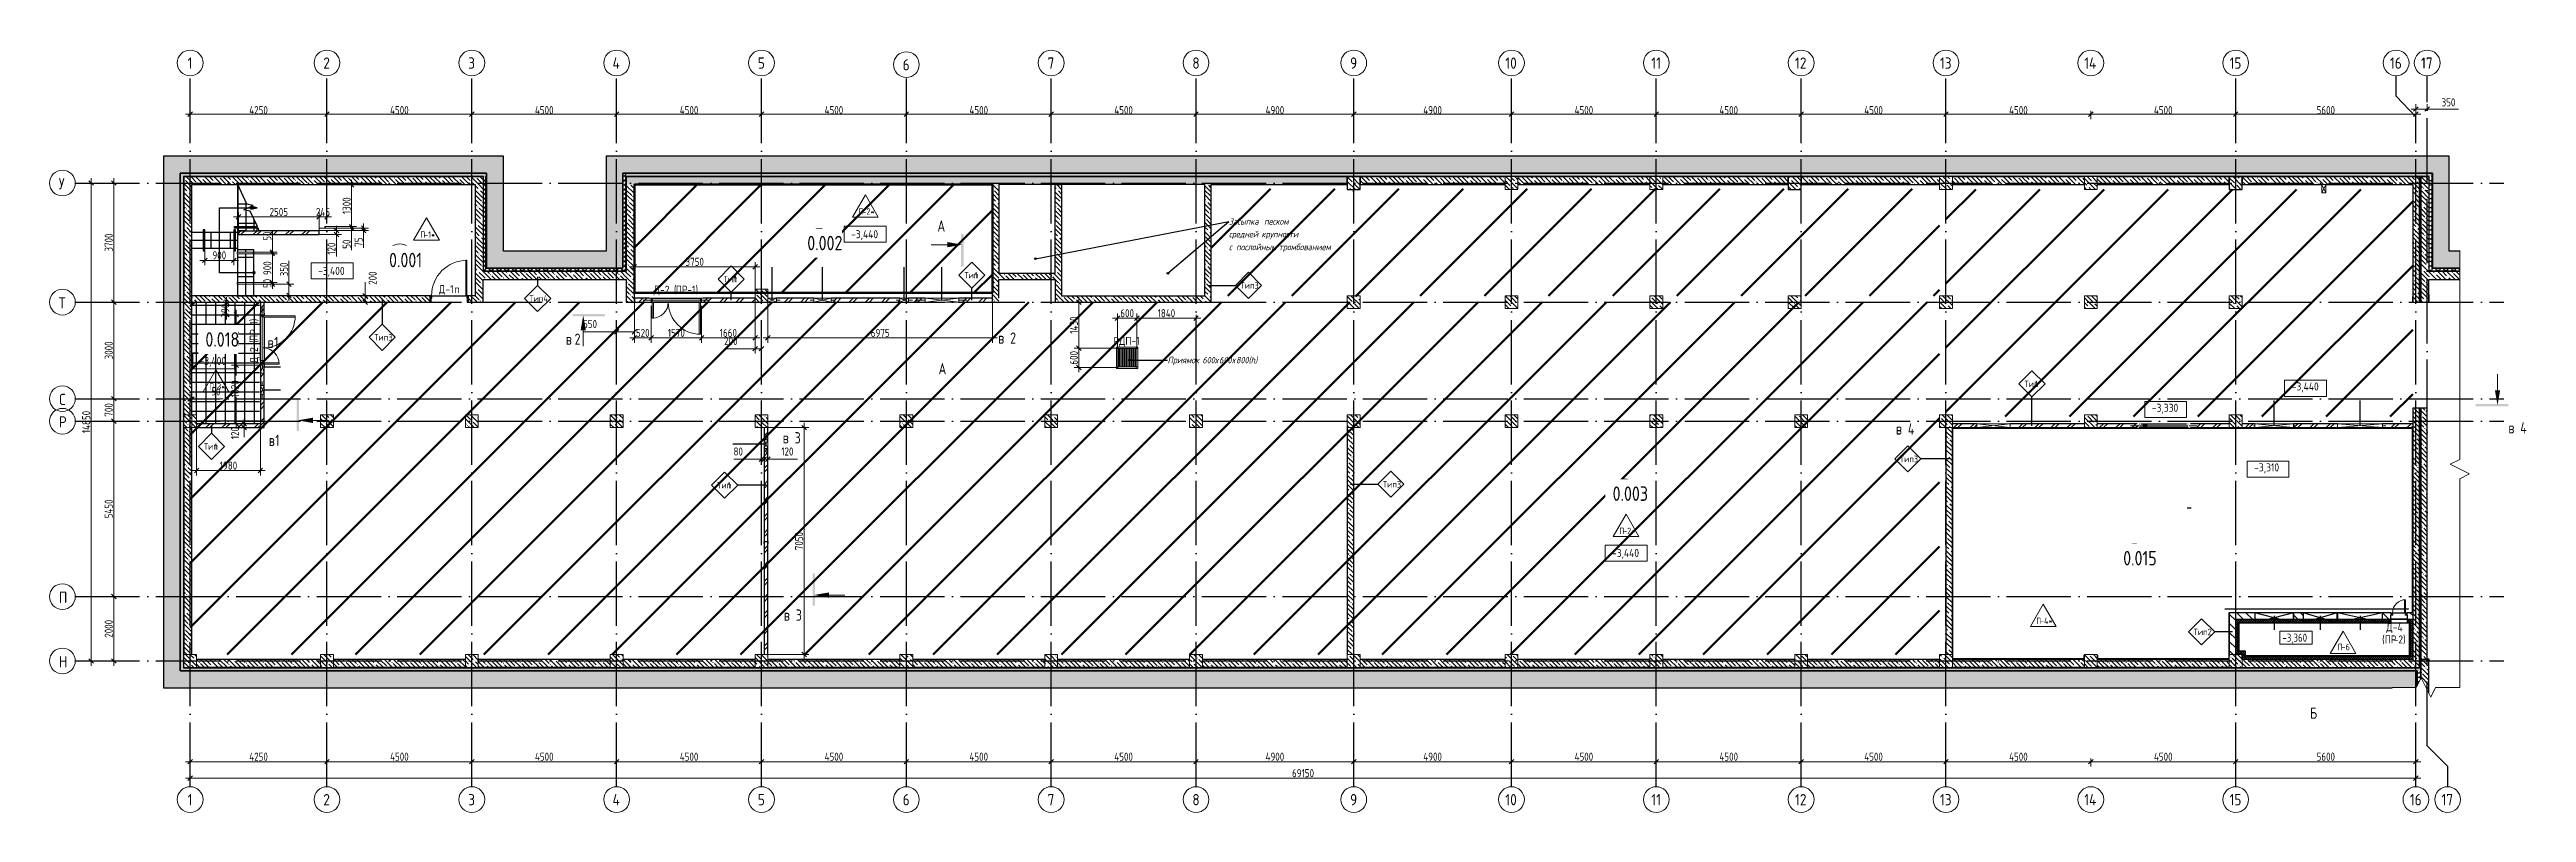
# Model space of a CAD drawing. Header units: millimetres. Extents: x -68946 to 288321, y -402657 to 324925.
# Drawn here: x -6155 to 70798, y 155941 to 179646 of the extents above; entities that cross this region are included whole.
import ezdxf

# ---------------------------------------------------------------- set-up
doc = ezdxf.new("R2010")
doc.units = ezdxf.units.MM
doc.linetypes.add('ADSK_Линия сетки', pattern=[2500, 2000, -250, 0, -250])
doc.linetypes.add('ADSK_Штриховая_ш3 п1_5', pattern=[22.5, 15, -7.5])
doc.layers.get('Defpoints').update_dxf_attribs({"color": 250})
for name, color, linetype, lineweight in [('3.4) ПТ-5         4 вып', 150, 'Continuous', 60), ('A-ANNO-DIMS', 250, 'Continuous', 9), ('A-ANNO-NOTE', 250, 'Continuous', 9), ('A-AREA-IDEN', 250, 'Continuous', 9), ('A-DETL', 250, 'Continuous', 5), ('A-DETL-1', 250, 'Continuous', 53), ('A-DETL-GENF', 250, 'Continuous', 9), ('A-DETL-GENF-1', 250, 'Continuous', 5), ('A-DETL-THIN', 7, 'Continuous', 9), ('A-DOOR', 250, 'Continuous', 5), ('A-DOOR-1', 250, 'Continuous', 13), ('A-DOOR-FRAM', 250, 'Continuous', 5), ('A-DOOR-IDEN', 7, 'Continuous', 9), ('A-FLOR-IDEN', 7, 'Continuous', 9), ('A-GENM', 7, 'Continuous', 9), ('A-GENM-1', 250, 'Continuous', 5), ('A-GENM-2', 250, 'Continuous', 5), ('A-GENM-IDEN', 250, 'Continuous', 9), ('A-GLAZ', 250, 'Continuous', 5), ('A-GLAZ-IDEN', 7, 'Continuous', 9), ('A-WALL', 250, 'Continuous', 9), ('A-WALL-1', 250, 'Continuous', 50), ('A-WALL-2', 250, 'Continuous', 5), ('A-WALL-3', 250, 'Continuous', 13), ('A-WALL-IDEN', 7, 'Continuous', 9), ('G-ANNO-DIMS', 250, 'Continuous', 9), ('G-ANNO-SYMB-1', 250, 'Continuous', 40), ('G-ANNO-SYMB-2', 250, 'Continuous', 20), ('G-ANNO-SYMB-3', 250, 'Continuous', 9), ('G-ANNO-TEXT', 250, 'Continuous', 9), ('I-WALL', 7, 'Continuous', 9), ('I-WALL-1', 250, 'Continuous', 5), ('S-COLS', 7, 'Continuous', 9), ('S-COLS-1', 250, 'Continuous', 5), ('S-COLS-2', 250, 'Continuous', 5), ('S-STRS', 250, 'Continuous', 5), ('S-STRS-1', 250, 'Continuous', 5), ('S-STRS-MBND', 250, 'Continuous', 5), ('Ограждение', 7, 'Continuous', 5), ('Оси', 250, 'Continuous', 9), ('Оси-1', 250, 'ADSK_Линия сетки', 9)]:
    doc.layers.add(name, color=color, linetype=linetype, lineweight=lineweight)
for name, color, linetype, lineweight, true_color in [('A-AREA-1', 4, 'ADSK_Штриховая_ш3 п1_5', 25, 0x00ffff), ('A-FLOR-PATT-1', 7, 'Continuous', 5, 0xffffff), ('A-GLAZ-1', 7, 'Continuous', 5, 0x7f7f7f)]:
    doc.layers.add(name, color=color, linetype=linetype, lineweight=lineweight, true_color=true_color)
doc.styles.add('GOST Common', font='', dxfattribs={"width": 0.9, "height": 350})
doc.styles.add('GOST Common_1', font='', dxfattribs={"width": 0.9, "height": 250})
doc.styles.add('GOST Common_2', font='', dxfattribs={"width": 0.8, "height": 350})
doc.styles.add('ISOCPEUR', font='isocpeur.ttf', dxfattribs={"width": 0.8, "height": 100})
doc.styles.add('ISOCPEUR_1', font='isocpeur.ttf', dxfattribs={"width": 0.9, "height": 250})
doc.styles.add('ISOCPEUR_I', font='isocpeui.ttf', dxfattribs={"width": 0.9, "height": 12.5})
doc.styles.add('А3', font='ГОСТ тип А.ttf')
doc.styles.get('GOST Common').set_extended_font_data('GOST Common')
doc.styles.get('GOST Common_1').set_extended_font_data('GOST Common')
doc.styles.get('GOST Common_2').set_extended_font_data('GOST Common')
doc.dimstyles.new('ADSK_Основной_2_5_мм', dxfattribs={"dimscale": 304.8, "dimtxt": 0.824897, "dimasz": 0.463911, "dimexe": 0.492126, "dimexo": 0.001615, "dimgap": 0.098425, "dimtad": 1, "dimdec": 0, "dimlfac": 304.8, "dimdsep": 46, "dimtxsty": 'GOST Common_1', "dimblk1": 'OBLIQUE', "dimblk2": 'OBLIQUE', "dimsah": 1, "dimcen": 0.09, "dimdle": 0.492126, "dimazin": 0, "dimtfac": 1, "dimtdec": 4, "dimtix": 1, "dimtmove": 0, "dimatfit": 3, "dimfxl": 1, "dimtvp": 1, "dimtolj": 1, "dimtzin": 0, "dimlwd": 9, "dimlwe": 9, "dimarcsym": 2})
doc.dimstyles.new('ADSK_Основной_2_5_мм_1', dxfattribs={"dimscale": 304.8, "dimtxt": 0.824897, "dimasz": 0.463911, "dimexe": 0.492126, "dimexo": 0.001615, "dimgap": 0.098425, "dimtad": 1, "dimdec": 0, "dimlfac": 304.8, "dimdsep": 46, "dimtxsty": 'GOST Common_1', "dimblk1": 'OBLIQUE', "dimblk2": 'OBLIQUE', "dimsah": 1, "dimcen": 0.09, "dimdle": 0.492126, "dimazin": 0, "dimtfac": 1, "dimtdec": 4, "dimtix": 1, "dimtmove": 1, "dimatfit": 3, "dimfxl": 1, "dimtvp": 1, "dimtolj": 1, "dimtzin": 0, "dimlwd": 9, "dimlwe": 9, "dimarcsym": 2})
doc.dimstyles.new('ADSK_Основной_2_5_мм_Округление_до_10_мм', dxfattribs={"dimscale": 304.8, "dimtxt": 0.824897, "dimasz": 0.463911, "dimexe": 0.492126, "dimexo": 0.001615, "dimgap": 6.56168e-05, "dimtad": 1, "dimdec": 0, "dimlfac": 304.8, "dimrnd": 10, "dimdsep": 46, "dimtxsty": 'GOST Common_1', "dimblk1": 'OBLIQUE', "dimblk2": 'OBLIQUE', "dimsah": 1, "dimcen": 0.09, "dimdle": 0.492126, "dimazin": 0, "dimtfac": 1, "dimtdec": 4, "dimtix": 1, "dimtmove": 1, "dimatfit": 3, "dimfxl": 1, "dimtvp": 1, "dimtolj": 1, "dimtzin": 0, "dimlwd": 9, "dimlwe": 9, "dimarcsym": 2})
doc.dimstyles.new('ADSK_Основной_2_5_мм_Округление_до_10_мм_1', dxfattribs={"dimscale": 304.8, "dimtxt": 0.824897, "dimasz": 0.463911, "dimexe": 0.492126, "dimexo": 0.001615, "dimgap": 6.56168e-05, "dimtad": 1, "dimdec": 0, "dimlfac": 304.8, "dimrnd": 10, "dimdsep": 46, "dimtxsty": 'GOST Common_1', "dimblk1": 'OBLIQUE', "dimblk2": 'OBLIQUE', "dimsah": 1, "dimcen": 0.09, "dimdle": 0.492126, "dimazin": 0, "dimtfac": 1, "dimtdec": 4, "dimtix": 1, "dimtmove": 0, "dimatfit": 3, "dimfxl": 1, "dimtvp": 1, "dimtolj": 1, "dimtzin": 0, "dimlwd": 9, "dimlwe": 9, "dimarcsym": 2})
pattern_1 = [(135, (-1785.76, 117122.59), (-142.5612, -142.5612), []), (135, (-1643.2, 117122.59), (-142.5612, -142.5612), [252.016, -50.403, 3.353, -47.05])]
pattern_2 = [(0, (-1785.76, 117122.59), (120.968, 69.841), [80.645, -161.29]), (120, (-1785.76, 117122.59), (-120.96808, 69.84086), [80.645, -161.29]), (60, (-1785.76, 117122.59), (-8e-05, 139.68186), [0, -161.29, 80.645, 0])]
pattern_3 = [(180, (-305.76, 175447.6), (-7e-14, -600), []), (270, (-305.76, 175447.6), (600, 4e-14), [])]
pattern_4 = [(270, (-1735.76, 173473.1), (600, 4e-14), []), (0, (-1735.76, 173473.1), (0, 600), [])]
pattern_5 = [(0, (194.24, 171997.6), (0, 600), []), (90, (194.24, 171997.6), (-600, 4e-14), [])]
pattern_6 = [(45, (-1785.76, 117122.6), (-251.4472, 251.4472), []), (45, (-1785.76, 117503.6), (-251.4472, 251.4472), [])]
pattern_7 = [(45, (-621.384, 124.685), (-14.1421, 14.1421), []), (135, (-621.384, 124.685), (-14.1421, -14.1421), [])]
pattern_8 = [(45, (-1785.757, 117122.59), (-35.35534, 35.35534), []), (135, (-1785.757, 117122.59), (-35.35534, -35.35534), [])]
pattern_9 = [(135, (-1785.76, 117122.59), (-141.42136, -141.42136), [])]

msp = doc.modelspace()

# ---------------------------------------------------------------- texts
at = {"layer": 'A-DOOR-IDEN', "lineweight": 25, "char_height": 250, "attachment_point": 1, "style": 'GOST Common_1'}
for s, insert, width in [('\\fGOST Common|b0|i0|c204|p34|;\\W.9;Д', (5942.0133, 172325.6009), 245.316375), ('-1', (6144.4196, 172325.6009), 331.898625), ('\\fGOST Common|b0|i0|c204|p34|;\\W.9;п', (6418.2633, 172325.6009), 194.810062), ('\\fGOST Common|b0|i0|c204|p34|;\\W.9;Д', (12610.1119, 172308.6962), 245.316375), ('-2 (', (12812.5182, 172308.6962), 591.645375), ('ПР', (13300.6744, 172308.6962), 432.91125), ('-1)', (13657.8619, 172308.6962), 440.126437), ('\\fGOST Common|b0|i0|c204|p34|;\\W.9;Д', (66444.437, 161820.2566), 245.316375), ('-4 ', (66646.8433, 161820.2566), 613.290937), ('(ПР', (66314.5676, 161441.9131), 432.91125), ('-2)', (66671.7551, 161441.9131), 497.847937)]:
    msp.add_mtext(s, dxfattribs=dict(at, insert=insert, width=width))
at = {"layer": 'A-DOOR-IDEN', "lineweight": 25, "char_height": 250, "attachment_point": 1, "rotation": 90, "style": 'GOST Common_1'}
for s, insert, width in [('-1)', (67.4128, 170948.9521), 440.126437), ('ПР', (67.4128, 170591.7646), 432.91125), ('-2 (', (67.4128, 170103.6083), 591.645375), ('\\fGOST Common|b0|i0|c204|p34|;\\W.9;Д', (67.4128, 169901.2021), 245.316375)]:
    msp.add_mtext(s, dxfattribs=dict(at, insert=insert, width=width))
at = {"layer": 'A-FLOR-IDEN', "lineweight": 25, "char_height": 200, "attachment_point": 1, "style": 'ISOCPEUR_1'}
for s, insert, width in [('\\fISOCPEUR|b0|i0|c204|p34|;\\W.7;П', (18982.7704, 174711.0538), 140.295312), ('-2*', (19098.5256, 174711.0538), 387.215062), ('\\fISOCPEUR|b0|i0|c204|p34|;\\W.7;П', (5364.7806, 173993.9743), 140.295312), ('-1*', (5480.5358, 173993.9743), 347.932375), ('\\fISOCPEUR|b0|i0|c204|p34|;\\W.7;П', (-1192.8168, 169276.5766), 140.295312), ('-3*', (-1077.0616, 169276.5766), 387.215062), ('\\fISOCPEUR|b0|i0|c204|p34|;\\W.7;П', (42616.4193, 164788.6211), 140.295312), ('-2*', (42732.1745, 164788.6211), 387.215062), ('\\fISOCPEUR|b0|i0|c204|p34|;\\W.7;П', (55570.5757, 161994.7918), 140.295312), ('-4*', (55686.331, 161994.7918), 404.0505), ('\\fISOCPEUR|b0|i0|c204|p34|;\\W.7;П', (64938.1675, 161180.9844), 140.295312), ('-6', (65053.9227, 161180.9844), 404.0505)]:
    msp.add_mtext(s, dxfattribs=dict(at, insert=insert, width=width))
at = {"layer": 'A-GENM-IDEN', "lineweight": 25, "char_height": 250, "attachment_point": 1, "style": 'GOST Common_1'}
for s, insert, width in [('РДП', (26896.9118, 170716.4739), 678.227625), ('-1', (27456.5056, 170716.4739), 331.898625)]:
    msp.add_mtext(s, dxfattribs=dict(at, insert=insert, width=width))
at = {"layer": 'A-WALL-IDEN', "lineweight": 25, "char_height": 200, "attachment_point": 1, "style": 'ISOCPEUR_1'}
for s, insert, width in [('Тип', (14788.7527, 172612.9822), 387.215062), (' 1', (15108.2371, 172612.9822), 190.801625), ('Тип', (22263.912, 172731.2888), 387.215062), (' 1', (22583.3964, 172731.2888), 190.801625), ('Тип', (30844.8618, 172417.2613), 387.215062), (' 3', (31164.3462, 172417.2613), 230.084312), ('Тип', (8752.9397, 172010.5563), 387.215062), (' 4', (9072.4241, 172010.5563), 246.91975), ('Тип', (3931.3052, 170803.0538), 387.215062), (' 3', (4250.7896, 170803.0538), 230.084312), ('Тип', (55202.8975, 169357.2563), 387.215062), (' 1', (55522.3818, 169357.2563), 190.801625), ('Тип', (-1359.7153, 167414.7569), 387.215062), (' 1', (-1040.2309, 167414.7569), 190.801625), ('Тип', (51329.8618, 167023.61), 387.215062), (' 3', (51649.3462, 167023.61), 230.084312), ('Тип', (35269.8618, 166236.5125), 387.215062), (' 3', (35589.3462, 166236.5125), 230.084312), ('Тип', (14585.9618, 166206.6734), 387.215062), (' 1', (14905.4462, 166206.6734), 190.801625), ('Тип', (60458.4046, 161649.4422), 387.215062), (' 2', (60777.8889, 161649.4422), 230.084312)]:
    msp.add_mtext(s, dxfattribs=dict(at, insert=insert, width=width))
at = {"layer": 'G-ANNO-DIMS', "lineweight": 25, "char_height": 250, "attachment_point": 1}
for s, insert, width, line_spacing_factor, style in [('-3,440', (18745.6362, 174032.7428), 1055.976244, 1.022761, 'GOST Common_1'), ('-3,400', (2187.6276, 172892.9648), 1055.976244, 1.022761, 'GOST Common_1'), ('-3,400', (-1494.5188, 170096.6321), 1055.976244, 1.022761, 'GOST Common_1'), ('-3,440', (63504.3935, 169301.6369), 1028.822569, 1.022761, 'GOST Common_1'), ('-3,330', (59160.7472, 168639.994), 1028.822569, 1.022761, 'GOST Common_1'), ('-3,310', (62339.16, 166787.7176), 1028.822569, 1.022761, 'GOST Common_1'), ('-3,440', (42387.782, 164127.5628), 1055.976244, 1.022761, 'GOST Common_1'), ('-3,360', (63213.9572, 161495.924), 1018.821761, 1.149209, 'ISOCPEUR')]:
    msp.add_mtext(s, dxfattribs=dict(at, insert=insert, width=width, line_spacing_factor=line_spacing_factor, style=style))
at = {"layer": 'G-ANNO-SYMB-3', "lineweight": 25, "char_height": 350, "attachment_point": 1, "style": 'GOST Common_2'}
for s, insert, width in [('\\fGOST Common|b0|i0|c204|p34|;\\W.8;А', (21429.8182, 174339.4224), 307.848), (' 2', (23519.037, 170856.537), 359.156), ('\\fGOST Common|b0|i0|c204|p34|;\\W.8;в', (620.9215, 170717.4217), 243.713), (' 1', (822.0048, 170717.4217), 282.194), ('\\fGOST Common|b0|i0|c204|p34|;\\W.8;в', (9884.4426, 170823.5443), 243.713), (' 2', (9988.448, 170821.7378), 359.156), ('\\fGOST Common|b0|i0|c204|p34|;\\W.8;в', (23317.9536, 170856.537), 243.713), ('\\fGOST Common|b0|i0|c204|p34|;\\W.8;А', (21464.6174, 169902.3585), 307.848), ('\\fGOST Common|b0|i0|c204|p34|;\\W.8;в', (51208.6643, 168032.6055), 243.713), (' 4', (51409.7477, 168032.6055), 391.2235), ('\\fGOST Common|b0|i0|c204|p34|;\\W.8;в', (70235.95, 168067.4047), 243.713), (' 4', (70437.0334, 168067.4047), 391.2235), ('\\fGOST Common|b0|i0|c204|p34|;\\W.8;в', (655.7206, 167677.5617), 243.713), (' 1', (856.804, 167677.5617), 282.194), ('\\fGOST Common|b0|i0|c204|p34|;\\W.8;в', (16623.9402, 167756.9919), 243.713), (' 3', (16825.0235, 167756.9919), 352.7425), ('\\fGOST Common|b0|i0|c204|p34|;\\W.8;в', (16658.7394, 162248.7195), 243.713), (' 3', (16859.8227, 162248.7195), 352.7425), ('\\fGOST Common|b0|i0|c204|p34|;\\W.8;Б', (64076.8036, 159201.6869), 275.7805)]:
    msp.add_mtext(s, dxfattribs=dict(at, insert=insert, width=width))
at = {"layer": 'G-ANNO-TEXT', "lineweight": 25, "char_height": 200, "attachment_point": 1, "style": 'ISOCPEUR_I'}
for s, insert, width in [('Засыпка', (30485.2196, 174404.3317), 1190.505938), ('средней', (30485.2196, 174007.4567), 1089.493313), ('крупности', (31497.2509, 174007.4567), 1457.467875), ('песком', (31580.5946, 174404.3317), 959.619937), ('\\fISOCPEUR|b0|i1|c204|p34|;\\W.9;с', (30485.2196, 173610.5817), 137.088562), ('послойным', (30711.4384, 173610.5817), 1464.683063), ('тромбованием', (32033.0321, 173610.5817), 2041.898062), ('Приямок', (28581.1916, 170096.8111), 1168.860375), (' 600', (29545.5979, 170096.8111), 613.290937), ('600', (30182.5823, 170096.8111), 476.202375), ('800(h)', (30706.4573, 170096.8111), 822.531375), ('\\fISOCPEUR|b0|i1|c204|p34|;\\W.9;х', (30051.6135, 170096.8111), 158.734125), ('\\fISOCPEUR|b0|i1|c204|p34|;\\W.9;х', (30575.4885, 170096.8111), 158.734125)]:
    msp.add_mtext(s, dxfattribs=dict(at, insert=insert, width=width))
at = {"layer": 'Оси', "lineweight": 25, "char_height": 350, "attachment_point": 1, "style": 'GOST Common'}
for s, insert, width in [('\\fGOST Common|b0|i0|c204|p34|;\\W.9;1', (-1863.988, 179400.5943), 187.594875), ('\\fGOST Common|b0|i0|c204|p34|;\\W.9;2', (2350.462, 179400.5943), 274.177125), ('\\fGOST Common|b0|i0|c204|p34|;\\W.9;3', (6853.162, 179400.5943), 266.961937), ('\\fGOST Common|b0|i0|c204|p34|;\\W.9;4', (11335.612, 179400.5943), 310.253062), ('\\fGOST Common|b0|i0|c204|p34|;\\W.9;5', (15850.462, 179400.5943), 274.177125), ('\\fGOST Common|b0|i0|c204|p34|;\\W.9;6', (20350.462, 179348.7746), 274.177125), ('\\fGOST Common|b0|i0|c204|p34|;\\W.9;7', (24850.462, 179400.5943), 274.177125), ('\\fGOST Common|b0|i0|c204|p34|;\\W.9;8', (29350.462, 179400.5943), 274.177125), ('\\fGOST Common|b0|i0|c204|p34|;\\W.9;9', (34250.462, 179400.5943), 274.177125), ('10', (39073.062, 179400.5943), 461.772), ('11', (43608.612, 179400.5943), 375.18975), ('12', (48073.062, 179400.5943), 461.772), ('13', (52575.762, 179400.5943), 454.556812), ('14', (57058.212, 179400.5943), 497.847937), ('15', (61573.062, 179400.5943), 461.772), ('16', (66557.7961, 179400.5943), 461.772), ('17', (67523.062, 179400.5943), 461.772), ('\\fGOST Common|b0|i0|c204|p34|;\\W.9;У', (-5868.6314, 175650.1752), 310.253062), ('\\fGOST Common|b0|i0|c204|p34|;\\W.9;Т', (-5868.6314, 171950.1752), 310.253062), ('\\fGOST Common|b0|i0|c204|p34|;\\W.9;С', (-5853.7814, 168950.1752), 274.177125), ('\\fGOST Common|b0|i0|c204|p34|;\\W.9;Р', (-5868.6314, 168250.1752), 310.253062), ('\\fGOST Common|b0|i0|c204|p34|;\\W.9;П', (-5868.6314, 162800.1752), 310.253062), ('\\fGOST Common|b0|i0|c204|p34|;\\W.9;Н', (-5868.6314, 160800.1752), 310.253062), ('\\fGOST Common|b0|i0|c204|p34|;\\W.9;1', (-1863.988, 156513.4348), 187.594875), ('\\fGOST Common|b0|i0|c204|p34|;\\W.9;2', (2350.462, 156513.4348), 274.177125), ('\\fGOST Common|b0|i0|c204|p34|;\\W.9;3', (6853.162, 156513.4348), 266.961937), ('\\fGOST Common|b0|i0|c204|p34|;\\W.9;4', (11335.612, 156513.4348), 310.253062), ('\\fGOST Common|b0|i0|c204|p34|;\\W.9;5', (15850.462, 156513.4348), 274.177125), ('\\fGOST Common|b0|i0|c204|p34|;\\W.9;6', (20350.462, 156513.4348), 274.177125), ('\\fGOST Common|b0|i0|c204|p34|;\\W.9;7', (24850.462, 156513.4348), 274.177125), ('\\fGOST Common|b0|i0|c204|p34|;\\W.9;8', (29350.462, 156513.4348), 274.177125), ('\\fGOST Common|b0|i0|c204|p34|;\\W.9;9', (34250.462, 156513.4348), 274.177125), ('10', (39073.062, 156513.4348), 461.772), ('11', (43608.612, 156513.4348), 375.18975), ('12', (48073.062, 156513.4348), 461.772), ('13', (52575.762, 156513.4348), 454.556812), ('14', (57058.212, 156513.4348), 497.847937), ('15', (61573.062, 156513.4348), 461.772), ('16', (67173.062, 156513.4348), 461.772), ('17', (68158.062, 156513.4348), 461.772)]:
    msp.add_mtext(s, dxfattribs=dict(at, insert=insert, width=width))

# ---------------------------------------------------------------- blocks, each defined once
blk = doc.blocks.new('Дверь_СКБ_1Ст_Внутренняя - СОШ_Д-1п_Дв_1200x2100h-31541110-АР1_Кладочный план подвала_ Секция 1')
at = {"layer": 'A-DOOR'}
h = blk.add_hatch(dxfattribs=at)
h.set_pattern_fill('FP_6', color=256, style=0, pattern_type=2)
h.set_pattern_definition([(135, (1701.41, 164.685), (-14.14214, -14.14214), []), (225, (1701.41, 164.685), (14.14214, -14.14214), [])])
h.paths.add_polyline_path([(612.5, -100), (612.5, 100), (587.5, 100), (587.5, -100)])
at = {"layer": 'A-DOOR-FRAM'}
h = blk.add_hatch(dxfattribs=at)
h.set_pattern_fill('FP_7', color=256, style=0, pattern_type=2)
h.set_pattern_definition([(45, (-421.384, 164.685), (-14.1421, 14.1421), []), (135, (-421.384, 164.685), (-14.1421, -14.1421), [])])
h.paths.add_polyline_path([(-562.5, -100), (-562.5, 100), (-587.5, 100), (-587.5, -100)])
at = {"layer": 'A-DOOR'}
blk.add_arc((562.5, 100), 1100, 90, 180, dxfattribs=at)
at = {"layer": 'A-DOOR-1'}
for p, q in [((562.5, 1200), (522.5, 1200)), ((522.5, 1200), (522.5, 100)), ((562.5, 100), (562.5, 1200)), ((522.5, 100), (562.5, 100))]:
    blk.add_line(p, q, dxfattribs=at)
at = {"layer": 'A-DOOR-FRAM'}
for p, q in [((-547.5, 108), (-617.5, 108)), ((-617.5, 108), (-617.5, 100)), ((-617.5, 100), (-547.5, 100)), ((-562.5, 100), (-587.5, 100)), ((-587.5, 100), (-587.5, -100)), ((-537.5, 100), (-562.5, 100)), ((-562.5, 100), (-562.5, 20)), ((-562.5, -100), (-562.5, 100)), ((-547.5, 100), (-562.5, 100)), ((-562.5, 100), (-562.5, 99)), ((-562.5, 99), (-547.5, 99)), ((-562.5, 20), (-527.5, 20)), ((-547.5, 20), (-562.5, 20)), ((-562.5, 20), (-562.5, -100)), ((-547.5, 100), (-547.5, 108)), ((-547.5, 99), (-547.5, 100)), ((-547.5, -100), (-547.5, 20)), ((-537.5, 60), (-537.5, 100)), ((-527.5, 60), (-537.5, 60)), ((-527.5, 20), (-527.5, 60)), ((562.5, 60), (552.5, 60)), ((552.5, 60), (552.5, 20)), ((552.5, 20), (587.5, 20)), ((562.5, 100), (562.5, 60)), ((587.5, 100), (562.5, 100)), ((642.5, 108), (572.5, 108)), ((572.5, 108), (572.5, 100)), ((587.5, 100), (572.5, 100)), ((572.5, 100), (572.5, 99)), ((572.5, 100), (642.5, 100)), ((572.5, 99), (587.5, 99)), ((587.5, 20), (572.5, 20)), ((572.5, 20), (572.5, -100)), ((587.5, 20), (587.5, 100)), ((612.5, 100), (587.5, 100)), ((587.5, 100), (587.5, -100)), ((587.5, 99), (587.5, 100)), ((587.5, -100), (587.5, 20)), ((612.5, -100), (612.5, 100)), ((642.5, 100), (642.5, 108)), ((-547.5, -100), (-617.5, -100)), ((-617.5, -100), (-617.5, -108)), ((-617.5, -108), (-547.5, -108)), ((-587.5, -100), (-562.5, -100)), ((-562.5, -100), (-547.5, -100)), ((-547.5, -108), (-547.5, -100)), ((572.5, -100), (587.5, -100)), ((642.5, -100), (572.5, -100)), ((572.5, -100), (572.5, -108)), ((572.5, -108), (642.5, -108)), ((587.5, -100), (612.5, -100)), ((642.5, -108), (642.5, -100))]:
    blk.add_line(p, q, dxfattribs=at)
blk = doc.blocks.new('BSC_Колонна _Прямоугольная - 400x400-31363420-АР1_Кладочный план подвала_ Секция 1')
at = {"layer": 'S-COLS-1'}
h = blk.add_hatch(dxfattribs=at)
h.set_pattern_fill('FP_9', color=256, style=0, pattern_type=2)
h.set_pattern_definition([(135, (0.02, -43525), (-142.5619, -142.5619), []), (135, (142.58, -43525), (-142.5619, -142.5619), [252.016, -50.403, 3.353, -47.05])])
h.paths.add_polyline_path([(-200, -200), (200, -200), (200, 200), (-200, 200)])
at = {"layer": 'S-COLS-2'}
for p, q in [((200, 200), (-200, 200)), ((-200, 200), (-200, -200)), ((200, -200), (200, 200)), ((-200, -200), (200, -200))]:
    blk.add_line(p, q, dxfattribs=at)
blk = doc.blocks.new('BSC_Колонна _Прямоугольная - 400x400-V1-АР1_Кладочный план подвала_ Секция 1')
at = {"layer": 'S-COLS-1'}
h = blk.add_hatch(dxfattribs=at)
h.set_pattern_fill('FP_10', color=256, style=0, pattern_type=2)
h.set_pattern_definition([(135, (0.02, -50975), (-142.5619, -142.5619), []), (135, (142.58, -50975), (-142.5619, -142.5619), [252.016, -50.403, 3.353, -47.05])])
h.paths.add_polyline_path([(-200, -200), (200, -200), (200, 200), (-200, 200), (-200, -68)])
at = {"layer": 'S-COLS-2'}
for p, q in [((200, 200), (-200, 200)), ((-200, 200), (-200, -200)), ((200, -200), (200, 200)), ((-200, -200), (200, -200))]:
    blk.add_line(p, q, dxfattribs=at)
blk = doc.blocks.new('BSC_Колонна _Прямоугольная - 400x400-V2-АР1_Кладочный план подвала_ Секция 1')
at = {"layer": 'S-COLS-1'}
h = blk.add_hatch(dxfattribs=at)
h.set_pattern_fill('FP_11', color=256, style=0, pattern_type=2)
h.set_pattern_definition([(135, (-54550, -43525), (-142.5619, -142.5619), []), (135, (-54407.44, -43525), (-142.5619, -142.5619), [252.016, -50.403, 3.353, -47.05])])
h.paths.add_polyline_path([(-200, -200), (200, -200), (200, 200), (-200, 200)])
at = {"layer": 'S-COLS-2'}
for p, q in [((200, 200), (-200, 200)), ((-200, 200), (-200, -200)), ((200, -200), (200, 200)), ((-200, -200), (200, -200))]:
    blk.add_line(p, q, dxfattribs=at)
blk = doc.blocks.new('BSC_Колонна _Прямоугольная - 400x400-V3-АР1_Кладочный план подвала_ Секция 1')
at = {"layer": 'S-COLS-1'}
h = blk.add_hatch(dxfattribs=at)
h.set_pattern_fill('FP_12', color=256, style=0, pattern_type=2)
h.set_pattern_definition([(135, (-54550, -58375), (-142.5619, -142.5619), []), (135, (-54407.44, -58375), (-142.5619, -142.5619), [252.016, -50.403, 3.353, -47.05])])
h.paths.add_polyline_path([(-200, -200), (200, -200), (200, 200), (-200, 200)])
at = {"layer": 'S-COLS-2'}
for p, q in [((200, 200), (-200, 200)), ((-200, 200), (-200, -200)), ((200, -200), (200, 200)), ((-200, -200), (200, -200))]:
    blk.add_line(p, q, dxfattribs=at)
blk = doc.blocks.new('BSC_Колонна _Прямоугольная - 400x400-V4-АР1_Кладочный план подвала_ Секция 1')
at = {"layer": 'S-COLS-1'}
h = blk.add_hatch(dxfattribs=at)
h.set_pattern_fill('FP_13', color=256, style=0, pattern_type=2)
h.set_pattern_definition([(135, (-54550, -50975), (-142.5619, -142.5619), []), (135, (-54407.44, -50975), (-142.5619, -142.5619), [252.016, -50.403, 3.353, -47.05])])
h.paths.add_polyline_path([(-200, -200), (200, -200), (200, 200), (-200, 200), (-200, -68)])
at = {"layer": 'S-COLS-2'}
for p, q in [((200, 200), (-200, 200)), ((-200, 200), (-200, -200)), ((200, -200), (200, 200)), ((-200, -200), (200, -200))]:
    blk.add_line(p, q, dxfattribs=at)
blk = doc.blocks.new('BSC_Колонна _Прямоугольная - 400x400-V5-АР1_Кладочный план подвала_ Секция 1')
at = {"layer": 'S-COLS-1'}
h = blk.add_hatch(dxfattribs=at)
h.set_pattern_fill('FP_14', color=256, style=0, pattern_type=2)
h.set_pattern_definition([(135, (-54550, -54675), (-142.5619, -142.5619), []), (135, (-54407.44, -54675), (-142.5619, -142.5619), [252.016, -50.403, 3.353, -47.05])])
h.paths.add_polyline_path([(-200, -200), (200, -200), (200, 200), (-200, 200)])
at = {"layer": 'S-COLS-2'}
for p, q in [((200, 200), (-200, 200)), ((-200, 200), (-200, -200)), ((200, -200), (200, 200)), ((-200, -200), (200, -200))]:
    blk.add_line(p, q, dxfattribs=at)
blk = doc.blocks.new('BSC_Колонна _Прямоугольная - 400x400-V6-АР1_Кладочный план подвала_ Секция 1')
at = {"layer": 'S-COLS-1'}
h = blk.add_hatch(dxfattribs=at)
h.set_pattern_fill('FP_15', color=256, style=0, pattern_type=2)
h.set_pattern_definition([(135, (-59050, -43525), (-142.5619, -142.5619), []), (135, (-58907.44, -43525), (-142.5619, -142.5619), [252.016, -50.403, 3.353, -47.05])])
h.paths.add_polyline_path([(-200, -200), (200, -200), (200, 200), (-200, 200)])
at = {"layer": 'S-COLS-2'}
for p, q in [((200, 200), (-200, 200)), ((-200, 200), (-200, -200)), ((200, -200), (200, 200)), ((-200, -200), (200, -200))]:
    blk.add_line(p, q, dxfattribs=at)
blk = doc.blocks.new('BSC_Колонна _Прямоугольная - 400x400-V7-АР1_Кладочный план подвала_ Секция 1')
at = {"layer": 'S-COLS-1'}
h = blk.add_hatch(dxfattribs=at)
h.set_pattern_fill('FP_16', color=256, style=0, pattern_type=2)
h.set_pattern_definition([(135, (-59050, -58375), (-142.5619, -142.5619), []), (135, (-58907.44, -58375), (-142.5619, -142.5619), [252.016, -50.403, 3.353, -47.05])])
h.paths.add_polyline_path([(-200, -200), (200, -200), (200, 200), (-200, 200)])
at = {"layer": 'S-COLS-2'}
for p, q in [((200, 200), (-200, 200)), ((-200, 200), (-200, -200)), ((200, -200), (200, 200)), ((-200, -200), (200, -200))]:
    blk.add_line(p, q, dxfattribs=at)
blk = doc.blocks.new('BSC_Колонна _Прямоугольная - 400x400-V8-АР1_Кладочный план подвала_ Секция 1')
at = {"layer": 'S-COLS-1'}
h = blk.add_hatch(dxfattribs=at)
h.set_pattern_fill('FP_17', color=256, style=0, pattern_type=2)
h.set_pattern_definition([(135, (-59050, -50975), (-142.5619, -142.5619), []), (135, (-58907.44, -50975), (-142.5619, -142.5619), [252.016, -50.403, 3.353, -47.05])])
h.paths.add_polyline_path([(-200, -200), (200, -200), (200, 200), (-200, 200), (-200, -68)])
at = {"layer": 'S-COLS-2'}
for p, q in [((200, 200), (-200, 200)), ((-200, 200), (-200, -200)), ((200, -200), (200, 200)), ((-200, -200), (200, -200))]:
    blk.add_line(p, q, dxfattribs=at)
blk = doc.blocks.new('BSC_Колонна _Прямоугольная - 400x400-V9-АР1_Кладочный план подвала_ Секция 1')
at = {"layer": 'S-COLS-1'}
h = blk.add_hatch(dxfattribs=at)
h.set_pattern_fill('FP_18', color=256, style=0, pattern_type=2)
h.set_pattern_definition([(135, (-59050, -54675), (-142.5619, -142.5619), []), (135, (-58907.44, -54675), (-142.5619, -142.5619), [252.016, -50.403, 3.353, -47.05])])
h.paths.add_polyline_path([(-200, -200), (200, -200), (200, 200), (-200, 200)])
at = {"layer": 'S-COLS-2'}
for p, q in [((200, 200), (-200, 200)), ((-200, 200), (-200, -200)), ((200, -200), (200, 200)), ((-200, -200), (200, -200))]:
    blk.add_line(p, q, dxfattribs=at)
blk = doc.blocks.new('BSC_Колонна _Прямоугольная - 400x400-V10-АР1_Кладочный план подвала_ Секция 1')
at = {"layer": 'S-COLS-1'}
h = blk.add_hatch(dxfattribs=at)
h.set_pattern_fill('FP_19', color=256, style=0, pattern_type=2)
h.set_pattern_definition([(135, (-63550, -43525), (-142.5619, -142.5619), []), (135, (-63407.44, -43525), (-142.5619, -142.5619), [252.016, -50.403, 3.353, -47.05])])
h.paths.add_polyline_path([(-200, -200), (200, -200), (200, 200), (-200, 200), (-200, 110)])
at = {"layer": 'S-COLS-2'}
for p, q in [((200, 200), (-200, 200)), ((-200, 200), (-200, -200)), ((200, -200), (200, 200)), ((-200, -200), (200, -200))]:
    blk.add_line(p, q, dxfattribs=at)
blk = doc.blocks.new('BSC_Колонна _Прямоугольная - 400x400-V11-АР1_Кладочный план подвала_ Секция 1')
at = {"layer": 'S-COLS-1'}
h = blk.add_hatch(dxfattribs=at)
h.set_pattern_fill('FP_20', color=256, style=0, pattern_type=2)
h.set_pattern_definition([(135, (-63550, -50975), (-142.5619, -142.5619), []), (135, (-63407.44, -50975), (-142.5619, -142.5619), [252.016, -50.403, 3.353, -47.05])])
h.paths.add_polyline_path([(-200, -200), (200, -200), (200, 200), (-200, 200), (-200, -68)])
at = {"layer": 'S-COLS-2'}
for p, q in [((200, 200), (-200, 200)), ((-200, 200), (-200, -200)), ((200, -200), (200, 200)), ((-200, -200), (200, -200))]:
    blk.add_line(p, q, dxfattribs=at)
blk = doc.blocks.new('BSC_Колонна _Прямоугольная - 400x400-V12-АР1_Кладочный план подвала_ Секция 1')
at = {"layer": 'S-COLS-1'}
h = blk.add_hatch(dxfattribs=at)
h.set_pattern_fill('FP_21', color=256, style=0, pattern_type=2)
h.set_pattern_definition([(135, (-63550, -54675), (-142.5619, -142.5619), []), (135, (-63407.44, -54675), (-142.5619, -142.5619), [252.016, -50.403, 3.353, -47.05])])
h.paths.add_polyline_path([(-200, -200), (200, -200), (200, 200), (-200, 200)])
at = {"layer": 'S-COLS-2'}
for p, q in [((200, 200), (-200, 200)), ((-200, 200), (-200, -200)), ((200, -200), (200, 200)), ((-200, -200), (200, -200))]:
    blk.add_line(p, q, dxfattribs=at)
blk = doc.blocks.new('BSC_Колонна _Прямоугольная - 400x400-V13-АР1_Кладочный план подвала_ Секция 1')
at = {"layer": 'S-COLS-1'}
h = blk.add_hatch(dxfattribs=at)
h.set_pattern_fill('FP_22', color=256, style=0, pattern_type=2)
h.set_pattern_definition([(135, (-17750, -54875), (-142.5619, -142.5619), []), (135, (-17607.44, -54875), (-142.5619, -142.5619), [252.016, -50.403, 3.353, -47.05])])
h.paths.add_polyline_path([(-200, -200), (200, -200), (200, 200), (-200, 200), (-200, -80)])
at = {"layer": 'S-COLS-2'}
for p, q in [((200, 200), (-200, 200)), ((-200, 200), (-200, -200)), ((200, -80), (200, 200)), ((-200, -200), (200, -200))]:
    blk.add_line(p, q, dxfattribs=at)
blk = doc.blocks.new('BSC_Колонна _Прямоугольная - 400x400-V14-АР1_Кладочный план подвала_ Секция 1')
at = {"layer": 'S-COLS-1'}
h = blk.add_hatch(dxfattribs=at)
h.set_pattern_fill('FP_23', color=256, style=0, pattern_type=2)
h.set_pattern_definition([(135, (-50050, -50975), (-142.5619, -142.5619), []), (135, (-49907.44, -50975), (-142.5619, -142.5619), [252.016, -50.403, 3.353, -47.05])])
h.paths.add_polyline_path([(-200, -200), (200, -200), (200, 200), (-200, 200), (-200, -68)])
at = {"layer": 'S-COLS-2'}
for p, q in [((200, 200), (-200, 200)), ((-200, 200), (-200, -200)), ((200, -200), (200, 200)), ((-200, -200), (200, -200))]:
    blk.add_line(p, q, dxfattribs=at)
blk = doc.blocks.new('BSC_Колонна _Прямоугольная - 400x400-V15-АР1_Кладочный план подвала_ Секция 1')
at = {"layer": 'S-COLS-1'}
h = blk.add_hatch(dxfattribs=at)
h.set_pattern_fill('FP_24', color=256, style=0, pattern_type=2)
h.set_pattern_definition([(135, (-49850, -54675), (-142.5619, -142.5619), []), (135, (-49707.44, -54675), (-142.5619, -142.5619), [252.016, -50.403, 3.353, -47.05])])
h.paths.add_polyline_path([(-200, -200), (200, -200), (200, 200), (-200, 200)])
at = {"layer": 'S-COLS-2'}
for p, q in [((200, 200), (-200, 200)), ((-200, 200), (-200, -200)), ((200, -200), (200, 200)), ((-200, -200), (200, -200))]:
    blk.add_line(p, q, dxfattribs=at)
blk = doc.blocks.new('BSC_Колонна _Прямоугольная - 400x400-V16-АР1_Кладочный план подвала_ Секция 1')
at = {"layer": 'S-COLS-1'}
h = blk.add_hatch(dxfattribs=at)
h.set_pattern_fill('FP_25', color=256, style=0, pattern_type=2)
h.set_pattern_definition([(135, (-45550, -43525), (-142.5619, -142.5619), []), (135, (-45407.44, -43525), (-142.5619, -142.5619), [252.016, -50.403, 3.353, -47.05])])
h.paths.add_polyline_path([(-200, -200), (200, -200), (200, 200), (-200, 200)])
at = {"layer": 'S-COLS-2'}
for p, q in [((200, 200), (-200, 200)), ((-200, 200), (-200, -200)), ((200, -200), (200, 200)), ((-200, -200), (200, -200))]:
    blk.add_line(p, q, dxfattribs=at)
blk = doc.blocks.new('BSC_Колонна _Прямоугольная - 400x400-V17-АР1_Кладочный план подвала_ Секция 1')
at = {"layer": 'S-COLS-1'}
h = blk.add_hatch(dxfattribs=at)
h.set_pattern_fill('FP_26', color=256, style=0, pattern_type=2)
h.set_pattern_definition([(135, (-45550, -58375), (-142.5619, -142.5619), []), (135, (-45407.44, -58375), (-142.5619, -142.5619), [252.016, -50.403, 3.353, -47.05])])
h.paths.add_polyline_path([(-200, -200), (200, -200), (200, 200), (-200, 200)])
at = {"layer": 'S-COLS-2'}
for p, q in [((200, 200), (-200, 200)), ((-200, 200), (-200, -200)), ((200, -200), (200, 200)), ((-200, -200), (200, -200))]:
    blk.add_line(p, q, dxfattribs=at)
blk = doc.blocks.new('BSC_Колонна _Прямоугольная - 400x400-V18-АР1_Кладочный план подвала_ Секция 1')
at = {"layer": 'S-COLS-1'}
h = blk.add_hatch(dxfattribs=at)
h.set_pattern_fill('FP_27', color=256, style=0, pattern_type=2)
h.set_pattern_definition([(135, (-45550, -50975), (-142.5619, -142.5619), []), (135, (-45407.44, -50975), (-142.5619, -142.5619), [252.016, -50.403, 3.353, -47.05])])
h.paths.add_polyline_path([(-200, -200), (200, -200), (200, 200), (-200, 200), (-200, -68)])
at = {"layer": 'S-COLS-2'}
for p, q in [((200, 200), (-200, 200)), ((-200, 200), (-200, -200)), ((200, -200), (200, 200)), ((-200, -200), (200, -200))]:
    blk.add_line(p, q, dxfattribs=at)
blk = doc.blocks.new('BSC_Колонна _Прямоугольная - 400x400-V19-АР1_Кладочный план подвала_ Секция 1')
at = {"layer": 'S-COLS-1'}
h = blk.add_hatch(dxfattribs=at)
h.set_pattern_fill('FP_28', color=256, style=0, pattern_type=2)
h.set_pattern_definition([(135, (-45550, -54675), (-142.5619, -142.5619), []), (135, (-45407.44, -54675), (-142.5619, -142.5619), [252.016, -50.403, 3.353, -47.05])])
h.paths.add_polyline_path([(-200, -200), (200, -200), (200, 200), (-200, 200)])
at = {"layer": 'S-COLS-2'}
for p, q in [((200, 200), (-200, 200)), ((-200, 200), (-200, -200)), ((200, -200), (200, 200)), ((-200, -200), (200, -200))]:
    blk.add_line(p, q, dxfattribs=at)
blk = doc.blocks.new('BSC_Колонна _Прямоугольная - 400x400-V20-АР1_Кладочный план подвала_ Секция 1')
at = {"layer": 'S-COLS-1'}
h = blk.add_hatch(dxfattribs=at)
h.set_pattern_fill('FP_29', color=256, style=0, pattern_type=2)
h.set_pattern_definition([(135, (-41050, -43525), (-142.5619, -142.5619), []), (135, (-40907.44, -43525), (-142.5619, -142.5619), [252.016, -50.403, 3.353, -47.05])])
h.paths.add_polyline_path([(-200, -200), (200, -200), (200, 200), (-200, 200)])
at = {"layer": 'S-COLS-2'}
for p, q in [((200, 200), (-200, 200)), ((-200, 200), (-200, -200)), ((200, -200), (200, 200)), ((-200, -200), (200, -200))]:
    blk.add_line(p, q, dxfattribs=at)
blk = doc.blocks.new('BSC_Колонна _Прямоугольная - 400x400-V21-АР1_Кладочный план подвала_ Секция 1')
at = {"layer": 'S-COLS-1'}
h = blk.add_hatch(dxfattribs=at)
h.set_pattern_fill('FP_30', color=256, style=0, pattern_type=2)
h.set_pattern_definition([(135, (-41050, -58375), (-142.5619, -142.5619), []), (135, (-40907.44, -58375), (-142.5619, -142.5619), [252.016, -50.403, 3.353, -47.05])])
h.paths.add_polyline_path([(-200, -200), (200, -200), (200, 200), (-200, 200)])
at = {"layer": 'S-COLS-2'}
for p, q in [((200, 200), (-200, 200)), ((-200, 200), (-200, -200)), ((200, -200), (200, 200)), ((-200, -200), (200, -200))]:
    blk.add_line(p, q, dxfattribs=at)
blk = doc.blocks.new('BSC_Колонна _Прямоугольная - 400x400-V22-АР1_Кладочный план подвала_ Секция 1')
at = {"layer": 'S-COLS-1'}
h = blk.add_hatch(dxfattribs=at)
h.set_pattern_fill('FP_31', color=256, style=0, pattern_type=2)
h.set_pattern_definition([(135, (-41050, -50975), (-142.5619, -142.5619), []), (135, (-40907.44, -50975), (-142.5619, -142.5619), [252.016, -50.403, 3.353, -47.05])])
h.paths.add_polyline_path([(-200, -200), (200, -200), (200, 200), (-200, 200), (-200, -68)])
at = {"layer": 'S-COLS-2'}
for p, q in [((200, 200), (-200, 200)), ((-200, 200), (-200, -200)), ((200, -200), (200, 200)), ((-200, -200), (200, -200))]:
    blk.add_line(p, q, dxfattribs=at)
blk = doc.blocks.new('BSC_Колонна _Прямоугольная - 400x400-V23-АР1_Кладочный план подвала_ Секция 1')
at = {"layer": 'S-COLS-1'}
h = blk.add_hatch(dxfattribs=at)
h.set_pattern_fill('FP_32', color=256, style=0, pattern_type=2)
h.set_pattern_definition([(135, (-41050, -54675), (-142.5619, -142.5619), []), (135, (-40907.44, -54675), (-142.5619, -142.5619), [252.016, -50.403, 3.353, -47.05])])
h.paths.add_polyline_path([(-200, -200), (200, -200), (200, 200), (-200, 200)])
at = {"layer": 'S-COLS-2'}
for p, q in [((200, 200), (-200, 200)), ((-200, 200), (-200, -200)), ((200, -200), (200, 200)), ((-200, -200), (200, -200))]:
    blk.add_line(p, q, dxfattribs=at)
blk = doc.blocks.new('BSC_Колонна _Прямоугольная - 400x400-V24-АР1_Кладочный план подвала_ Секция 1')
at = {"layer": 'S-COLS-1'}
h = blk.add_hatch(dxfattribs=at)
h.set_pattern_fill('FP_33', color=256, style=0, pattern_type=2)
h.set_pattern_definition([(135, (-36150, -43525), (-142.5619, -142.5619), []), (135, (-36007.44, -43525), (-142.5619, -142.5619), [252.016, -50.403, 3.353, -47.05])])
h.paths.add_polyline_path([(-200, -200), (200, -200), (200, 200), (-200, 200)])
at = {"layer": 'S-COLS-2'}
for p, q in [((200, 200), (-200, 200)), ((-200, 200), (-200, -200)), ((200, -200), (200, 200)), ((-200, -200), (200, -200))]:
    blk.add_line(p, q, dxfattribs=at)
blk = doc.blocks.new('BSC_Колонна _Прямоугольная - 400x400-V25-АР1_Кладочный план подвала_ Секция 1')
at = {"layer": 'S-COLS-1'}
h = blk.add_hatch(dxfattribs=at)
h.set_pattern_fill('FP_34', color=256, style=0, pattern_type=2)
h.set_pattern_definition([(135, (-36150, -50975), (-142.5619, -142.5619), []), (135, (-36007.44, -50975), (-142.5619, -142.5619), [252.016, -50.403, 3.353, -47.05])])
h.paths.add_polyline_path([(-200, -200), (200, -200), (200, 200), (-200, 200), (-200, -68)])
at = {"layer": 'S-COLS-2'}
for p, q in [((200, 200), (-200, 200)), ((-200, 200), (-200, -200)), ((200, -200), (200, 200)), ((-200, -200), (200, -200))]:
    blk.add_line(p, q, dxfattribs=at)
blk = doc.blocks.new('BSC_Колонна _Прямоугольная - 400x400-V26-АР1_Кладочный план подвала_ Секция 1')
at = {"layer": 'S-COLS-1'}
h = blk.add_hatch(dxfattribs=at)
h.set_pattern_fill('FP_35', color=256, style=0, pattern_type=2)
h.set_pattern_definition([(135, (-36150, -54675), (-142.5619, -142.5619), []), (135, (-36007.44, -54675), (-142.5619, -142.5619), [252.016, -50.403, 3.353, -47.05])])
h.paths.add_polyline_path([(-200, -200), (200, -200), (200, 200), (-200, 200)])
at = {"layer": 'S-COLS-2'}
for p, q in [((200, 200), (-200, 200)), ((-200, 200), (-200, -200)), ((200, -200), (200, 200)), ((-200, -200), (200, -200))]:
    blk.add_line(p, q, dxfattribs=at)
blk = doc.blocks.new('BSC_Колонна _Прямоугольная - 400x400-V27-АР1_Кладочный план подвала_ Секция 1')
at = {"layer": 'S-COLS-1'}
h = blk.add_hatch(dxfattribs=at)
h.set_pattern_fill('FP_36', color=256, style=0, pattern_type=2)
h.set_pattern_definition([(135, (-31250, -43525), (-142.5619, -142.5619), []), (135, (-31107.44, -43525), (-142.5619, -142.5619), [252.016, -50.403, 3.353, -47.05])])
h.paths.add_polyline_path([(-200, -200), (200, -200), (200, 200), (-200, 200)])
at = {"layer": 'S-COLS-2'}
for p, q in [((200, 200), (-200, 200)), ((-200, 200), (-200, -200)), ((200, -200), (200, 200)), ((-200, -200), (200, -200))]:
    blk.add_line(p, q, dxfattribs=at)
blk = doc.blocks.new('BSC_Колонна _Прямоугольная - 400x400-V28-АР1_Кладочный план подвала_ Секция 1')
at = {"layer": 'S-COLS-1'}
h = blk.add_hatch(dxfattribs=at)
h.set_pattern_fill('FP_37', color=256, style=0, pattern_type=2)
h.set_pattern_definition([(135, (-31250, -50975), (-142.5619, -142.5619), []), (135, (-31107.44, -50975), (-142.5619, -142.5619), [252.016, -50.403, 3.353, -47.05])])
h.paths.add_polyline_path([(-200, -200), (200, -200), (200, 200), (-200, 200), (-200, -68)])
at = {"layer": 'S-COLS-2'}
for p, q in [((200, 200), (-200, 200)), ((-200, 200), (-200, -200)), ((200, -200), (200, 200)), ((-200, -200), (200, -200))]:
    blk.add_line(p, q, dxfattribs=at)
blk = doc.blocks.new('BSC_Колонна _Прямоугольная - 400x400-V29-АР1_Кладочный план подвала_ Секция 1')
at = {"layer": 'S-COLS-1'}
h = blk.add_hatch(dxfattribs=at)
h.set_pattern_fill('FP_38', color=256, style=0, pattern_type=2)
h.set_pattern_definition([(135, (-26750, -43525), (-142.5619, -142.5619), []), (135, (-26607.44, -43525), (-142.5619, -142.5619), [252.016, -50.403, 3.353, -47.05])])
h.paths.add_polyline_path([(-200, -200), (200, -200), (200, 200), (-200, 200)])
at = {"layer": 'S-COLS-2'}
for p, q in [((200, 200), (-200, 200)), ((-200, 200), (-200, -200)), ((200, -200), (200, 200)), ((-200, -200), (200, -200))]:
    blk.add_line(p, q, dxfattribs=at)
blk = doc.blocks.new('BSC_Колонна _Прямоугольная - 400x400-V30-АР1_Кладочный план подвала_ Секция 1')
at = {"layer": 'S-COLS-1'}
h = blk.add_hatch(dxfattribs=at)
h.set_pattern_fill('FP_39', color=256, style=0, pattern_type=2)
h.set_pattern_definition([(135, (-26750, -50975), (-142.5619, -142.5619), []), (135, (-26607.44, -50975), (-142.5619, -142.5619), [252.016, -50.403, 3.353, -47.05])])
h.paths.add_polyline_path([(-200, -200), (200, -200), (200, 200), (-200, 200), (-200, -68)])
at = {"layer": 'S-COLS-2'}
for p, q in [((200, 200), (-200, 200)), ((-200, 200), (-200, -200)), ((200, -200), (200, 200)), ((-200, -200), (200, -200))]:
    blk.add_line(p, q, dxfattribs=at)
blk = doc.blocks.new('BSC_Колонна _Прямоугольная - 400x400-V31-АР1_Кладочный план подвала_ Секция 1')
at = {"layer": 'S-COLS-1'}
h = blk.add_hatch(dxfattribs=at)
h.set_pattern_fill('FP_40', color=256, style=0, pattern_type=2)
h.set_pattern_definition([(135, (-22250, -43525), (-142.5619, -142.5619), []), (135, (-22107.44, -43525), (-142.5619, -142.5619), [252.016, -50.403, 3.353, -47.05])])
h.paths.add_polyline_path([(-200, -200), (200, -200), (200, 200), (-200, 200)])
at = {"layer": 'S-COLS-2'}
for p, q in [((200, 200), (-200, 200)), ((-200, 200), (-200, -200)), ((200, -200), (200, 200)), ((-200, -200), (200, -200))]:
    blk.add_line(p, q, dxfattribs=at)
blk = doc.blocks.new('BSC_Колонна _Прямоугольная - 400x400-V32-АР1_Кладочный план подвала_ Секция 1')
at = {"layer": 'S-COLS-1'}
h = blk.add_hatch(dxfattribs=at)
h.set_pattern_fill('FP_41', color=256, style=0, pattern_type=2)
h.set_pattern_definition([(135, (-22250, -50975), (-142.5619, -142.5619), []), (135, (-22107.44, -50975), (-142.5619, -142.5619), [252.016, -50.403, 3.353, -47.05])])
h.paths.add_polyline_path([(-200, -200), (200, -200), (200, 200), (-200, 200), (-200, -68)])
at = {"layer": 'S-COLS-2'}
for p, q in [((200, 200), (-200, 200)), ((-200, 200), (-200, -200)), ((200, -200), (200, 200)), ((-200, -200), (200, -200))]:
    blk.add_line(p, q, dxfattribs=at)
blk = doc.blocks.new('BSC_Колонна _Прямоугольная - 400x400-V33-АР1_Кладочный план подвала_ Секция 1')
at = {"layer": 'S-COLS-1'}
h = blk.add_hatch(dxfattribs=at)
h.set_pattern_fill('FP_42', color=256, style=0, pattern_type=2)
h.set_pattern_definition([(135, (-17750, -43525), (-142.5619, -142.5619), []), (135, (-17607.44, -43525), (-142.5619, -142.5619), [252.016, -50.403, 3.353, -47.05])])
h.paths.add_polyline_path([(-200, -200), (200, -200), (200, 200), (-200, 200)])
at = {"layer": 'S-COLS-2'}
for p, q in [((200, 200), (-200, 200)), ((-200, 200), (-200, -200)), ((200, -200), (200, 200)), ((-200, -200), (200, -200))]:
    blk.add_line(p, q, dxfattribs=at)
blk = doc.blocks.new('BSC_Колонна _Прямоугольная - 400x400-V34-АР1_Кладочный план подвала_ Секция 1')
at = {"layer": 'S-COLS-1'}
h = blk.add_hatch(dxfattribs=at)
h.set_pattern_fill('FP_43', color=256, style=0, pattern_type=2)
h.set_pattern_definition([(135, (-17750, -50975), (-142.5619, -142.5619), []), (135, (-17607.44, -50975), (-142.5619, -142.5619), [252.016, -50.403, 3.353, -47.05])])
h.paths.add_polyline_path([(-200, -200), (200, -200), (200, 200), (-200, 200), (-200, -68)])
at = {"layer": 'S-COLS-2'}
for p, q in [((200, 200), (-200, 200)), ((-200, 200), (-200, -200)), ((200, -200), (200, 200)), ((-200, -200), (200, -200))]:
    blk.add_line(p, q, dxfattribs=at)
blk = doc.blocks.new('BSC_Колонна _Прямоугольная - 400x400-V35-АР1_Кладочный план подвала_ Секция 1')
at = {"layer": 'S-COLS-1'}
h = blk.add_hatch(dxfattribs=at)
h.set_pattern_fill('FP_44', color=256, style=0, pattern_type=2)
h.set_pattern_definition([(135, (-13250, -43525), (-142.5619, -142.5619), []), (135, (-13107.44, -43525), (-142.5619, -142.5619), [252.016, -50.403, 3.353, -47.05])])
h.paths.add_polyline_path([(-200, -200), (200, -200), (200, 200), (-200, 200)])
at = {"layer": 'S-COLS-2'}
for p, q in [((200, 200), (-200, 200)), ((-200, 200), (-200, -200)), ((200, -200), (200, 200)), ((-200, -200), (200, -200))]:
    blk.add_line(p, q, dxfattribs=at)
blk = doc.blocks.new('BSC_Колонна _Прямоугольная - 400x400-V36-АР1_Кладочный план подвала_ Секция 1')
at = {"layer": 'S-COLS-1'}
h = blk.add_hatch(dxfattribs=at)
h.set_pattern_fill('FP_45', color=256, style=0, pattern_type=2)
h.set_pattern_definition([(135, (-13250, -50975), (-142.5619, -142.5619), []), (135, (-13107.44, -50975), (-142.5619, -142.5619), [252.016, -50.403, 3.353, -47.05])])
h.paths.add_polyline_path([(-200, -200), (200, -200), (200, 200), (-200, 200), (-200, -68)])
at = {"layer": 'S-COLS-2'}
for p, q in [((200, 200), (-200, 200)), ((-200, 200), (-200, -200)), ((200, -200), (200, 200)), ((-200, -200), (200, -200))]:
    blk.add_line(p, q, dxfattribs=at)
blk = doc.blocks.new('BSC_Колонна _Прямоугольная - 400x400-V37-АР1_Кладочный план подвала_ Секция 1')
at = {"layer": 'S-COLS-1'}
h = blk.add_hatch(dxfattribs=at)
h.set_pattern_fill('FP_46', color=256, style=0, pattern_type=2)
h.set_pattern_definition([(135, (-8750, -43525), (-142.5619, -142.5619), []), (135, (-8607.44, -43525), (-142.5619, -142.5619), [252.016, -50.403, 3.353, -47.05])])
h.paths.add_polyline_path([(-200, -200), (200, -200), (200, 200), (-200, 200)])
at = {"layer": 'S-COLS-2'}
for p, q in [((200, 200), (-200, 200)), ((-200, 200), (-200, -200)), ((200, -200), (200, 200)), ((-200, -200), (200, -200))]:
    blk.add_line(p, q, dxfattribs=at)
blk = doc.blocks.new('BSC_Колонна _Прямоугольная - 400x400-V38-АР1_Кладочный план подвала_ Секция 1')
at = {"layer": 'S-COLS-1'}
h = blk.add_hatch(dxfattribs=at)
h.set_pattern_fill('FP_47', color=256, style=0, pattern_type=2)
h.set_pattern_definition([(135, (-8750, -50975), (-142.5619, -142.5619), []), (135, (-8607.44, -50975), (-142.5619, -142.5619), [252.016, -50.403, 3.353, -47.05])])
h.paths.add_polyline_path([(-200, -200), (200, -200), (200, 200), (-200, 200), (-200, -68)])
at = {"layer": 'S-COLS-2'}
for p, q in [((200, 200), (-200, 200)), ((-200, 200), (-200, -200)), ((200, -200), (200, 200)), ((-200, -200), (200, -200))]:
    blk.add_line(p, q, dxfattribs=at)
blk = doc.blocks.new('BSC_Колонна _Прямоугольная - 400x400-V39-АР1_Кладочный план подвала_ Секция 1')
at = {"layer": 'S-COLS-1'}
h = blk.add_hatch(dxfattribs=at)
h.set_pattern_fill('FP_48', color=256, style=0, pattern_type=2)
h.set_pattern_definition([(135, (-4250, -43525), (-142.5619, -142.5619), []), (135, (-4107.44, -43525), (-142.5619, -142.5619), [252.016, -50.403, 3.353, -47.05])])
h.paths.add_polyline_path([(-200, -200), (200, -200), (200, 200), (-200, 200)])
at = {"layer": 'S-COLS-2'}
for p, q in [((200, 200), (-200, 200)), ((-200, 200), (-200, -200)), ((200, -200), (200, 200)), ((-200, -200), (200, -200))]:
    blk.add_line(p, q, dxfattribs=at)
blk = doc.blocks.new('BSC_Колонна _Прямоугольная - 400x400-V40-АР1_Кладочный план подвала_ Секция 1')
at = {"layer": 'S-COLS-1'}
h = blk.add_hatch(dxfattribs=at)
h.set_pattern_fill('FP_49', color=256, style=0, pattern_type=2)
h.set_pattern_definition([(135, (-4252.27, -50975), (-142.5619, -142.5619), []), (135, (-4109.71, -50975), (-142.5619, -142.5619), [252.016, -50.403, 3.353, -47.05])])
h.paths.add_polyline_path([(-200, -200), (200, -200), (200, 200), (-200, 200), (-200, -68)])
at = {"layer": 'S-COLS-2'}
for p, q in [((200, 200), (-200, 200)), ((-200, 200), (-200, -200)), ((200, -200), (200, 200)), ((-200, -200), (200, -200))]:
    blk.add_line(p, q, dxfattribs=at)
blk = doc.blocks.new('BSC_Колонна _Прямоугольная - 400x400-V41-АР1_Кладочный план подвала_ Секция 1')
at = {"layer": 'S-COLS-1'}
h = blk.add_hatch(dxfattribs=at)
h.set_pattern_fill('FP_50', color=256, style=0, pattern_type=2)
h.set_pattern_definition([(135, (-50050, -43525), (-142.5619, -142.5619), []), (135, (-49907.44, -43525), (-142.5619, -142.5619), [252.016, -50.403, 3.353, -47.05])])
h.paths.add_polyline_path([(-200, -200), (200, -200), (200, 200), (-200, 200)])
at = {"layer": 'S-COLS-2'}
for p, q in [((200, 200), (-200, 200)), ((-200, 200), (-200, -200)), ((200, -200), (200, 200)), ((-200, -200), (200, -200))]:
    blk.add_line(p, q, dxfattribs=at)
blk = doc.blocks.new('Дверь_СКБ_2Ст - СОШ_Дв_1570_1550_x2100h _пр_ завертка-35618201-АР1_Кладочный план подвала_ Секция 1')
at = {"layer": 'A-DOOR-FRAM'}
h = blk.add_hatch(dxfattribs=at)
h.set_pattern_fill('FP_51', color=256, style=0, pattern_type=2)
h.set_pattern_definition(pattern_7)
h.paths.add_polyline_path([(-762.5, 60), (-772.5, 60), (-772.5, -60), (-762.5, -60)])
at = {"layer": 'A-DOOR'}
for centre, radius, start, end in [((-737.5, 25), 1000, 0, 90), ((762.5, 25), 500, 90, 180)]:
    blk.add_arc(centre, radius, start, end, dxfattribs=at)
at = {"layer": 'A-DOOR-1'}
for p, q in [((-737.5, 1025), (-737.5, 25)), ((-697.5, 1025), (-737.5, 1025)), ((-697.5, 25), (-697.5, 1025)), ((-737.5, 25), (-697.5, 25)), ((762.5, 525), (722.5, 525)), ((722.5, 525), (722.5, 60)), ((762.5, 60), (762.5, 525))]:
    blk.add_line(p, q, dxfattribs=at)
at = {"layer": 'A-DOOR-FRAM'}
for p, q in [((-747.5, 68), (-817.5, 68)), ((-817.5, 68), (-817.5, 60)), ((-817.5, 60), (-747.5, 60)), ((-762.5, 60), (-772.5, 60)), ((-772.5, 60), (-772.5, -60)), ((-762.5, -60), (-762.5, 60)), ((-747.5, 60), (-762.5, 60)), ((-762.5, 60), (-762.5, 25)), ((-737.5, 25), (-762.5, 25)), ((-762.5, 25), (-762.5, -55)), ((-762.5, 25), (-747.5, 25)), ((-747.5, 60), (-747.5, 68)), ((-747.5, 25), (-747.5, 60)), ((-737.5, -15), (-737.5, 25)), ((842.5, 68), (772.5, 68)), ((772.5, 68), (772.5, 60)), ((842.5, 60), (842.5, 68)), ((-747.5, -60), (-817.5, -60)), ((-817.5, -60), (-817.5, -68)), ((-817.5, -68), (-747.5, -68)), ((-772.5, -60), (-762.5, -60)), ((-762.5, -55), (-727.5, -55)), ((-747.5, -55), (-762.5, -55)), ((-762.5, -55), (-762.5, -60)), ((-762.5, -60), (-747.5, -60)), ((-747.5, -60), (-747.5, -55)), ((-747.5, -68), (-747.5, -60)), ((-727.5, -15), (-737.5, -15)), ((-727.5, -55), (-727.5, -15)), ((772.5, -60), (772.5, -68)), ((772.5, -68), (842.5, -68)), ((842.5, -68), (842.5, -60))]:
    blk.add_line(p, q, dxfattribs=at)
blk = doc.blocks.new('Дверь_СКБ_2Ст - СОШ_Дв_1570_1550_x2100h _пр_ завертка-35617996-АР1_Кладочный план подвала_ Секция 1')
at = {"layer": 'A-DOOR'}
h = blk.add_hatch(dxfattribs=at)
h.set_pattern_fill('FP_61', color=256, style=0, pattern_type=2)
h.set_pattern_definition([(135, (1501.41, 124.685), (-14.14214, -14.14214), []), (225, (1501.41, 124.685), (14.14214, -14.14214), [])])
h.paths.add_polyline_path([(797.5, 60), (787.5, 60), (787.5, -60), (797.5, -60)])
at = {"layer": 'A-DOOR-FRAM'}
h = blk.add_hatch(dxfattribs=at)
h.set_pattern_fill('FP_51', color=256, style=0, pattern_type=2)
h.set_pattern_definition(pattern_7)
h.paths.add_polyline_path([(-762.5, 60), (-772.5, 60), (-772.5, -60), (-762.5, -60)])
at = {"layer": 'A-DOOR'}
for centre, radius, start, end in [((-737.5, 60), 1000, 0, 90), ((762.5, 60), 500, 90, 180)]:
    blk.add_arc(centre, radius, start, end, dxfattribs=at)
at = {"layer": 'A-DOOR-1'}
for p, q in [((-737.5, 1060), (-737.5, 60)), ((-697.5, 1060), (-737.5, 1060)), ((-697.5, 60), (-697.5, 1060)), ((-737.5, 60), (-697.5, 60)), ((762.5, 560), (722.5, 560)), ((722.5, 560), (722.5, 60)), ((722.5, 60), (762.5, 60)), ((762.5, 60), (762.5, 560))]:
    blk.add_line(p, q, dxfattribs=at)
at = {"layer": 'A-DOOR-FRAM'}
for p, q in [((-747.5, 68), (-817.5, 68)), ((-817.5, 68), (-817.5, 60)), ((-817.5, 60), (-747.5, 60)), ((-762.5, 60), (-772.5, 60)), ((-772.5, 60), (-772.5, -60)), ((-737.5, 60), (-762.5, 60)), ((-762.5, 60), (-762.5, -20)), ((-762.5, -60), (-762.5, 60)), ((-747.5, 60), (-747.5, 68)), ((-737.5, 20), (-737.5, 60)), ((-727.5, 20), (-737.5, 20)), ((-727.5, -20), (-727.5, 20)), ((762.5, 20), (752.5, 20)), ((752.5, 20), (752.5, -20)), ((762.5, 60), (762.5, 20)), ((787.5, 60), (762.5, 60)), ((842.5, 68), (772.5, 68)), ((772.5, 68), (772.5, 60)), ((772.5, 60), (842.5, 60)), ((787.5, -20), (787.5, 60)), ((797.5, 60), (787.5, 60)), ((787.5, 60), (787.5, -60)), ((797.5, -60), (797.5, 60)), ((842.5, 60), (842.5, 68)), ((-747.5, -60), (-817.5, -60)), ((-817.5, -60), (-817.5, -68)), ((-817.5, -68), (-747.5, -68)), ((-772.5, -60), (-762.5, -60)), ((-762.5, -20), (-727.5, -20)), ((-747.5, -20), (-762.5, -20)), ((-762.5, -20), (-762.5, -60)), ((-762.5, -60), (-747.5, -60)), ((-747.5, -60), (-747.5, -20)), ((-747.5, -68), (-747.5, -60)), ((752.5, -20), (787.5, -20)), ((787.5, -20), (772.5, -20)), ((772.5, -20), (772.5, -60)), ((772.5, -60), (787.5, -60)), ((842.5, -60), (772.5, -60)), ((772.5, -60), (772.5, -68)), ((772.5, -68), (842.5, -68)), ((787.5, -60), (787.5, -20)), ((787.5, -60), (797.5, -60)), ((842.5, -68), (842.5, -60))]:
    blk.add_line(p, q, dxfattribs=at)
blk = doc.blocks.new('_Wn_-As_OpeningMEP_wall__Rectangular - _Wn_-As_OpeningMEP_wall__Rectangular-32333081-АР1_Кладочный план подвала_ Секция 1')
at = {"layer": 'A-DETL-GENF'}
for p, q in [((135, 60), (-135, 60)), ((-135, 60), (-135, -60)), ((135, -60), (135, 60)), ((-135, -60), (135, -60))]:
    blk.add_line(p, q, dxfattribs=at)
at = {"layer": 'A-DETL-GENF-1'}
for p, q in [((135, -60), (-135, 60)), ((135, 60), (-135, -60)), ((-135, 60), (-135, -60)), ((135, -60), (135, 60))]:
    blk.add_line(p, q, dxfattribs=at)
blk = doc.blocks.new('_Wn_-As_OpeningMEP_wall__Rectangular - _Wn_-As_OpeningMEP_wall__Rectangular-32333150-АР1_Кладочный план подвала_ Секция 1')
at = {"layer": 'A-DETL-GENF'}
for p, q in [((135, 60), (-135, 60)), ((-135, 60), (-135, -60)), ((135, -60), (135, 60)), ((-135, -60), (135, -60))]:
    blk.add_line(p, q, dxfattribs=at)
at = {"layer": 'A-DETL-GENF-1'}
for p, q in [((135, -60), (-135, 60)), ((135, 60), (-135, -60)), ((-135, 60), (-135, -60)), ((135, -60), (135, 60))]:
    blk.add_line(p, q, dxfattribs=at)
blk = doc.blocks.new('_Wn_-As_OpeningMEP_wall__Rectangular - _Wn_-As_OpeningMEP_wall__Rectangular-32332757-АР1_Кладочный план подвала_ Секция 1')
at = {"layer": 'A-DETL-GENF'}
for p, q in [((265, 60), (-265, 60)), ((-265, 60), (-265, -60)), ((265, -60), (265, 60)), ((-265, -60), (265, -60))]:
    blk.add_line(p, q, dxfattribs=at)
at = {"layer": 'A-DETL-GENF-1'}
for p, q in [((265, -60), (-265, 60)), ((265, 60), (-265, -60)), ((-265, 60), (-265, -60)), ((265, -60), (265, 60))]:
    blk.add_line(p, q, dxfattribs=at)
blk = doc.blocks.new('_Wn_-As_OpeningMEP_wall__Rectangular - _Wn_-As_OpeningMEP_wall__Rectangular-32140869-АР1_Кладочный план подвала_ Секция 1')
at = {"layer": 'A-DETL-GENF'}
for p, q in [((525, 60), (-525, 60)), ((-525, 60), (-525, -60)), ((525, -60), (525, 60)), ((-525, -60), (525, -60))]:
    blk.add_line(p, q, dxfattribs=at)
at = {"layer": 'A-DETL-GENF-1'}
for p, q in [((525, -60), (-525, 60)), ((525, 60), (-525, -60)), ((-525, 60), (-525, -60)), ((525, -60), (525, 60))]:
    blk.add_line(p, q, dxfattribs=at)
blk = doc.blocks.new('_Wn_-As_OpeningMEP_wall__Rectangular - _Wn_-As_OpeningMEP_wall__Rectangular-40489469-АР1_Кладочный план подвала_ Секция 1')
at = {"layer": 'A-DETL-GENF'}
for p, q in [((700, 60), (-700, 60)), ((-700, 60), (-700, -60)), ((700, -60), (700, 60)), ((-700, -60), (700, -60))]:
    blk.add_line(p, q, dxfattribs=at)
at = {"layer": 'A-DETL-GENF-1'}
for p, q in [((700, -60), (-700, 60)), ((700, 60), (-700, -60)), ((-700, 60), (-700, -60)), ((700, -60), (700, 60))]:
    blk.add_line(p, q, dxfattribs=at)
blk = doc.blocks.new('_Wn_-As_OpeningMEP_wall__Rectangular - _Wn_-As_OpeningMEP_wall__Rectangular-40489479-АР1_Кладочный план подвала_ Секция 1')
at = {"layer": 'A-DETL-GENF'}
for p, q in [((600, 60), (-600, 60)), ((-600, 60), (-600, -60)), ((600, -60), (600, 60)), ((-600, -60), (600, -60))]:
    blk.add_line(p, q, dxfattribs=at)
at = {"layer": 'A-DETL-GENF-1'}
for p, q in [((600, -60), (-600, 60)), ((600, 60), (-600, -60)), ((-600, 60), (-600, -60)), ((600, -60), (600, 60))]:
    blk.add_line(p, q, dxfattribs=at)
blk = doc.blocks.new('ADSK_КолоннаНесущая_Швеллер_Гнутый_ГОСТ 8278-83 - 140х60х5_таб_1-32331390-АР1_Кладочный план подвала_ Секция 1')
at = {"layer": 'S-COLS-2'}
for p, q in [((-16.2, 58), (-16.2, -58)), ((-11.2, -58), (-11.2, 58)), ((43.8, 70), (-4.2, 70)), ((-4.2, 65), (43.8, 65)), ((43.8, 65), (43.8, 70)), ((43.8, -65), (-4.2, -65)), ((-4.2, -70), (43.8, -70)), ((43.8, -70), (43.8, -65))]:
    blk.add_line(p, q, dxfattribs=at)
for centre, radius, start, end in [((-4.2, 58), 12, 90, 180), ((-4.2, 58), 7, 90, 180), ((-4.2, -58), 12, 180, 270), ((-4.2, -58), 7, 180, 270)]:
    blk.add_arc(centre, radius, start, end, dxfattribs=at)
blk = doc.blocks.new('_Wn_-As_OpeningMEP_wall__Rectangular - _Wn_-As_OpeningMEP_wall__Rectangular-32778907-АР1_Кладочный план подвала_ Секция 1')
at = {"layer": 'A-DETL-GENF'}
for p, q in [((200, 60), (-200, 60)), ((-200, 60), (-200, -60)), ((200, -60), (200, 60)), ((-200, -60), (200, -60))]:
    blk.add_line(p, q, dxfattribs=at)
at = {"layer": 'A-DETL-GENF-1'}
for p, q in [((200, -60), (-200, 60)), ((200, 60), (-200, -60)), ((-200, 60), (-200, -60)), ((200, -60), (200, 60))]:
    blk.add_line(p, q, dxfattribs=at)
blk = doc.blocks.new('Дверь_СКБ_1Ст - СОШ_Дв_500x1250h_форкамеры-32518883-АР1_Кладочный план подвала_ Секция 1')
at = {"layer": 'A-DOOR'}
h = blk.add_hatch(dxfattribs=at)
h.set_pattern_fill('FP_63', color=256, style=0, pattern_type=2)
h.set_pattern_definition([(135, (2048.911, 164.685), (-14.14214, -14.14214), []), (225, (2048.911, 164.685), (14.14214, -14.14214), [])])
h.paths.add_polyline_path([(265, 20), (265, 100), (240, 100), (240, 20)])
at = {"layer": 'A-DOOR-FRAM'}
h = blk.add_hatch(dxfattribs=at)
h.set_pattern_fill('FP_64', color=256, style=0, pattern_type=2)
h.set_pattern_definition([(45, (-73.884, 164.685), (-14.1421, 14.1421), []), (135, (-73.884, 164.685), (-14.1421, -14.1421), [])])
h.paths.add_polyline_path([(-215, 20), (-215, 100), (-240, 100), (-240, 20)])
at = {"layer": 'A-DOOR'}
blk.add_arc((215, 100), 405, 90, 180, dxfattribs=at)
at = {"layer": 'A-DOOR-1'}
for p, q in [((215, 505), (175, 505)), ((175, 505), (175, 100)), ((175, 100), (215, 100)), ((215, 100), (215, 505))]:
    blk.add_line(p, q, dxfattribs=at)
at = {"layer": 'A-DOOR-FRAM'}
for p, q in [((-215, 100), (-240, 100)), ((-240, 100), (-240, 20)), ((-240, 20), (-215, 20)), ((-190, 100), (-215, 100)), ((-215, 100), (-215, 20)), ((-215, 20), (-215, 100)), ((-215, 20), (-180, 20)), ((-190, 60), (-190, 100)), ((-180, 60), (-190, 60)), ((-180, 20), (-180, 60)), ((215, 60), (205, 60)), ((205, 60), (205, 20)), ((205, 20), (240, 20)), ((215, 100), (215, 60)), ((240, 100), (215, 100)), ((240, 20), (240, 100)), ((265, 100), (240, 100)), ((240, 100), (240, 20)), ((240, 20), (265, 20)), ((265, 20), (265, 100))]:
    blk.add_line(p, q, dxfattribs=at)
blk = doc.blocks.new('Ом_Перемычка из уголков - A1-1_57 63x100x6-34134791-АР1_Кладочный план подвала_ Секция 1')
at = {"layer": 'A-GENM-2'}
for p, q in [((-910, 0), (-660, 0)), ((-625, 0), (875, 0)), ((910, 0), (1160, 0))]:
    blk.add_line(p, q, dxfattribs=at)
blk = doc.blocks.new('Ом_Перемычка из уголков - A1-1_06 Ул 2-41028939-АР1_Кладочный план подвала_ Секция 1')
at = {"layer": 'A-GENM-2'}
blk.add_line((900, 0), (1000, 0), dxfattribs=at)
blk = doc.blocks.new('Ом_Перемычка из уголков - A1-0_79-34184134-АР1_Кладочный план подвала_ Секция 1')
at = {"layer": 'A-GENM-2'}
for p, q in [((-520, 0), (-475, 0)), ((725, 0), (770, 0))]:
    blk.add_line(p, q, dxfattribs=at)
blk = doc.blocks.new('Ом_Арматурная перемычка - A1-0_27-32789201-АР1_Кладочный план подвала_ Секция 1')
at = {"layer": 'A-GENM-2'}
for p, q in [((-130, 0), (-10, 0)), ((260, 0), (380, 0))]:
    blk.add_line(p, q, dxfattribs=at)
blk = doc.blocks.new('Ом_Арматурная перемычка - A1-0_26-32789039-АР1_Кладочный план подвала_ Секция 1')
at = {"layer": 'A-GENM-2'}
blk.add_line((-125, 0), (-15, 0), dxfattribs=at)
blk = doc.blocks.new('Ом_Арматурная перемычка - A1-0_53-32779833-АР1_Кладочный план подвала_ Секция 1')
at = {"layer": 'A-GENM-2'}
for p, q in [((-260, 0), (-140, 0)), ((390, 0), (510, 0))]:
    blk.add_line(p, q, dxfattribs=at)
blk = doc.blocks.new('Ом_Перемычка из уголков - A1-1_05-32788973-АР1_Кладочный план подвала_ Секция 1')
at = {"layer": 'A-GENM-2'}
for p, q in [((-650, 0), (-400, 0)), ((650, 0), (900, 0))]:
    blk.add_line(p, q, dxfattribs=at)
blk = doc.blocks.new('Ом_Перемычка из уголков - A1-1_57 63x100x6-34134792-АР1_Кладочный план подвала_ Секция 1')
at = {"layer": 'A-GENM-2'}
for p, q in [((-910, 0), (-660, 0)), ((-615, 0), (865, 0)), ((910, 0), (1160, 0))]:
    blk.add_line(p, q, dxfattribs=at)
blk = doc.blocks.new('Ом_Перемычка из уголков - A1-1_57 63x100x6-V43-АР1_Кладочный план подвала_ Секция 1')
at = {"layer": 'A-GENM-2'}
for p, q in [((-910, 0), (-660, 0)), ((-625, 0), (760, 0))]:
    blk.add_line(p, q, dxfattribs=at)
blk = doc.blocks.new('ADSK_КолоннаНесущая_Швеллер_Гнутый_ГОСТ 8278-83 - 140х60х5_таб_1-V44-АР1_Кладочный план подвала_ Секция 1')
at = {"layer": 'S-COLS-2'}
for p, q in [((-11.2, -58), (-11.2, 58)), ((43.8, 70), (-4.2, 70)), ((-4.2, 65), (43.8, 65)), ((43.8, 65), (43.8, 70)), ((43.8, -65), (-4.2, -65)), ((-4.2, -70), (43.8, -70)), ((43.8, -70), (43.8, -65))]:
    blk.add_line(p, q, dxfattribs=at)
for centre, radius, start, end in [((-4.2, 58), 12, 90, 179.331876), ((-4.2, 58), 7, 90, 180), ((-4.2, -58), 12, 180.668124, 270), ((-4.2, -58), 7, 180, 270)]:
    blk.add_arc(centre, radius, start, end, dxfattribs=at)
blk = doc.blocks.new('ADSK_КолоннаНесущая_Швеллер_Гнутый_ГОСТ 8278-83 - 140х60х5_таб_1-32823743-АР1_Кладочный план подвала_ Секция 1')
at = {"layer": 'S-COLS-2'}
for p, q in [((-16.2, 58), (-16.2, -58)), ((-11.2, -58), (-11.2, 58)), ((43.8, 70), (-4.2, 70)), ((-4.2, 65), (43.8, 65)), ((43.8, 65), (43.8, 70)), ((43.8, -65), (-4.2, -65)), ((-4.2, -70), (43.8, -70)), ((43.8, -70), (43.8, -65))]:
    blk.add_line(p, q, dxfattribs=at)
for centre, radius, start, end in [((-4.2, 58), 12, 90, 180), ((-4.2, 58), 7, 90, 180), ((-4.2, -58), 12, 180, 270), ((-4.2, -58), 7, 180, 270)]:
    blk.add_arc(centre, radius, start, end, dxfattribs=at)
blk = doc.blocks.new('ADSK_КолоннаНесущая_Швеллер_Гнутый_ГОСТ 8278-83 - 200х50х4_таб_1 2-32855868-АР1_Кладочный план подвала_ Секция 1')
at = {"layer": 'S-COLS-2'}
for p, q in [((-10.1, 90), (-10.1, -90)), ((-6.1, -90), (-6.1, 90)), ((3.9, 100), (-0.1, 100)), ((-0.1, 96), (3.9, 96)), ((3.9, -96), (-0.1, -96)), ((-0.1, -100), (3.9, -100))]:
    blk.add_line(p, q, dxfattribs=at)
for centre, radius, start, end in [((-0.1, 90), 10, 90, 180), ((-0.1, 90), 6, 90, 180), ((-0.1, -90), 10, 180, 270), ((-0.1, -90), 6, 180, 270)]:
    blk.add_arc(centre, radius, start, end, dxfattribs=at)
blk = doc.blocks.new('ADSK_КолоннаНесущая_Швеллер_Гнутый_ГОСТ 8278-83 - 200х50х4_таб_1 2-32855871-АР1_Кладочный план подвала_ Секция 1')
at = {"layer": 'S-COLS-2'}
for p, q in [((-10.1, 90), (-10.1, -90)), ((-6.1, -90), (-6.1, 90)), ((39.9, 100), (-0.1, 100)), ((-0.1, 96), (39.9, 96)), ((39.9, 96), (39.9, 100)), ((39.9, -96), (-0.1, -96)), ((-0.1, -100), (39.9, -100)), ((39.9, -100), (39.9, -96))]:
    blk.add_line(p, q, dxfattribs=at)
for centre, radius, start, end in [((-0.1, 90), 10, 90, 180), ((-0.1, 90), 6, 90, 180), ((-0.1, -90), 10, 180, 270), ((-0.1, -90), 6, 180, 270)]:
    blk.add_arc(centre, radius, start, end, dxfattribs=at)
blk = doc.blocks.new('Решетка металлическая РМ-1 _подвал_ - Решетка металлическая РМ-1 _подвал_-33342411-АР1_Кладочный план подвала_ Секция 1')
at = {"layer": 'A-GENM'}
for p, q in [((0, 615), (0, 660)), ((660, 660), (0, 660)), ((0, 660), (45, 660)), ((0, 660), (0, 0)), ((0, 615), (660, 615)), ((0, 0), (0, 45)), ((660, 45), (0, 45)), ((0, 0), (660, 0)), ((45, 0), (0, 0)), ((45, 0), (45, 660)), ((76.5, 615), (76.5, 45)), ((88.5, 45), (88.5, 615)), ((131.5, 615), (131.5, 45)), ((143.5, 45), (143.5, 615)), ((186.5, 615), (186.5, 45)), ((198.5, 45), (198.5, 615)), ((241.5, 615), (241.5, 45)), ((253.5, 45), (253.5, 615)), ((296.5, 615), (296.5, 45)), ((308.5, 45), (308.5, 615)), ((351.5, 615), (351.5, 45)), ((363.5, 45), (363.5, 615)), ((406.5, 615), (406.5, 45)), ((418.5, 45), (418.5, 615)), ((461.5, 615), (461.5, 45)), ((473.5, 45), (473.5, 615)), ((516.5, 615), (516.5, 45)), ((528.5, 45), (528.5, 615)), ((571.5, 615), (571.5, 45)), ((583.5, 45), (583.5, 615)), ((615, 660), (660, 660)), ((615, 660), (615, 0)), ((660, 0), (615, 0)), ((660, 660), (660, 615)), ((660, 0), (660, 660)), ((660, 45), (660, 0))]:
    blk.add_line(p, q, dxfattribs=at)
blk = doc.blocks.new('_Wn_-As_OpeningMEP_wall__Rectangular - _Wn_-As_OpeningMEP_wall__Rectangular-35704346-АР1_Кладочный план подвала_ Секция 1')
at = {"layer": 'A-DETL-GENF'}
for p, q in [((125, 60), (-125, 60)), ((-125, 60), (-125, -60)), ((125, -60), (125, 60)), ((-125, -60), (125, -60))]:
    blk.add_line(p, q, dxfattribs=at)
at = {"layer": 'A-DETL-GENF-1'}
for p, q in [((125, -60), (-125, 60)), ((125, 60), (-125, -60)), ((-125, 60), (-125, -60)), ((125, -60), (125, 60))]:
    blk.add_line(p, q, dxfattribs=at)
blk = doc.blocks.new('Ограждение_СКБ_Подвал - ОГп-1-38635451-АР1_Кладочный план подвала_ Секция 1')
at = {"layer": 'Ограждение'}
for p, q in [((-125, 25), (375, 25)), ((-125, -25), (-125, 25)), ((375, 25), (375, -25)), ((375, -25), (-125, -25))]:
    blk.add_line(p, q, dxfattribs=at)
blk = doc.blocks.new('_Wn_-As_OpeningMEP_wall__Rectangular - _Wn_-As_OpeningMEP_wall__Rectangular-40867815-АР1_Кладочный план подвала_ Секция 1')
at = {"layer": 'A-DETL-GENF'}
for p, q in [((515, 60), (-515, 60)), ((-515, 60), (-515, -60)), ((515, -60), (515, 60)), ((-515, -60), (515, -60))]:
    blk.add_line(p, q, dxfattribs=at)
at = {"layer": 'A-DETL-GENF-1'}
for p, q in [((515, -60), (-515, 60)), ((515, 60), (-515, -60)), ((-515, 60), (-515, -60)), ((515, -60), (515, 60))]:
    blk.add_line(p, q, dxfattribs=at)
blk = doc.blocks.new('DET_L_Линия разрыва - М100-35340015-АР1_Кладочный план подвала_ Секция 1')
at = {"layer": 'A-DETL-GENF'}
for p, q in [((0, 0), (6490, 0)), ((6490, 0), (6640, -300)), ((6640, -300), (6940, 300)), ((6940, 300), (7090, 0)), ((7090, 0), (13580, 0))]:
    blk.add_line(p, q, dxfattribs=at)
blk = doc.blocks.new('DET_L_Линия разрыва - М100-35340012-АР1_Кладочный план подвала_ Секция 1')
at = {"layer": 'A-DETL-GENF'}
for p, q in [((752, 0), (0, 0)), ((902, 300), (752, 0)), ((1202, -300), (902, 300)), ((1352, 0), (1202, -300)), ((2105, 0), (1352, 0))]:
    blk.add_line(p, q, dxfattribs=at)
blk = doc.blocks.new('Ось сетки - Круг_Ø8 мм-39983606-АР1_Кладочный план подвала_ Секция 1')
at = {"layer": 'Оси'}
for start, end in [(360, 180), (180, 360)]:
    blk.add_arc((0, 0), 4, start, end, dxfattribs=at)
blk = doc.blocks.new('_Oblique')
at = {"color": 0, "linetype": 'ByBlock', "lineweight": -2}
blk.add_line((-0.5, -0.5), (0.5, 0.5), dxfattribs=at)
blk = doc.blocks.new('*D5903')
at = {"layer": 'A-ANNO-DIMS', "color": 0, "lineweight": 9, "transparency": 16777216}
for p, q in [((-62, 171798), (-804, 171798)), ((-654, 171948), (-654, 171258)), ((354, 171408), (-804, 171408))]:
    blk.add_line(p, q, dxfattribs=at)
at = {"layer": 'Defpoints', "color": 0, "transparency": 16777216}
for p in [(-61, 171798), (-654, 171408), (354, 171408)]:
    blk.add_point(p, dxfattribs=at)
at = {"layer": 'A-ANNO-DIMS', "color": 0, "lineweight": 9, "transparency": 16777216, "xscale": 141.4, "yscale": 141.4, "zscale": 141.4}
for p, rotation in [((-654, 171798), 90), ((-654, 171408), 270)]:
    blk.add_blockref('_Oblique', p, dxfattribs=dict(at, rotation=rotation))
at = {"layer": 'A-ANNO-DIMS', "color": 0, "lineweight": 25, "transparency": 16777216, "insert": (-822, 171319), "char_height": 251.4, "width": 567.63, "attachment_point": 1, "rotation": 90, "line_spacing_factor": 1.022761, "style": 'А3'}
blk.add_mtext('\\A1;390', dxfattribs=at)
blk = doc.blocks.new('*D5904')
at = {"layer": 'A-ANNO-DIMS', "color": 0, "lineweight": 9, "transparency": 16777216}
for p, q in [((354, 171408), (-502, 171408)), ((-352, 171558), (-352, 171075)), ((-352, 169688), (-352, 170411)), ((354, 169838), (-502, 169838))]:
    blk.add_line(p, q, dxfattribs=at)
at = {"layer": 'Defpoints', "color": 0, "transparency": 16777216}
for p in [(354, 171408), (-352, 169838), (354, 169838)]:
    blk.add_point(p, dxfattribs=at)
at = {"layer": 'A-ANNO-DIMS', "color": 0, "lineweight": 9, "transparency": 16777216, "xscale": 141.4, "yscale": 141.4, "zscale": 141.4}
for p, rotation in [((-352, 171408), 90), ((-352, 169838), 270)]:
    blk.add_blockref('_Oblique', p, dxfattribs=dict(at, rotation=rotation))
at = {"layer": 'A-ANNO-DIMS', "color": 0, "lineweight": 25, "transparency": 16777216, "insert": (-519, 170393), "char_height": 251.4, "width": 700.59, "attachment_point": 1, "rotation": 90, "line_spacing_factor": 1.022761, "style": 'А3'}
blk.add_mtext('\\A1;1570', dxfattribs=at)
blk = doc.blocks.new('*D5905')
at = {"layer": 'A-ANNO-DIMS', "color": 0, "lineweight": 9, "transparency": 16777216}
for p, q in [((354, 169838), (-502, 169838)), ((-352, 169988), (-352, 169519)), ((-352, 167868), (-352, 168855)), ((-62, 168018), (-502, 168018))]:
    blk.add_line(p, q, dxfattribs=at)
at = {"layer": 'Defpoints', "color": 0, "transparency": 16777216}
for p in [(354, 169838), (-352, 168018), (-61, 168018)]:
    blk.add_point(p, dxfattribs=at)
at = {"layer": 'A-ANNO-DIMS', "color": 0, "lineweight": 9, "transparency": 16777216, "xscale": 141.4, "yscale": 141.4, "zscale": 141.4}
for p, rotation in [((-352, 169838), 90), ((-352, 168018), 270)]:
    blk.add_blockref('_Oblique', p, dxfattribs=dict(at, rotation=rotation))
at = {"layer": 'A-ANNO-DIMS', "color": 0, "lineweight": 25, "transparency": 16777216, "insert": (-519, 168837), "char_height": 251.4, "width": 700.59, "attachment_point": 1, "rotation": 90, "line_spacing_factor": 1.022761, "style": 'А3'}
blk.add_mtext('\\A1;1820', dxfattribs=at)
blk = doc.blocks.new('*D5906')
at = {"layer": 'A-ANNO-DIMS', "color": 0, "lineweight": 9, "transparency": 16777216}
for p, q in [((-62, 168018), (-258, 168018)), ((-62, 167898), (-258, 167898)), ((-108, 168168), (-108, 167898)), ((-108, 167898), (-108, 167598))]:
    blk.add_line(p, q, dxfattribs=at)
at = {"layer": 'Defpoints', "color": 0, "transparency": 16777216}
for p in [(-108, 167898), (-61, 168018), (-61, 167898)]:
    blk.add_point(p, dxfattribs=at)
at = {"layer": 'A-ANNO-DIMS', "color": 0, "lineweight": 9, "transparency": 16777216, "xscale": 141.4, "yscale": 141.4, "zscale": 141.4}
for p, rotation in [((-108, 168018), 90), ((-108, 167898), 270)]:
    blk.add_blockref('_Oblique', p, dxfattribs=dict(at, rotation=rotation))
at = {"layer": 'A-ANNO-DIMS', "color": 0, "lineweight": 25, "transparency": 16777216, "insert": (-519, 167540), "char_height": 251.4, "width": 511.38, "attachment_point": 1, "rotation": 90, "line_spacing_factor": 1.022761, "style": 'А3'}
blk.add_mtext('\\A1;120', dxfattribs=at)
blk = doc.blocks.new('*D5907')
at = {"layer": 'A-ANNO-DIMS', "color": 0, "lineweight": 9, "transparency": 16777216}
for p, q in [((-1786, 168788), (-1927, 168788)), ((-1786, 168447), (-1786, 168938)), ((-1786, 168788), (-1736, 168788)), ((-1736, 167898), (-1736, 168938)), ((-1736, 168788), (-760, 168788))]:
    blk.add_line(p, q, dxfattribs=at)
at = {"layer": 'Defpoints', "color": 0, "transparency": 16777216}
for p in [(-1736, 168788), (-1786, 168447), (-1736, 167898)]:
    blk.add_point(p, dxfattribs=at)
at = {"layer": 'A-ANNO-DIMS', "color": 0, "lineweight": 9, "transparency": 16777216, "xscale": 141.4, "yscale": 141.4, "zscale": 141.4}
blk.add_blockref('_Oblique', (-1786, 168788), dxfattribs=at)
at = {"layer": 'A-ANNO-DIMS', "color": 0, "lineweight": 9, "transparency": 16777216, "xscale": 141.4, "yscale": 141.4, "zscale": 141.4, "rotation": 180}
blk.add_blockref('_Oblique', (-1736, 168788), dxfattribs=at)
at = {"layer": 'A-ANNO-DIMS', "color": 0, "lineweight": 25, "transparency": 16777216, "insert": (-1130, 169153), "char_height": 251.4, "width": 378.42, "attachment_point": 1, "line_spacing_factor": 1.022761, "style": 'А3'}
blk.add_mtext('\\A1;50', dxfattribs=at)
blk = doc.blocks.new('AAR_СКБ_Марка_Помещения - Номер-17325395-АР1_Кладочный план подвала_ Секция 1')
at = {"layer": 'A-AREA-IDEN'}
blk.add_circle((0, 1.5), 4, dxfattribs=at)
blk = doc.blocks.new('*D5908')
at = {"layer": 'A-ANNO-DIMS', "color": 0, "lineweight": 9, "transparency": 16777216}
for p, q in [((-4061, 175498), (-4311, 175498)), ((-4161, 175648), (-4161, 171648)), ((-4061, 171798), (-4311, 171798))]:
    blk.add_line(p, q, dxfattribs=at)
at = {"layer": 'Defpoints', "color": 0, "transparency": 16777216}
for p in [(-4061, 175498), (-4161, 171798), (-4061, 171798)]:
    blk.add_point(p, dxfattribs=at)
at = {"layer": 'A-ANNO-DIMS', "color": 0, "lineweight": 9, "transparency": 16777216, "xscale": 141.4, "yscale": 141.4, "zscale": 141.4}
for p, rotation in [((-4161, 175498), 90), ((-4161, 171798), 270)]:
    blk.add_blockref('_Oblique', p, dxfattribs=dict(at, rotation=rotation))
at = {"layer": 'A-ANNO-DIMS', "color": 0, "lineweight": 25, "transparency": 16777216, "insert": (-4316, 173648), "char_height": 251.4, "width": 756.84, "attachment_point": 5, "rotation": 90, "style": 'А3'}
blk.add_mtext('\\A1;3700', dxfattribs=at)
blk = doc.blocks.new('*D5909')
at = {"layer": 'A-ANNO-DIMS', "color": 0, "lineweight": 9, "transparency": 16777216}
for p, q in [((-4061, 171798), (-4311, 171798)), ((-4161, 171948), (-4161, 168648)), ((-4061, 168798), (-4311, 168798))]:
    blk.add_line(p, q, dxfattribs=at)
at = {"layer": 'Defpoints', "color": 0, "transparency": 16777216}
for p in [(-4061, 171798), (-4161, 168798), (-4061, 168798)]:
    blk.add_point(p, dxfattribs=at)
at = {"layer": 'A-ANNO-DIMS', "color": 0, "lineweight": 9, "transparency": 16777216, "xscale": 141.4, "yscale": 141.4, "zscale": 141.4}
for p, rotation in [((-4161, 171798), 90), ((-4161, 168798), 270)]:
    blk.add_blockref('_Oblique', p, dxfattribs=dict(at, rotation=rotation))
at = {"layer": 'A-ANNO-DIMS', "color": 0, "lineweight": 25, "transparency": 16777216, "insert": (-4316, 170298), "char_height": 251.4, "width": 756.84, "attachment_point": 5, "rotation": 90, "style": 'А3'}
blk.add_mtext('\\A1;3000', dxfattribs=at)
blk = doc.blocks.new('*D5910')
at = {"layer": 'A-ANNO-DIMS', "color": 0, "lineweight": 9, "transparency": 16777216}
for p, q in [((-4061, 168798), (-4311, 168798)), ((-4161, 168948), (-4161, 167948)), ((-4061, 168098), (-4311, 168098))]:
    blk.add_line(p, q, dxfattribs=at)
at = {"layer": 'Defpoints', "color": 0, "transparency": 16777216}
for p in [(-4061, 168798), (-4161, 168098), (-4061, 168098)]:
    blk.add_point(p, dxfattribs=at)
at = {"layer": 'A-ANNO-DIMS', "color": 0, "lineweight": 9, "transparency": 16777216, "xscale": 141.4, "yscale": 141.4, "zscale": 141.4}
for p, rotation in [((-4161, 168798), 90), ((-4161, 168098), 270)]:
    blk.add_blockref('_Oblique', p, dxfattribs=dict(at, rotation=rotation))
at = {"layer": 'A-ANNO-DIMS', "color": 0, "lineweight": 25, "transparency": 16777216, "insert": (-4316, 168448), "char_height": 251.4, "width": 567.63, "attachment_point": 5, "rotation": 90, "style": 'А3'}
blk.add_mtext('\\A1;700', dxfattribs=at)
blk = doc.blocks.new('*D5911')
at = {"layer": 'A-ANNO-DIMS', "color": 0, "lineweight": 9, "transparency": 16777216}
for p, q in [((-4061, 168098), (-4311, 168098)), ((-4161, 168248), (-4161, 162498)), ((-4061, 162648), (-4311, 162648))]:
    blk.add_line(p, q, dxfattribs=at)
at = {"layer": 'Defpoints', "color": 0, "transparency": 16777216}
for p in [(-4061, 168098), (-4161, 162648), (-4061, 162648)]:
    blk.add_point(p, dxfattribs=at)
at = {"layer": 'A-ANNO-DIMS', "color": 0, "lineweight": 9, "transparency": 16777216, "xscale": 141.4, "yscale": 141.4, "zscale": 141.4}
for p, rotation in [((-4161, 168098), 90), ((-4161, 162648), 270)]:
    blk.add_blockref('_Oblique', p, dxfattribs=dict(at, rotation=rotation))
at = {"layer": 'A-ANNO-DIMS', "color": 0, "lineweight": 25, "transparency": 16777216, "insert": (-4316, 165373), "char_height": 251.4, "width": 782.41, "attachment_point": 5, "rotation": 90, "style": 'А3'}
blk.add_mtext('\\A1;5450', dxfattribs=at)
blk = doc.blocks.new('*D5912')
at = {"layer": 'A-ANNO-DIMS', "color": 0, "lineweight": 9, "transparency": 16777216}
for p, q in [((-4061, 162648), (-4311, 162648)), ((-4161, 162798), (-4161, 160498)), ((-4061, 160648), (-4311, 160648))]:
    blk.add_line(p, q, dxfattribs=at)
at = {"layer": 'Defpoints', "color": 0, "transparency": 16777216}
for p in [(-4061, 162648), (-4161, 160648), (-4061, 160648)]:
    blk.add_point(p, dxfattribs=at)
at = {"layer": 'A-ANNO-DIMS', "color": 0, "lineweight": 9, "transparency": 16777216, "xscale": 141.4, "yscale": 141.4, "zscale": 141.4}
for p, rotation in [((-4161, 162648), 90), ((-4161, 160648), 270)]:
    blk.add_blockref('_Oblique', p, dxfattribs=dict(at, rotation=rotation))
at = {"layer": 'A-ANNO-DIMS', "color": 0, "lineweight": 25, "transparency": 16777216, "insert": (-4316, 161648), "char_height": 251.4, "width": 756.84, "attachment_point": 5, "rotation": 90, "style": 'А3'}
blk.add_mtext('\\A1;2000', dxfattribs=at)
blk = doc.blocks.new('*D5913')
at = {"layer": 'A-ANNO-DIMS', "color": 0, "lineweight": 9, "transparency": 16777216}
for p, q in [((-4761, 175498), (-5011, 175498)), ((-4861, 175648), (-4861, 160498)), ((-4761, 160648), (-5011, 160648))]:
    blk.add_line(p, q, dxfattribs=at)
at = {"layer": 'Defpoints', "color": 0, "transparency": 16777216}
for p in [(-4761, 175498), (-4861, 160648), (-4761, 160648)]:
    blk.add_point(p, dxfattribs=at)
at = {"layer": 'A-ANNO-DIMS', "color": 0, "lineweight": 9, "transparency": 16777216, "xscale": 141.4, "yscale": 141.4, "zscale": 141.4}
for p, rotation in [((-4861, 175498), 90), ((-4861, 160648), 270)]:
    blk.add_blockref('_Oblique', p, dxfattribs=dict(at, rotation=rotation))
at = {"layer": 'A-ANNO-DIMS', "color": 0, "lineweight": 25, "transparency": 16777216, "insert": (-5016, 168073), "char_height": 251.4, "width": 915.37, "attachment_point": 5, "rotation": 90, "style": 'А3'}
blk.add_mtext('\\A1;14850', dxfattribs=at)
blk = doc.blocks.new('*D5914')
at = {"layer": 'A-ANNO-DIMS', "color": 0, "lineweight": 9, "transparency": 16777216}
for p, q in [((-1936, 157518), (2614, 157518)), ((-1786, 157617), (-1786, 157368)), ((2464, 157617), (2464, 157368))]:
    blk.add_line(p, q, dxfattribs=at)
at = {"layer": 'Defpoints', "color": 0, "transparency": 16777216}
for p in [(-1786, 157618), (2464, 157618), (2464, 157518)]:
    blk.add_point(p, dxfattribs=at)
at = {"layer": 'A-ANNO-DIMS', "color": 0, "lineweight": 9, "transparency": 16777216, "xscale": 141.4, "yscale": 141.4, "zscale": 141.4, "rotation": 180}
blk.add_blockref('_Oblique', (-1786, 157518), dxfattribs=at)
at = {"layer": 'A-ANNO-DIMS', "color": 0, "lineweight": 9, "transparency": 16777216, "xscale": 141.4, "yscale": 141.4, "zscale": 141.4}
blk.add_blockref('_Oblique', (2464, 157518), dxfattribs=at)
at = {"layer": 'A-ANNO-DIMS', "color": 0, "lineweight": 25, "transparency": 16777216, "insert": (339, 157674), "char_height": 251.4, "width": 782.41, "attachment_point": 5, "style": 'А3'}
blk.add_mtext('\\A1;4250', dxfattribs=at)
blk = doc.blocks.new('*D5915')
at = {"layer": 'A-ANNO-DIMS', "color": 0, "lineweight": 9, "transparency": 16777216}
for p, q in [((2314, 157518), (7114, 157518)), ((2464, 157617), (2464, 157368)), ((6964, 157617), (6964, 157368))]:
    blk.add_line(p, q, dxfattribs=at)
at = {"layer": 'Defpoints', "color": 0, "transparency": 16777216}
for p in [(2464, 157618), (6964, 157618), (6964, 157518)]:
    blk.add_point(p, dxfattribs=at)
at = {"layer": 'A-ANNO-DIMS', "color": 0, "lineweight": 9, "transparency": 16777216, "xscale": 141.4, "yscale": 141.4, "zscale": 141.4, "rotation": 180}
blk.add_blockref('_Oblique', (2464, 157518), dxfattribs=at)
at = {"layer": 'A-ANNO-DIMS', "color": 0, "lineweight": 9, "transparency": 16777216, "xscale": 141.4, "yscale": 141.4, "zscale": 141.4}
blk.add_blockref('_Oblique', (6964, 157518), dxfattribs=at)
at = {"layer": 'A-ANNO-DIMS', "color": 0, "lineweight": 25, "transparency": 16777216, "insert": (4714, 157674), "char_height": 251.4, "width": 782.41, "attachment_point": 5, "style": 'А3'}
blk.add_mtext('\\A1;4500', dxfattribs=at)
blk = doc.blocks.new('*D5916')
at = {"layer": 'A-ANNO-DIMS', "color": 0, "lineweight": 9, "transparency": 16777216}
for p, q in [((6814, 157518), (11614, 157518)), ((6964, 157617), (6964, 157368)), ((11464, 157617), (11464, 157368))]:
    blk.add_line(p, q, dxfattribs=at)
at = {"layer": 'Defpoints', "color": 0, "transparency": 16777216}
for p in [(6964, 157618), (11464, 157618), (11464, 157518)]:
    blk.add_point(p, dxfattribs=at)
at = {"layer": 'A-ANNO-DIMS', "color": 0, "lineweight": 9, "transparency": 16777216, "xscale": 141.4, "yscale": 141.4, "zscale": 141.4, "rotation": 180}
blk.add_blockref('_Oblique', (6964, 157518), dxfattribs=at)
at = {"layer": 'A-ANNO-DIMS', "color": 0, "lineweight": 9, "transparency": 16777216, "xscale": 141.4, "yscale": 141.4, "zscale": 141.4}
blk.add_blockref('_Oblique', (11464, 157518), dxfattribs=at)
at = {"layer": 'A-ANNO-DIMS', "color": 0, "lineweight": 25, "transparency": 16777216, "insert": (9214, 157674), "char_height": 251.4, "width": 782.41, "attachment_point": 5, "style": 'А3'}
blk.add_mtext('\\A1;4500', dxfattribs=at)
blk = doc.blocks.new('*D5917')
at = {"layer": 'A-ANNO-DIMS', "color": 0, "lineweight": 9, "transparency": 16777216}
for p, q in [((11314, 157518), (16114, 157518)), ((11464, 157617), (11464, 157368)), ((15964, 157617), (15964, 157368))]:
    blk.add_line(p, q, dxfattribs=at)
at = {"layer": 'Defpoints', "color": 0, "transparency": 16777216}
for p in [(11464, 157618), (15964, 157618), (15964, 157518)]:
    blk.add_point(p, dxfattribs=at)
at = {"layer": 'A-ANNO-DIMS', "color": 0, "lineweight": 9, "transparency": 16777216, "xscale": 141.4, "yscale": 141.4, "zscale": 141.4, "rotation": 180}
blk.add_blockref('_Oblique', (11464, 157518), dxfattribs=at)
at = {"layer": 'A-ANNO-DIMS', "color": 0, "lineweight": 9, "transparency": 16777216, "xscale": 141.4, "yscale": 141.4, "zscale": 141.4}
blk.add_blockref('_Oblique', (15964, 157518), dxfattribs=at)
at = {"layer": 'A-ANNO-DIMS', "color": 0, "lineweight": 25, "transparency": 16777216, "insert": (13714, 157674), "char_height": 251.4, "width": 782.41, "attachment_point": 5, "style": 'А3'}
blk.add_mtext('\\A1;4500', dxfattribs=at)
blk = doc.blocks.new('*D5918')
at = {"layer": 'A-ANNO-DIMS', "color": 0, "lineweight": 9, "transparency": 16777216}
for p, q in [((15814, 157518), (20614, 157518)), ((15964, 157617), (15964, 157368)), ((20464, 157617), (20464, 157368))]:
    blk.add_line(p, q, dxfattribs=at)
at = {"layer": 'Defpoints', "color": 0, "transparency": 16777216}
for p in [(15964, 157618), (20464, 157618), (20464, 157518)]:
    blk.add_point(p, dxfattribs=at)
at = {"layer": 'A-ANNO-DIMS', "color": 0, "lineweight": 9, "transparency": 16777216, "xscale": 141.4, "yscale": 141.4, "zscale": 141.4, "rotation": 180}
blk.add_blockref('_Oblique', (15964, 157518), dxfattribs=at)
at = {"layer": 'A-ANNO-DIMS', "color": 0, "lineweight": 9, "transparency": 16777216, "xscale": 141.4, "yscale": 141.4, "zscale": 141.4}
blk.add_blockref('_Oblique', (20464, 157518), dxfattribs=at)
at = {"layer": 'A-ANNO-DIMS', "color": 0, "lineweight": 25, "transparency": 16777216, "insert": (18214, 157674), "char_height": 251.4, "width": 782.41, "attachment_point": 5, "style": 'А3'}
blk.add_mtext('\\A1;4500', dxfattribs=at)
blk = doc.blocks.new('*D5919')
at = {"layer": 'A-ANNO-DIMS', "color": 0, "lineweight": 9, "transparency": 16777216}
for p, q in [((20314, 157518), (25114, 157518)), ((20464, 157617), (20464, 157368)), ((24964, 157617), (24964, 157368))]:
    blk.add_line(p, q, dxfattribs=at)
at = {"layer": 'Defpoints', "color": 0, "transparency": 16777216}
for p in [(20464, 157618), (24964, 157618), (24964, 157518)]:
    blk.add_point(p, dxfattribs=at)
at = {"layer": 'A-ANNO-DIMS', "color": 0, "lineweight": 9, "transparency": 16777216, "xscale": 141.4, "yscale": 141.4, "zscale": 141.4, "rotation": 180}
blk.add_blockref('_Oblique', (20464, 157518), dxfattribs=at)
at = {"layer": 'A-ANNO-DIMS', "color": 0, "lineweight": 9, "transparency": 16777216, "xscale": 141.4, "yscale": 141.4, "zscale": 141.4}
blk.add_blockref('_Oblique', (24964, 157518), dxfattribs=at)
at = {"layer": 'A-ANNO-DIMS', "color": 0, "lineweight": 25, "transparency": 16777216, "insert": (22714, 157674), "char_height": 251.4, "width": 782.41, "attachment_point": 5, "style": 'А3'}
blk.add_mtext('\\A1;4500', dxfattribs=at)
blk = doc.blocks.new('*D5920')
at = {"layer": 'A-ANNO-DIMS', "color": 0, "lineweight": 9, "transparency": 16777216}
for p, q in [((24814, 157518), (29614, 157518)), ((24964, 157617), (24964, 157368)), ((29464, 157617), (29464, 157368))]:
    blk.add_line(p, q, dxfattribs=at)
at = {"layer": 'Defpoints', "color": 0, "transparency": 16777216}
for p in [(24964, 157618), (29464, 157618), (29464, 157518)]:
    blk.add_point(p, dxfattribs=at)
at = {"layer": 'A-ANNO-DIMS', "color": 0, "lineweight": 9, "transparency": 16777216, "xscale": 141.4, "yscale": 141.4, "zscale": 141.4, "rotation": 180}
blk.add_blockref('_Oblique', (24964, 157518), dxfattribs=at)
at = {"layer": 'A-ANNO-DIMS', "color": 0, "lineweight": 9, "transparency": 16777216, "xscale": 141.4, "yscale": 141.4, "zscale": 141.4}
blk.add_blockref('_Oblique', (29464, 157518), dxfattribs=at)
at = {"layer": 'A-ANNO-DIMS', "color": 0, "lineweight": 25, "transparency": 16777216, "insert": (27214, 157674), "char_height": 251.4, "width": 782.41, "attachment_point": 5, "style": 'А3'}
blk.add_mtext('\\A1;4500', dxfattribs=at)
blk = doc.blocks.new('*D5921')
at = {"layer": 'A-ANNO-DIMS', "color": 0, "lineweight": 9, "transparency": 16777216}
for p, q in [((29314, 157518), (34514, 157518)), ((29464, 157617), (29464, 157368)), ((34364, 157617), (34364, 157368))]:
    blk.add_line(p, q, dxfattribs=at)
at = {"layer": 'Defpoints', "color": 0, "transparency": 16777216}
for p in [(29464, 157618), (34364, 157618), (34364, 157518)]:
    blk.add_point(p, dxfattribs=at)
at = {"layer": 'A-ANNO-DIMS', "color": 0, "lineweight": 9, "transparency": 16777216, "xscale": 141.4, "yscale": 141.4, "zscale": 141.4, "rotation": 180}
blk.add_blockref('_Oblique', (29464, 157518), dxfattribs=at)
at = {"layer": 'A-ANNO-DIMS', "color": 0, "lineweight": 9, "transparency": 16777216, "xscale": 141.4, "yscale": 141.4, "zscale": 141.4}
blk.add_blockref('_Oblique', (34364, 157518), dxfattribs=at)
at = {"layer": 'A-ANNO-DIMS', "color": 0, "lineweight": 25, "transparency": 16777216, "insert": (31914, 157674), "char_height": 251.4, "width": 782.41, "attachment_point": 5, "style": 'А3'}
blk.add_mtext('\\A1;4900', dxfattribs=at)
blk = doc.blocks.new('*D5922')
at = {"layer": 'A-ANNO-DIMS', "color": 0, "lineweight": 9, "transparency": 16777216}
for p, q in [((34214, 157518), (39414, 157518)), ((34364, 157617), (34364, 157368)), ((39264, 157617), (39264, 157368))]:
    blk.add_line(p, q, dxfattribs=at)
at = {"layer": 'Defpoints', "color": 0, "transparency": 16777216}
for p in [(34364, 157618), (39264, 157618), (39264, 157518)]:
    blk.add_point(p, dxfattribs=at)
at = {"layer": 'A-ANNO-DIMS', "color": 0, "lineweight": 9, "transparency": 16777216, "xscale": 141.4, "yscale": 141.4, "zscale": 141.4, "rotation": 180}
blk.add_blockref('_Oblique', (34364, 157518), dxfattribs=at)
at = {"layer": 'A-ANNO-DIMS', "color": 0, "lineweight": 9, "transparency": 16777216, "xscale": 141.4, "yscale": 141.4, "zscale": 141.4}
blk.add_blockref('_Oblique', (39264, 157518), dxfattribs=at)
at = {"layer": 'A-ANNO-DIMS', "color": 0, "lineweight": 25, "transparency": 16777216, "insert": (36814, 157674), "char_height": 251.4, "width": 782.41, "attachment_point": 5, "style": 'А3'}
blk.add_mtext('\\A1;4900', dxfattribs=at)
blk = doc.blocks.new('*D5923')
at = {"layer": 'A-ANNO-DIMS', "color": 0, "lineweight": 9, "transparency": 16777216}
for p, q in [((39114, 157518), (43914, 157518)), ((39264, 157617), (39264, 157368)), ((43764, 157617), (43764, 157368))]:
    blk.add_line(p, q, dxfattribs=at)
at = {"layer": 'Defpoints', "color": 0, "transparency": 16777216}
for p in [(39264, 157618), (43764, 157618), (43764, 157518)]:
    blk.add_point(p, dxfattribs=at)
at = {"layer": 'A-ANNO-DIMS', "color": 0, "lineweight": 9, "transparency": 16777216, "xscale": 141.4, "yscale": 141.4, "zscale": 141.4, "rotation": 180}
blk.add_blockref('_Oblique', (39264, 157518), dxfattribs=at)
at = {"layer": 'A-ANNO-DIMS', "color": 0, "lineweight": 9, "transparency": 16777216, "xscale": 141.4, "yscale": 141.4, "zscale": 141.4}
blk.add_blockref('_Oblique', (43764, 157518), dxfattribs=at)
at = {"layer": 'A-ANNO-DIMS', "color": 0, "lineweight": 25, "transparency": 16777216, "insert": (41514, 157674), "char_height": 251.4, "width": 782.41, "attachment_point": 5, "style": 'А3'}
blk.add_mtext('\\A1;4500', dxfattribs=at)
blk = doc.blocks.new('*D5924')
at = {"layer": 'A-ANNO-DIMS', "color": 0, "lineweight": 9, "transparency": 16777216}
for p, q in [((43614, 157518), (48414, 157518)), ((43764, 157617), (43764, 157368)), ((48264, 157617), (48264, 157368))]:
    blk.add_line(p, q, dxfattribs=at)
at = {"layer": 'Defpoints', "color": 0, "transparency": 16777216}
for p in [(43764, 157618), (48264, 157618), (48264, 157518)]:
    blk.add_point(p, dxfattribs=at)
at = {"layer": 'A-ANNO-DIMS', "color": 0, "lineweight": 9, "transparency": 16777216, "xscale": 141.4, "yscale": 141.4, "zscale": 141.4, "rotation": 180}
blk.add_blockref('_Oblique', (43764, 157518), dxfattribs=at)
at = {"layer": 'A-ANNO-DIMS', "color": 0, "lineweight": 9, "transparency": 16777216, "xscale": 141.4, "yscale": 141.4, "zscale": 141.4}
blk.add_blockref('_Oblique', (48264, 157518), dxfattribs=at)
at = {"layer": 'A-ANNO-DIMS', "color": 0, "lineweight": 25, "transparency": 16777216, "insert": (46014, 157674), "char_height": 251.4, "width": 782.41, "attachment_point": 5, "style": 'А3'}
blk.add_mtext('\\A1;4500', dxfattribs=at)
blk = doc.blocks.new('*D5925')
at = {"layer": 'A-ANNO-DIMS', "color": 0, "lineweight": 9, "transparency": 16777216}
for p, q in [((48114, 157518), (52914, 157518)), ((48264, 157617), (48264, 157368)), ((52764, 157617), (52764, 157368))]:
    blk.add_line(p, q, dxfattribs=at)
at = {"layer": 'Defpoints', "color": 0, "transparency": 16777216}
for p in [(48264, 157618), (52764, 157618), (52764, 157518)]:
    blk.add_point(p, dxfattribs=at)
at = {"layer": 'A-ANNO-DIMS', "color": 0, "lineweight": 9, "transparency": 16777216, "xscale": 141.4, "yscale": 141.4, "zscale": 141.4, "rotation": 180}
blk.add_blockref('_Oblique', (48264, 157518), dxfattribs=at)
at = {"layer": 'A-ANNO-DIMS', "color": 0, "lineweight": 9, "transparency": 16777216, "xscale": 141.4, "yscale": 141.4, "zscale": 141.4}
blk.add_blockref('_Oblique', (52764, 157518), dxfattribs=at)
at = {"layer": 'A-ANNO-DIMS', "color": 0, "lineweight": 25, "transparency": 16777216, "insert": (50514, 157674), "char_height": 251.4, "width": 782.41, "attachment_point": 5, "style": 'А3'}
blk.add_mtext('\\A1;4500', dxfattribs=at)
blk = doc.blocks.new('*D5926')
at = {"layer": 'A-ANNO-DIMS', "color": 0, "lineweight": 9, "transparency": 16777216}
for p, q in [((52614, 157518), (57414, 157518)), ((52764, 157617), (52764, 157368)), ((57264, 157617), (57264, 157368))]:
    blk.add_line(p, q, dxfattribs=at)
at = {"layer": 'Defpoints', "color": 0, "transparency": 16777216}
for p in [(52764, 157618), (57264, 157618), (57264, 157518)]:
    blk.add_point(p, dxfattribs=at)
at = {"layer": 'A-ANNO-DIMS', "color": 0, "lineweight": 9, "transparency": 16777216, "xscale": 141.4, "yscale": 141.4, "zscale": 141.4, "rotation": 180}
blk.add_blockref('_Oblique', (52764, 157518), dxfattribs=at)
at = {"layer": 'A-ANNO-DIMS', "color": 0, "lineweight": 9, "transparency": 16777216, "xscale": 141.4, "yscale": 141.4, "zscale": 141.4}
blk.add_blockref('_Oblique', (57264, 157518), dxfattribs=at)
at = {"layer": 'A-ANNO-DIMS', "color": 0, "lineweight": 25, "transparency": 16777216, "insert": (55014, 157674), "char_height": 251.4, "width": 782.41, "attachment_point": 5, "style": 'А3'}
blk.add_mtext('\\A1;4500', dxfattribs=at)
blk = doc.blocks.new('*D5927')
at = {"layer": 'A-ANNO-DIMS', "color": 0, "lineweight": 9, "transparency": 16777216}
for p, q in [((57114, 157518), (61914, 157518)), ((57264, 157617), (57264, 157368)), ((61764, 157617), (61764, 157368))]:
    blk.add_line(p, q, dxfattribs=at)
at = {"layer": 'Defpoints', "color": 0, "transparency": 16777216}
for p in [(57264, 157618), (61764, 157618), (61764, 157518)]:
    blk.add_point(p, dxfattribs=at)
at = {"layer": 'A-ANNO-DIMS', "color": 0, "lineweight": 9, "transparency": 16777216, "xscale": 141.4, "yscale": 141.4, "zscale": 141.4, "rotation": 180}
blk.add_blockref('_Oblique', (57264, 157518), dxfattribs=at)
at = {"layer": 'A-ANNO-DIMS', "color": 0, "lineweight": 9, "transparency": 16777216, "xscale": 141.4, "yscale": 141.4, "zscale": 141.4}
blk.add_blockref('_Oblique', (61764, 157518), dxfattribs=at)
at = {"layer": 'A-ANNO-DIMS', "color": 0, "lineweight": 25, "transparency": 16777216, "insert": (59514, 157674), "char_height": 251.4, "width": 782.41, "attachment_point": 5, "style": 'А3'}
blk.add_mtext('\\A1;4500', dxfattribs=at)
blk = doc.blocks.new('*D5928')
at = {"layer": 'A-ANNO-DIMS', "color": 0, "lineweight": 9, "transparency": 16777216}
for p, q in [((61614, 157518), (67514, 157518)), ((61764, 157617), (61764, 157368)), ((67364, 157617), (67364, 157368))]:
    blk.add_line(p, q, dxfattribs=at)
at = {"layer": 'Defpoints', "color": 0, "transparency": 16777216}
for p in [(61764, 157618), (67364, 157618), (67364, 157518)]:
    blk.add_point(p, dxfattribs=at)
at = {"layer": 'A-ANNO-DIMS', "color": 0, "lineweight": 9, "transparency": 16777216, "xscale": 141.4, "yscale": 141.4, "zscale": 141.4, "rotation": 180}
blk.add_blockref('_Oblique', (61764, 157518), dxfattribs=at)
at = {"layer": 'A-ANNO-DIMS', "color": 0, "lineweight": 9, "transparency": 16777216, "xscale": 141.4, "yscale": 141.4, "zscale": 141.4}
blk.add_blockref('_Oblique', (67364, 157518), dxfattribs=at)
at = {"layer": 'A-ANNO-DIMS', "color": 0, "lineweight": 25, "transparency": 16777216, "insert": (64564, 157674), "char_height": 251.4, "width": 756.84, "attachment_point": 5, "style": 'А3'}
blk.add_mtext('\\A1;5600', dxfattribs=at)
blk = doc.blocks.new('*D5929')
at = {"layer": 'A-ANNO-DIMS', "color": 0, "lineweight": 9, "transparency": 16777216}
for p, q in [((-1936, 157005), (67514, 157005)), ((-1786, 157105), (-1786, 156855)), ((67364, 157105), (67364, 156855))]:
    blk.add_line(p, q, dxfattribs=at)
at = {"layer": 'Defpoints', "color": 0, "transparency": 16777216}
for p in [(-1786, 157105), (67364, 157105), (67364, 157005)]:
    blk.add_point(p, dxfattribs=at)
at = {"layer": 'A-ANNO-DIMS', "color": 0, "lineweight": 9, "transparency": 16777216, "xscale": 141.4, "yscale": 141.4, "zscale": 141.4, "rotation": 180}
blk.add_blockref('_Oblique', (-1786, 157005), dxfattribs=at)
at = {"layer": 'A-ANNO-DIMS', "color": 0, "lineweight": 9, "transparency": 16777216, "xscale": 141.4, "yscale": 141.4, "zscale": 141.4}
blk.add_blockref('_Oblique', (67364, 157005), dxfattribs=at)
at = {"layer": 'A-ANNO-DIMS', "color": 0, "lineweight": 25, "transparency": 16777216, "insert": (32789, 157161), "char_height": 251.4, "width": 889.8, "attachment_point": 5, "style": 'А3'}
blk.add_mtext('\\A1;69150', dxfattribs=at)
blk = doc.blocks.new('AAR_СКБ_Марка_Перекрытия - Марка пола-17325028-АР1_Кладочный план подвала_ Секция 1')
at = {"layer": 'A-FLOR-IDEN'}
for p, q in [((0, 6.93), (-4, 0)), ((0, 6.93), (4, 0)), ((-4, 0), (4, 0))]:
    blk.add_line(p, q, dxfattribs=at)
blk = doc.blocks.new('*D5930')
at = {"layer": 'A-ANNO-DIMS', "color": 0, "lineweight": 9, "transparency": 16777216}
for p, q in [((12014, 171797), (12014, 170726)), ((11464, 170876), (10435, 170876)), ((12014, 170876), (11314, 170876)), ((11464, 170787), (11464, 171026))]:
    blk.add_line(p, q, dxfattribs=at)
at = {"layer": 'Defpoints', "color": 0, "transparency": 16777216}
for p in [(12014, 171798), (12014, 170876), (11464, 170786)]:
    blk.add_point(p, dxfattribs=at)
at = {"layer": 'A-ANNO-DIMS', "color": 0, "lineweight": 9, "transparency": 16777216, "xscale": 141.4, "yscale": 141.4, "zscale": 141.4, "rotation": 180}
blk.add_blockref('_Oblique', (11464, 170876), dxfattribs=at)
at = {"layer": 'A-ANNO-DIMS', "color": 0, "lineweight": 9, "transparency": 16777216, "xscale": 141.4, "yscale": 141.4, "zscale": 141.4}
blk.add_blockref('_Oblique', (12014, 170876), dxfattribs=at)
at = {"layer": 'A-ANNO-DIMS', "color": 0, "lineweight": 25, "transparency": 16777216, "insert": (10420, 171242), "char_height": 251.4, "width": 567.63, "attachment_point": 1, "line_spacing_factor": 1.022761, "style": 'А3'}
blk.add_mtext('\\A1;550', dxfattribs=at)
blk = doc.blocks.new('*D5931')
at = {"layer": 'A-ANNO-DIMS', "color": 0, "lineweight": 9, "transparency": 16777216}
for p, q in [((12014, 171797), (12014, 170536)), ((12534, 171684), (12534, 170536)), ((12014, 170686), (11873, 170686)), ((12014, 170686), (12534, 170686)), ((12534, 170686), (12676, 170686))]:
    blk.add_line(p, q, dxfattribs=at)
at = {"layer": 'Defpoints', "color": 0, "transparency": 16777216}
for p in [(12014, 171798), (12534, 171684), (12534, 170686)]:
    blk.add_point(p, dxfattribs=at)
at = {"layer": 'A-ANNO-DIMS', "color": 0, "lineweight": 9, "transparency": 16777216, "xscale": 141.4, "yscale": 141.4, "zscale": 141.4}
blk.add_blockref('_Oblique', (12014, 170686), dxfattribs=at)
at = {"layer": 'A-ANNO-DIMS', "color": 0, "lineweight": 9, "transparency": 16777216, "xscale": 141.4, "yscale": 141.4, "zscale": 141.4, "rotation": 180}
blk.add_blockref('_Oblique', (12534, 170686), dxfattribs=at)
at = {"layer": 'A-ANNO-DIMS', "color": 0, "lineweight": 25, "transparency": 16777216, "insert": (12274, 170842), "char_height": 251.4, "width": 567.63, "attachment_point": 5, "style": 'А3'}
blk.add_mtext('\\A1;520', dxfattribs=at)
blk = doc.blocks.new('*D5932')
at = {"layer": 'A-ANNO-DIMS', "color": 0, "lineweight": 9, "transparency": 16777216}
for p, q in [((12534, 171684), (12534, 170536)), ((14104, 171684), (14104, 170536)), ((12384, 170686), (14254, 170686))]:
    blk.add_line(p, q, dxfattribs=at)
at = {"layer": 'Defpoints', "color": 0, "transparency": 16777216}
for p in [(12534, 171684), (14104, 171684), (14104, 170686)]:
    blk.add_point(p, dxfattribs=at)
at = {"layer": 'A-ANNO-DIMS', "color": 0, "lineweight": 9, "transparency": 16777216, "xscale": 141.4, "yscale": 141.4, "zscale": 141.4, "rotation": 180}
blk.add_blockref('_Oblique', (12534, 170686), dxfattribs=at)
at = {"layer": 'A-ANNO-DIMS', "color": 0, "lineweight": 9, "transparency": 16777216, "xscale": 141.4, "yscale": 141.4, "zscale": 141.4}
blk.add_blockref('_Oblique', (14104, 170686), dxfattribs=at)
at = {"layer": 'A-ANNO-DIMS', "color": 0, "lineweight": 25, "transparency": 16777216, "insert": (13319, 170842), "char_height": 251.4, "width": 700.59, "attachment_point": 5, "style": 'А3'}
blk.add_mtext('\\A1;1570', dxfattribs=at)
blk = doc.blocks.new('*D5933')
at = {"layer": 'A-ANNO-DIMS', "color": 0, "lineweight": 9, "transparency": 16777216}
for p, q in [((14104, 171684), (14104, 170536)), ((15764, 171797), (15764, 170536)), ((13954, 170686), (15914, 170686))]:
    blk.add_line(p, q, dxfattribs=at)
at = {"layer": 'Defpoints', "color": 0, "transparency": 16777216}
for p in [(14104, 171684), (15764, 171798), (15764, 170686)]:
    blk.add_point(p, dxfattribs=at)
at = {"layer": 'A-ANNO-DIMS', "color": 0, "lineweight": 9, "transparency": 16777216, "xscale": 141.4, "yscale": 141.4, "zscale": 141.4, "rotation": 180}
blk.add_blockref('_Oblique', (14104, 170686), dxfattribs=at)
at = {"layer": 'A-ANNO-DIMS', "color": 0, "lineweight": 9, "transparency": 16777216, "xscale": 141.4, "yscale": 141.4, "zscale": 141.4}
blk.add_blockref('_Oblique', (15764, 170686), dxfattribs=at)
at = {"layer": 'A-ANNO-DIMS', "color": 0, "lineweight": 25, "transparency": 16777216, "insert": (14934, 170842), "char_height": 251.4, "width": 700.59, "attachment_point": 5, "style": 'А3'}
blk.add_mtext('\\A1;1660', dxfattribs=at)
blk = doc.blocks.new('*D5934')
at = {"layer": 'A-ANNO-DIMS', "color": 0, "lineweight": 9, "transparency": 16777216}
for p, q in [((15764, 171797), (15764, 170201)), ((15764, 170351), (14820, 170351)), ((15964, 170351), (15614, 170351)), ((15964, 170786), (15964, 170201))]:
    blk.add_line(p, q, dxfattribs=at)
at = {"layer": 'Defpoints', "color": 0, "transparency": 16777216}
for p in [(15764, 171798), (15964, 170786), (15964, 170351)]:
    blk.add_point(p, dxfattribs=at)
at = {"layer": 'A-ANNO-DIMS', "color": 0, "lineweight": 9, "transparency": 16777216, "xscale": 141.4, "yscale": 141.4, "zscale": 141.4, "rotation": 180}
blk.add_blockref('_Oblique', (15764, 170351), dxfattribs=at)
at = {"layer": 'A-ANNO-DIMS', "color": 0, "lineweight": 9, "transparency": 16777216, "xscale": 141.4, "yscale": 141.4, "zscale": 141.4}
blk.add_blockref('_Oblique', (15964, 170351), dxfattribs=at)
at = {"layer": 'A-ANNO-DIMS', "color": 0, "lineweight": 25, "transparency": 16777216, "insert": (14805, 170716), "char_height": 251.4, "width": 567.63, "attachment_point": 1, "line_spacing_factor": 1.022761, "style": 'А3'}
blk.add_mtext('\\A1;200', dxfattribs=at)
blk = doc.blocks.new('*D5935')
at = {"layer": 'A-ANNO-DIMS', "color": 0, "lineweight": 9, "transparency": 16777216}
for p, q in [((3654, 171998), (3654, 172422)), ((-305, 171998), (3804, 171998)), ((3494, 171798), (3804, 171798)), ((3654, 171798), (3654, 172148))]:
    blk.add_line(p, q, dxfattribs=at)
at = {"layer": 'Defpoints', "color": 0, "transparency": 16777216}
for p in [(-306, 171998), (3493, 171798), (3654, 171798)]:
    blk.add_point(p, dxfattribs=at)
at = {"layer": 'A-ANNO-DIMS', "color": 0, "lineweight": 9, "transparency": 16777216, "xscale": 141.4, "yscale": 141.4, "zscale": 141.4}
for p, rotation in [((3654, 171998), 90), ((3654, 171798), 270)]:
    blk.add_blockref('_Oblique', p, dxfattribs=dict(at, rotation=rotation))
at = {"layer": 'A-ANNO-DIMS', "color": 0, "lineweight": 25, "transparency": 16777216, "insert": (3756, 172336), "char_height": 251.4, "width": 567.63, "attachment_point": 1, "rotation": 90, "line_spacing_factor": 1.022761, "style": 'А3'}
blk.add_mtext('\\A1;200', dxfattribs=at)
blk = doc.blocks.new('*D5936')
at = {"layer": 'A-ANNO-DIMS', "color": 0, "lineweight": 9, "transparency": 16777216}
for p, q in [((-436, 174445), (2369, 174445)), ((-286, 174018), (-286, 174595)), ((2219, 174018), (2219, 174595))]:
    blk.add_line(p, q, dxfattribs=at)
at = {"layer": 'Defpoints', "color": 0, "transparency": 16777216}
for p in [(-286, 174018), (2219, 174445), (2219, 174018)]:
    blk.add_point(p, dxfattribs=at)
at = {"layer": 'A-ANNO-DIMS', "color": 0, "lineweight": 9, "transparency": 16777216, "xscale": 141.4, "yscale": 141.4, "zscale": 141.4, "rotation": 180}
blk.add_blockref('_Oblique', (-286, 174445), dxfattribs=at)
at = {"layer": 'A-ANNO-DIMS', "color": 0, "lineweight": 9, "transparency": 16777216, "xscale": 141.4, "yscale": 141.4, "zscale": 141.4}
blk.add_blockref('_Oblique', (2219, 174445), dxfattribs=at)
at = {"layer": 'A-ANNO-DIMS', "color": 0, "lineweight": 25, "transparency": 16777216, "insert": (967, 174601), "char_height": 251.4, "width": 756.84, "attachment_point": 5, "style": 'А3'}
blk.add_mtext('\\A1;2505', dxfattribs=at)
blk = doc.blocks.new('*D5937')
at = {"layer": 'A-ANNO-DIMS', "color": 0, "lineweight": 9, "transparency": 16777216}
for p, q in [((2219, 174445), (2078, 174445)), ((2219, 174018), (2219, 174595)), ((2219, 174445), (2464, 174445)), ((2464, 174545), (2464, 174295)), ((2464, 174445), (2606, 174445))]:
    blk.add_line(p, q, dxfattribs=at)
at = {"layer": 'Defpoints', "color": 0, "transparency": 16777216}
for p in [(2219, 174018), (2464, 174545), (2464, 174445)]:
    blk.add_point(p, dxfattribs=at)
at = {"layer": 'A-ANNO-DIMS', "color": 0, "lineweight": 9, "transparency": 16777216, "xscale": 141.4, "yscale": 141.4, "zscale": 141.4}
blk.add_blockref('_Oblique', (2219, 174445), dxfattribs=at)
at = {"layer": 'A-ANNO-DIMS', "color": 0, "lineweight": 9, "transparency": 16777216, "xscale": 141.4, "yscale": 141.4, "zscale": 141.4, "rotation": 180}
blk.add_blockref('_Oblique', (2464, 174445), dxfattribs=at)
at = {"layer": 'A-ANNO-DIMS', "color": 0, "lineweight": 25, "transparency": 16777216, "insert": (2342, 174601), "char_height": 251.4, "width": 593.2, "attachment_point": 5, "style": 'А3'}
blk.add_mtext('\\A1;245', dxfattribs=at)
blk = doc.blocks.new('Разрез - Номер вида сзади_3_5 мм-32550532-АР1_Кладочный план подвала_ Секция 1')
at = {"layer": 'G-ANNO-SYMB-3'}
for points in [[(9.8, 0.4), (9.8, -0.39), (-0.33, -0.39), (-0.33, 0.4)], [(2.18, -4.67), (3, 0), (3.82, -4.67)]]:
    blk.add_hatch(color=256, dxfattribs=at).paths.add_polyline_path(points)
at = {"layer": 'G-ANNO-SYMB-2'}
blk.add_line((3, -3), (3, -9.66), dxfattribs=at)
blk = doc.blocks.new('*D5895')
at = {"layer": 'A-ANNO-DIMS', "color": 0, "lineweight": 9, "transparency": 16777216}
for p, q in [((25925, 171798), (25675, 171798)), ((25825, 171948), (25825, 170218)), ((27024, 170368), (25675, 170368))]:
    blk.add_line(p, q, dxfattribs=at)
at = {"layer": 'Defpoints', "color": 0, "transparency": 16777216}
for p in [(25925, 171798), (25825, 170368), (27024, 170368)]:
    blk.add_point(p, dxfattribs=at)
at = {"layer": 'A-ANNO-DIMS', "color": 0, "lineweight": 9, "transparency": 16777216, "xscale": 141.4, "yscale": 141.4, "zscale": 141.4}
for p, rotation in [((25825, 171798), 90), ((25825, 170368), 270)]:
    blk.add_blockref('_Oblique', p, dxfattribs=dict(at, rotation=rotation))
at = {"layer": 'A-ANNO-DIMS', "color": 0, "lineweight": 25, "transparency": 16777216, "insert": (25669, 171083), "char_height": 251.4, "width": 726.16, "attachment_point": 5, "rotation": 90, "style": 'А3'}
blk.add_mtext('\\A1;1430', dxfattribs=at)
blk = doc.blocks.new('*D5896')
at = {"layer": 'A-ANNO-DIMS', "color": 0, "lineweight": 9, "transparency": 16777216}
for p, q in [((27024, 170368), (25675, 170368)), ((25825, 170518), (25825, 169618)), ((27024, 169768), (25675, 169768))]:
    blk.add_line(p, q, dxfattribs=at)
at = {"layer": 'Defpoints', "color": 0, "transparency": 16777216}
for p in [(27024, 170368), (25825, 169768), (27024, 169768)]:
    blk.add_point(p, dxfattribs=at)
at = {"layer": 'A-ANNO-DIMS', "color": 0, "lineweight": 9, "transparency": 16777216, "xscale": 141.4, "yscale": 141.4, "zscale": 141.4}
for p, rotation in [((25825, 170368), 90), ((25825, 169768), 270)]:
    blk.add_blockref('_Oblique', p, dxfattribs=dict(at, rotation=rotation))
at = {"layer": 'A-ANNO-DIMS', "color": 0, "lineweight": 25, "transparency": 16777216, "insert": (25669, 170068), "char_height": 251.4, "width": 567.63, "attachment_point": 5, "rotation": 90, "style": 'А3'}
blk.add_mtext('\\A1;600', dxfattribs=at)
blk = doc.blocks.new('*D5897')
at = {"layer": 'A-ANNO-DIMS', "color": 0, "lineweight": 9, "transparency": 16777216}
for p, q in [((26874, 171299), (27774, 171299)), ((27024, 170368), (27024, 171449)), ((27624, 170368), (27624, 171449))]:
    blk.add_line(p, q, dxfattribs=at)
at = {"layer": 'Defpoints', "color": 0, "transparency": 16777216}
for p in [(27624, 171299), (27024, 170368), (27624, 170368)]:
    blk.add_point(p, dxfattribs=at)
at = {"layer": 'A-ANNO-DIMS', "color": 0, "lineweight": 9, "transparency": 16777216, "xscale": 141.4, "yscale": 141.4, "zscale": 141.4, "rotation": 180}
blk.add_blockref('_Oblique', (27024, 171299), dxfattribs=at)
at = {"layer": 'A-ANNO-DIMS', "color": 0, "lineweight": 9, "transparency": 16777216, "xscale": 141.4, "yscale": 141.4, "zscale": 141.4}
blk.add_blockref('_Oblique', (27624, 171299), dxfattribs=at)
at = {"layer": 'A-ANNO-DIMS', "color": 0, "lineweight": 25, "transparency": 16777216, "insert": (27324, 171454), "char_height": 251.4, "width": 567.63, "attachment_point": 5, "style": 'А3'}
blk.add_mtext('\\A1;600', dxfattribs=at)
blk = doc.blocks.new('*D5898')
at = {"layer": 'A-ANNO-DIMS', "color": 0, "lineweight": 9, "transparency": 16777216}
for p, q in [((27474, 171299), (29614, 171299)), ((27624, 170368), (27624, 171449)), ((29464, 171398), (29464, 171149))]:
    blk.add_line(p, q, dxfattribs=at)
at = {"layer": 'Defpoints', "color": 0, "transparency": 16777216}
for p in [(29464, 171398), (29464, 171299), (27624, 170368)]:
    blk.add_point(p, dxfattribs=at)
at = {"layer": 'A-ANNO-DIMS', "color": 0, "lineweight": 9, "transparency": 16777216, "xscale": 141.4, "yscale": 141.4, "zscale": 141.4, "rotation": 180}
blk.add_blockref('_Oblique', (27624, 171299), dxfattribs=at)
at = {"layer": 'A-ANNO-DIMS', "color": 0, "lineweight": 9, "transparency": 16777216, "xscale": 141.4, "yscale": 141.4, "zscale": 141.4}
blk.add_blockref('_Oblique', (29464, 171299), dxfattribs=at)
at = {"layer": 'A-ANNO-DIMS', "color": 0, "lineweight": 25, "transparency": 16777216, "insert": (28544, 171454), "char_height": 251.4, "width": 726.16, "attachment_point": 5, "style": 'А3'}
blk.add_mtext('\\A1;1840', dxfattribs=at)
blk = doc.blocks.new('*D5899')
at = {"layer": 'A-ANNO-DIMS', "color": 0, "lineweight": 9, "transparency": 16777216}
for p, q in [((16164, 171797), (16164, 170536)), ((23139, 171797), (23139, 170536)), ((16014, 170686), (23289, 170686))]:
    blk.add_line(p, q, dxfattribs=at)
at = {"layer": 'Defpoints', "color": 0, "transparency": 16777216}
for p in [(16164, 171798), (23139, 171798), (23139, 170686)]:
    blk.add_point(p, dxfattribs=at)
at = {"layer": 'A-ANNO-DIMS', "color": 0, "lineweight": 9, "transparency": 16777216, "xscale": 141.4, "yscale": 141.4, "zscale": 141.4, "rotation": 180}
blk.add_blockref('_Oblique', (16164, 170686), dxfattribs=at)
at = {"layer": 'A-ANNO-DIMS', "color": 0, "lineweight": 9, "transparency": 16777216, "xscale": 141.4, "yscale": 141.4, "zscale": 141.4}
blk.add_blockref('_Oblique', (23139, 170686), dxfattribs=at)
at = {"layer": 'A-ANNO-DIMS', "color": 0, "lineweight": 25, "transparency": 16777216, "insert": (19652, 170842), "char_height": 251.4, "width": 756.84, "attachment_point": 5, "style": 'А3'}
blk.add_mtext('\\A1;6975', dxfattribs=at)
blk = doc.blocks.new('*D5900')
at = {"layer": 'A-ANNO-DIMS', "color": 0, "lineweight": 9, "transparency": 16777216}
for p, q in [((16165, 167898), (17439, 167898)), ((17289, 160698), (17289, 168048)), ((16165, 160848), (17439, 160848))]:
    blk.add_line(p, q, dxfattribs=at)
at = {"layer": 'Defpoints', "color": 0, "transparency": 16777216}
for p in [(16164, 167898), (17289, 167898), (16164, 160848)]:
    blk.add_point(p, dxfattribs=at)
at = {"layer": 'A-ANNO-DIMS', "color": 0, "lineweight": 9, "transparency": 16777216, "xscale": 141.4, "yscale": 141.4, "zscale": 141.4}
for p, rotation in [((17289, 167898), 90), ((17289, 160848), 270)]:
    blk.add_blockref('_Oblique', p, dxfattribs=dict(at, rotation=rotation))
at = {"layer": 'A-ANNO-DIMS', "color": 0, "lineweight": 25, "transparency": 16777216, "insert": (17133, 164373), "char_height": 251.4, "width": 756.84, "attachment_point": 5, "rotation": 90, "style": 'А3'}
blk.add_mtext('\\A1;7050', dxfattribs=at)
blk = doc.blocks.new('*D5901')
at = {"layer": 'A-ANNO-DIMS', "color": 0, "lineweight": 9, "transparency": 16777216}
for p, q in [((11864, 172894), (15914, 172894)), ((12014, 171918), (12014, 173044)), ((15764, 171918), (15764, 173044))]:
    blk.add_line(p, q, dxfattribs=at)
at = {"layer": 'Defpoints', "color": 0, "transparency": 16777216}
for p in [(15764, 172894), (12014, 171918), (15764, 171918)]:
    blk.add_point(p, dxfattribs=at)
at = {"layer": 'A-ANNO-DIMS', "color": 0, "lineweight": 9, "transparency": 16777216, "xscale": 141.4, "yscale": 141.4, "zscale": 141.4, "rotation": 180}
blk.add_blockref('_Oblique', (12014, 172894), dxfattribs=at)
at = {"layer": 'A-ANNO-DIMS', "color": 0, "lineweight": 9, "transparency": 16777216, "xscale": 141.4, "yscale": 141.4, "zscale": 141.4}
blk.add_blockref('_Oblique', (15764, 172894), dxfattribs=at)
at = {"layer": 'A-ANNO-DIMS', "color": 0, "lineweight": 25, "transparency": 16777216, "insert": (13889, 173050), "char_height": 251.4, "width": 756.84, "attachment_point": 5, "style": 'А3'}
blk.add_mtext('\\A1;3750', dxfattribs=at)
blk = doc.blocks.new('*D5902')
at = {"layer": 'A-ANNO-DIMS', "color": 0, "lineweight": 9, "transparency": 16777216}
for p, q in [((-1586, 167897), (-1586, 166413)), ((394, 168017), (394, 166413)), ((-1736, 166563), (544, 166563))]:
    blk.add_line(p, q, dxfattribs=at)
at = {"layer": 'Defpoints', "color": 0, "transparency": 16777216}
for p in [(-1586, 167898), (394, 168018), (394, 166563)]:
    blk.add_point(p, dxfattribs=at)
at = {"layer": 'A-ANNO-DIMS', "color": 0, "lineweight": 9, "transparency": 16777216, "xscale": 141.4, "yscale": 141.4, "zscale": 141.4, "rotation": 180}
blk.add_blockref('_Oblique', (-1586, 166563), dxfattribs=at)
at = {"layer": 'A-ANNO-DIMS', "color": 0, "lineweight": 9, "transparency": 16777216, "xscale": 141.4, "yscale": 141.4, "zscale": 141.4}
blk.add_blockref('_Oblique', (394, 166563), dxfattribs=at)
at = {"layer": 'A-ANNO-DIMS', "color": 0, "lineweight": 25, "transparency": 16777216, "insert": (-596, 166719), "char_height": 251.4, "width": 700.59, "attachment_point": 5, "style": 'А3'}
blk.add_mtext('\\A1;1980', dxfattribs=at)
blk = doc.blocks.new('ADSK_Марка_Стена - Типоразмер_ADSK_Марка-30564887-АР1_Кладочный план подвала_ Секция 1')
at = {"layer": 'A-WALL-IDEN'}
for p, q in [((-0.16, 4.37), (-4.21, 0.31)), ((-4.21, 0.31), (-0.16, -3.74)), ((3.9, 0.31), (-0.16, 4.37)), ((-0.16, -3.74), (3.9, 0.31))]:
    blk.add_line(p, q, dxfattribs=at)
blk = doc.blocks.new('Высотные отметки - Рамка-32693647-АР1_Кладочный план подвала_ Секция 1')
at = {"layer": 'A-ANNO-NOTE'}
for p, q in [((-6.5, 0), (-6.5, 5)), ((-6.5, 5), (6.5, 5)), ((6.5, 5), (6.5, 0)), ((6.5, 0), (-6.5, 0))]:
    blk.add_line(p, q, dxfattribs=at)
blk = doc.blocks.new('ADSK_Марка_Перемычка - Экземпляр_ADSK_Позиция-34100395-АР1_Кладочный план подвала_ Секция 1')
at = {"layer": 'A-GENM-IDEN'}
blk.add_line((-2.5, 0), (2.5, 0), dxfattribs=at)
blk = doc.blocks.new('Высотные отметки - 10х4_h_-17668432-АР1_Кладочный план подвала_ Секция 1')
at = {"layer": 'G-ANNO-DIMS'}
for p, q in [((-5, 4), (-5, 0)), ((5, 4), (-5, 4)), ((5, 0), (-5, 0)), ((5, 4), (5, 0))]:
    blk.add_line(p, q, dxfattribs=at)
blk = doc.blocks.new('*D5871')
at = {"layer": 'A-ANNO-DIMS', "color": 0, "lineweight": 9, "transparency": 16777216}
for p, q in [((-1936, 177637), (2614, 177637)), ((-1786, 177737), (-1786, 177487)), ((2464, 177737), (2464, 177487))]:
    blk.add_line(p, q, dxfattribs=at)
at = {"layer": 'Defpoints', "color": 0, "transparency": 16777216}
for p in [(-1786, 177737), (2464, 177737), (2464, 177637)]:
    blk.add_point(p, dxfattribs=at)
at = {"layer": 'A-ANNO-DIMS', "color": 0, "lineweight": 9, "transparency": 16777216, "xscale": 141.4, "yscale": 141.4, "zscale": 141.4, "rotation": 180}
blk.add_blockref('_Oblique', (-1786, 177637), dxfattribs=at)
at = {"layer": 'A-ANNO-DIMS', "color": 0, "lineweight": 9, "transparency": 16777216, "xscale": 141.4, "yscale": 141.4, "zscale": 141.4}
blk.add_blockref('_Oblique', (2464, 177637), dxfattribs=at)
at = {"layer": 'A-ANNO-DIMS', "color": 0, "lineweight": 25, "transparency": 16777216, "insert": (339, 177763), "char_height": 251.4, "width": 782.41, "attachment_point": 5, "style": 'А3'}
blk.add_mtext('\\A1;4250', dxfattribs=at)
blk = doc.blocks.new('*D5872')
at = {"layer": 'A-ANNO-DIMS', "color": 0, "lineweight": 9, "transparency": 16777216}
for p, q in [((2314, 177637), (7114, 177637)), ((2464, 177737), (2464, 177487)), ((6964, 177737), (6964, 177487))]:
    blk.add_line(p, q, dxfattribs=at)
at = {"layer": 'Defpoints', "color": 0, "transparency": 16777216}
for p in [(2464, 177737), (6964, 177737), (6964, 177637)]:
    blk.add_point(p, dxfattribs=at)
at = {"layer": 'A-ANNO-DIMS', "color": 0, "lineweight": 9, "transparency": 16777216, "xscale": 141.4, "yscale": 141.4, "zscale": 141.4, "rotation": 180}
blk.add_blockref('_Oblique', (2464, 177637), dxfattribs=at)
at = {"layer": 'A-ANNO-DIMS', "color": 0, "lineweight": 9, "transparency": 16777216, "xscale": 141.4, "yscale": 141.4, "zscale": 141.4}
blk.add_blockref('_Oblique', (6964, 177637), dxfattribs=at)
at = {"layer": 'A-ANNO-DIMS', "color": 0, "lineweight": 25, "transparency": 16777216, "insert": (4714, 177763), "char_height": 251.4, "width": 782.41, "attachment_point": 5, "style": 'А3'}
blk.add_mtext('\\A1;4500', dxfattribs=at)
blk = doc.blocks.new('*D5873')
at = {"layer": 'A-ANNO-DIMS', "color": 0, "lineweight": 9, "transparency": 16777216}
for p, q in [((6814, 177637), (11614, 177637)), ((6964, 177737), (6964, 177487)), ((11464, 177737), (11464, 177487))]:
    blk.add_line(p, q, dxfattribs=at)
at = {"layer": 'Defpoints', "color": 0, "transparency": 16777216}
for p in [(6964, 177737), (11464, 177737), (11464, 177637)]:
    blk.add_point(p, dxfattribs=at)
at = {"layer": 'A-ANNO-DIMS', "color": 0, "lineweight": 9, "transparency": 16777216, "xscale": 141.4, "yscale": 141.4, "zscale": 141.4, "rotation": 180}
blk.add_blockref('_Oblique', (6964, 177637), dxfattribs=at)
at = {"layer": 'A-ANNO-DIMS', "color": 0, "lineweight": 9, "transparency": 16777216, "xscale": 141.4, "yscale": 141.4, "zscale": 141.4}
blk.add_blockref('_Oblique', (11464, 177637), dxfattribs=at)
at = {"layer": 'A-ANNO-DIMS', "color": 0, "lineweight": 25, "transparency": 16777216, "insert": (9214, 177763), "char_height": 251.4, "width": 782.41, "attachment_point": 5, "style": 'А3'}
blk.add_mtext('\\A1;4500', dxfattribs=at)
blk = doc.blocks.new('*D5874')
at = {"layer": 'A-ANNO-DIMS', "color": 0, "lineweight": 9, "transparency": 16777216}
for p, q in [((11314, 177637), (16114, 177637)), ((11464, 177737), (11464, 177487)), ((15964, 177737), (15964, 177487))]:
    blk.add_line(p, q, dxfattribs=at)
at = {"layer": 'Defpoints', "color": 0, "transparency": 16777216}
for p in [(11464, 177737), (15964, 177737), (15964, 177637)]:
    blk.add_point(p, dxfattribs=at)
at = {"layer": 'A-ANNO-DIMS', "color": 0, "lineweight": 9, "transparency": 16777216, "xscale": 141.4, "yscale": 141.4, "zscale": 141.4, "rotation": 180}
blk.add_blockref('_Oblique', (11464, 177637), dxfattribs=at)
at = {"layer": 'A-ANNO-DIMS', "color": 0, "lineweight": 9, "transparency": 16777216, "xscale": 141.4, "yscale": 141.4, "zscale": 141.4}
blk.add_blockref('_Oblique', (15964, 177637), dxfattribs=at)
at = {"layer": 'A-ANNO-DIMS', "color": 0, "lineweight": 25, "transparency": 16777216, "insert": (13714, 177763), "char_height": 251.4, "width": 782.41, "attachment_point": 5, "style": 'А3'}
blk.add_mtext('\\A1;4500', dxfattribs=at)
blk = doc.blocks.new('*D5875')
at = {"layer": 'A-ANNO-DIMS', "color": 0, "lineweight": 9, "transparency": 16777216}
for p, q in [((15814, 177637), (20614, 177637)), ((15964, 177737), (15964, 177487)), ((20464, 177737), (20464, 177487))]:
    blk.add_line(p, q, dxfattribs=at)
at = {"layer": 'Defpoints', "color": 0, "transparency": 16777216}
for p in [(15964, 177737), (20464, 177737), (20464, 177637)]:
    blk.add_point(p, dxfattribs=at)
at = {"layer": 'A-ANNO-DIMS', "color": 0, "lineweight": 9, "transparency": 16777216, "xscale": 141.4, "yscale": 141.4, "zscale": 141.4, "rotation": 180}
blk.add_blockref('_Oblique', (15964, 177637), dxfattribs=at)
at = {"layer": 'A-ANNO-DIMS', "color": 0, "lineweight": 9, "transparency": 16777216, "xscale": 141.4, "yscale": 141.4, "zscale": 141.4}
blk.add_blockref('_Oblique', (20464, 177637), dxfattribs=at)
at = {"layer": 'A-ANNO-DIMS', "color": 0, "lineweight": 25, "transparency": 16777216, "insert": (18214, 177763), "char_height": 251.4, "width": 782.41, "attachment_point": 5, "style": 'А3'}
blk.add_mtext('\\A1;4500', dxfattribs=at)
blk = doc.blocks.new('*D5876')
at = {"layer": 'A-ANNO-DIMS', "color": 0, "lineweight": 9, "transparency": 16777216}
for p, q in [((20314, 177637), (25114, 177637)), ((20464, 177737), (20464, 177487)), ((24964, 177737), (24964, 177487))]:
    blk.add_line(p, q, dxfattribs=at)
at = {"layer": 'Defpoints', "color": 0, "transparency": 16777216}
for p in [(20464, 177737), (24964, 177737), (24964, 177637)]:
    blk.add_point(p, dxfattribs=at)
at = {"layer": 'A-ANNO-DIMS', "color": 0, "lineweight": 9, "transparency": 16777216, "xscale": 141.4, "yscale": 141.4, "zscale": 141.4, "rotation": 180}
blk.add_blockref('_Oblique', (20464, 177637), dxfattribs=at)
at = {"layer": 'A-ANNO-DIMS', "color": 0, "lineweight": 9, "transparency": 16777216, "xscale": 141.4, "yscale": 141.4, "zscale": 141.4}
blk.add_blockref('_Oblique', (24964, 177637), dxfattribs=at)
at = {"layer": 'A-ANNO-DIMS', "color": 0, "lineweight": 25, "transparency": 16777216, "insert": (22714, 177763), "char_height": 251.4, "width": 782.41, "attachment_point": 5, "style": 'А3'}
blk.add_mtext('\\A1;4500', dxfattribs=at)
blk = doc.blocks.new('*D5877')
at = {"layer": 'A-ANNO-DIMS', "color": 0, "lineweight": 9, "transparency": 16777216}
for p, q in [((24814, 177637), (29614, 177637)), ((24964, 177737), (24964, 177487)), ((29464, 177737), (29464, 177487))]:
    blk.add_line(p, q, dxfattribs=at)
at = {"layer": 'Defpoints', "color": 0, "transparency": 16777216}
for p in [(24964, 177737), (29464, 177737), (29464, 177637)]:
    blk.add_point(p, dxfattribs=at)
at = {"layer": 'A-ANNO-DIMS', "color": 0, "lineweight": 9, "transparency": 16777216, "xscale": 141.4, "yscale": 141.4, "zscale": 141.4, "rotation": 180}
blk.add_blockref('_Oblique', (24964, 177637), dxfattribs=at)
at = {"layer": 'A-ANNO-DIMS', "color": 0, "lineweight": 9, "transparency": 16777216, "xscale": 141.4, "yscale": 141.4, "zscale": 141.4}
blk.add_blockref('_Oblique', (29464, 177637), dxfattribs=at)
at = {"layer": 'A-ANNO-DIMS', "color": 0, "lineweight": 25, "transparency": 16777216, "insert": (27214, 177763), "char_height": 251.4, "width": 782.41, "attachment_point": 5, "style": 'А3'}
blk.add_mtext('\\A1;4500', dxfattribs=at)
blk = doc.blocks.new('*D5878')
at = {"layer": 'A-ANNO-DIMS', "color": 0, "lineweight": 9, "transparency": 16777216}
for p, q in [((29314, 177637), (34514, 177637)), ((29464, 177737), (29464, 177487)), ((34364, 177737), (34364, 177487))]:
    blk.add_line(p, q, dxfattribs=at)
at = {"layer": 'Defpoints', "color": 0, "transparency": 16777216}
for p in [(29464, 177737), (34364, 177737), (34364, 177637)]:
    blk.add_point(p, dxfattribs=at)
at = {"layer": 'A-ANNO-DIMS', "color": 0, "lineweight": 9, "transparency": 16777216, "xscale": 141.4, "yscale": 141.4, "zscale": 141.4, "rotation": 180}
blk.add_blockref('_Oblique', (29464, 177637), dxfattribs=at)
at = {"layer": 'A-ANNO-DIMS', "color": 0, "lineweight": 9, "transparency": 16777216, "xscale": 141.4, "yscale": 141.4, "zscale": 141.4}
blk.add_blockref('_Oblique', (34364, 177637), dxfattribs=at)
at = {"layer": 'A-ANNO-DIMS', "color": 0, "lineweight": 25, "transparency": 16777216, "insert": (31914, 177763), "char_height": 251.4, "width": 782.41, "attachment_point": 5, "style": 'А3'}
blk.add_mtext('\\A1;4900', dxfattribs=at)
blk = doc.blocks.new('*D5879')
at = {"layer": 'A-ANNO-DIMS', "color": 0, "lineweight": 9, "transparency": 16777216}
for p, q in [((34214, 177637), (39414, 177637)), ((34364, 177737), (34364, 177487)), ((39264, 177737), (39264, 177487))]:
    blk.add_line(p, q, dxfattribs=at)
at = {"layer": 'Defpoints', "color": 0, "transparency": 16777216}
for p in [(34364, 177737), (39264, 177737), (39264, 177637)]:
    blk.add_point(p, dxfattribs=at)
at = {"layer": 'A-ANNO-DIMS', "color": 0, "lineweight": 9, "transparency": 16777216, "xscale": 141.4, "yscale": 141.4, "zscale": 141.4, "rotation": 180}
blk.add_blockref('_Oblique', (34364, 177637), dxfattribs=at)
at = {"layer": 'A-ANNO-DIMS', "color": 0, "lineweight": 9, "transparency": 16777216, "xscale": 141.4, "yscale": 141.4, "zscale": 141.4}
blk.add_blockref('_Oblique', (39264, 177637), dxfattribs=at)
at = {"layer": 'A-ANNO-DIMS', "color": 0, "lineweight": 25, "transparency": 16777216, "insert": (36814, 177763), "char_height": 251.4, "width": 782.41, "attachment_point": 5, "style": 'А3'}
blk.add_mtext('\\A1;4900', dxfattribs=at)
blk = doc.blocks.new('*D5880')
at = {"layer": 'A-ANNO-DIMS', "color": 0, "lineweight": 9, "transparency": 16777216}
for p, q in [((39114, 177637), (43914, 177637)), ((39264, 177737), (39264, 177487)), ((43764, 177737), (43764, 177487))]:
    blk.add_line(p, q, dxfattribs=at)
at = {"layer": 'Defpoints', "color": 0, "transparency": 16777216}
for p in [(39264, 177737), (43764, 177737), (43764, 177637)]:
    blk.add_point(p, dxfattribs=at)
at = {"layer": 'A-ANNO-DIMS', "color": 0, "lineweight": 9, "transparency": 16777216, "xscale": 141.4, "yscale": 141.4, "zscale": 141.4, "rotation": 180}
blk.add_blockref('_Oblique', (39264, 177637), dxfattribs=at)
at = {"layer": 'A-ANNO-DIMS', "color": 0, "lineweight": 9, "transparency": 16777216, "xscale": 141.4, "yscale": 141.4, "zscale": 141.4}
blk.add_blockref('_Oblique', (43764, 177637), dxfattribs=at)
at = {"layer": 'A-ANNO-DIMS', "color": 0, "lineweight": 25, "transparency": 16777216, "insert": (41514, 177763), "char_height": 251.4, "width": 782.41, "attachment_point": 5, "style": 'А3'}
blk.add_mtext('\\A1;4500', dxfattribs=at)
blk = doc.blocks.new('*D5881')
at = {"layer": 'A-ANNO-DIMS', "color": 0, "lineweight": 9, "transparency": 16777216}
for p, q in [((43614, 177637), (48414, 177637)), ((43764, 177737), (43764, 177487)), ((48264, 177737), (48264, 177487))]:
    blk.add_line(p, q, dxfattribs=at)
at = {"layer": 'Defpoints', "color": 0, "transparency": 16777216}
for p in [(43764, 177737), (48264, 177737), (48264, 177637)]:
    blk.add_point(p, dxfattribs=at)
at = {"layer": 'A-ANNO-DIMS', "color": 0, "lineweight": 9, "transparency": 16777216, "xscale": 141.4, "yscale": 141.4, "zscale": 141.4, "rotation": 180}
blk.add_blockref('_Oblique', (43764, 177637), dxfattribs=at)
at = {"layer": 'A-ANNO-DIMS', "color": 0, "lineweight": 9, "transparency": 16777216, "xscale": 141.4, "yscale": 141.4, "zscale": 141.4}
blk.add_blockref('_Oblique', (48264, 177637), dxfattribs=at)
at = {"layer": 'A-ANNO-DIMS', "color": 0, "lineweight": 25, "transparency": 16777216, "insert": (46014, 177763), "char_height": 251.4, "width": 782.41, "attachment_point": 5, "style": 'А3'}
blk.add_mtext('\\A1;4500', dxfattribs=at)
blk = doc.blocks.new('*D5882')
at = {"layer": 'A-ANNO-DIMS', "color": 0, "lineweight": 9, "transparency": 16777216}
for p, q in [((48114, 177637), (52914, 177637)), ((48264, 177737), (48264, 177487)), ((52764, 177737), (52764, 177487))]:
    blk.add_line(p, q, dxfattribs=at)
at = {"layer": 'Defpoints', "color": 0, "transparency": 16777216}
for p in [(48264, 177737), (52764, 177737), (52764, 177637)]:
    blk.add_point(p, dxfattribs=at)
at = {"layer": 'A-ANNO-DIMS', "color": 0, "lineweight": 9, "transparency": 16777216, "xscale": 141.4, "yscale": 141.4, "zscale": 141.4, "rotation": 180}
blk.add_blockref('_Oblique', (48264, 177637), dxfattribs=at)
at = {"layer": 'A-ANNO-DIMS', "color": 0, "lineweight": 9, "transparency": 16777216, "xscale": 141.4, "yscale": 141.4, "zscale": 141.4}
blk.add_blockref('_Oblique', (52764, 177637), dxfattribs=at)
at = {"layer": 'A-ANNO-DIMS', "color": 0, "lineweight": 25, "transparency": 16777216, "insert": (50514, 177763), "char_height": 251.4, "width": 782.41, "attachment_point": 5, "style": 'А3'}
blk.add_mtext('\\A1;4500', dxfattribs=at)
blk = doc.blocks.new('*D5883')
at = {"layer": 'A-ANNO-DIMS', "color": 0, "lineweight": 9, "transparency": 16777216}
for p, q in [((52614, 177637), (57414, 177637)), ((52764, 177737), (52764, 177487)), ((57264, 177737), (57264, 177487))]:
    blk.add_line(p, q, dxfattribs=at)
at = {"layer": 'Defpoints', "color": 0, "transparency": 16777216}
for p in [(52764, 177737), (57264, 177737), (57264, 177637)]:
    blk.add_point(p, dxfattribs=at)
at = {"layer": 'A-ANNO-DIMS', "color": 0, "lineweight": 9, "transparency": 16777216, "xscale": 141.4, "yscale": 141.4, "zscale": 141.4, "rotation": 180}
blk.add_blockref('_Oblique', (52764, 177637), dxfattribs=at)
at = {"layer": 'A-ANNO-DIMS', "color": 0, "lineweight": 9, "transparency": 16777216, "xscale": 141.4, "yscale": 141.4, "zscale": 141.4}
blk.add_blockref('_Oblique', (57264, 177637), dxfattribs=at)
at = {"layer": 'A-ANNO-DIMS', "color": 0, "lineweight": 25, "transparency": 16777216, "insert": (55014, 177763), "char_height": 251.4, "width": 782.41, "attachment_point": 5, "style": 'А3'}
blk.add_mtext('\\A1;4500', dxfattribs=at)
blk = doc.blocks.new('*D5884')
at = {"layer": 'A-ANNO-DIMS', "color": 0, "lineweight": 9, "transparency": 16777216}
for p, q in [((57114, 177637), (61914, 177637)), ((57264, 177737), (57264, 177487)), ((61764, 177737), (61764, 177487))]:
    blk.add_line(p, q, dxfattribs=at)
at = {"layer": 'Defpoints', "color": 0, "transparency": 16777216}
for p in [(57264, 177737), (61764, 177737), (61764, 177637)]:
    blk.add_point(p, dxfattribs=at)
at = {"layer": 'A-ANNO-DIMS', "color": 0, "lineweight": 9, "transparency": 16777216, "xscale": 141.4, "yscale": 141.4, "zscale": 141.4, "rotation": 180}
blk.add_blockref('_Oblique', (57264, 177637), dxfattribs=at)
at = {"layer": 'A-ANNO-DIMS', "color": 0, "lineweight": 9, "transparency": 16777216, "xscale": 141.4, "yscale": 141.4, "zscale": 141.4}
blk.add_blockref('_Oblique', (61764, 177637), dxfattribs=at)
at = {"layer": 'A-ANNO-DIMS', "color": 0, "lineweight": 25, "transparency": 16777216, "insert": (59514, 177763), "char_height": 251.4, "width": 782.41, "attachment_point": 5, "style": 'А3'}
blk.add_mtext('\\A1;4500', dxfattribs=at)
blk = doc.blocks.new('*D5885')
at = {"layer": 'A-ANNO-DIMS', "color": 0, "lineweight": 9, "transparency": 16777216}
for p, q in [((67364, 177559), (67364, 177787)), ((61614, 177637), (67514, 177637)), ((61764, 177737), (61764, 177487))]:
    blk.add_line(p, q, dxfattribs=at)
at = {"layer": 'Defpoints', "color": 0, "transparency": 16777216}
for p in [(61764, 177737), (67364, 177637), (67364, 177558)]:
    blk.add_point(p, dxfattribs=at)
at = {"layer": 'A-ANNO-DIMS', "color": 0, "lineweight": 9, "transparency": 16777216, "xscale": 141.4, "yscale": 141.4, "zscale": 141.4, "rotation": 180}
blk.add_blockref('_Oblique', (61764, 177637), dxfattribs=at)
at = {"layer": 'A-ANNO-DIMS', "color": 0, "lineweight": 9, "transparency": 16777216, "xscale": 141.4, "yscale": 141.4, "zscale": 141.4}
blk.add_blockref('_Oblique', (67364, 177637), dxfattribs=at)
at = {"layer": 'A-ANNO-DIMS', "color": 0, "lineweight": 25, "transparency": 16777216, "insert": (64564, 177763), "char_height": 251.4, "width": 756.84, "attachment_point": 5, "style": 'А3'}
blk.add_mtext('\\A1;5600', dxfattribs=at)
blk = doc.blocks.new('*D5886')
at = {"layer": 'A-ANNO-DIMS', "color": 0, "lineweight": 9, "transparency": 16777216}
for p, q in [((67214, 177797), (67714, 177797)), ((67364, 177559), (67364, 177947)), ((67714, 177738), (67714, 177947)), ((67714, 177797), (68684, 177797))]:
    blk.add_line(p, q, dxfattribs=at)
at = {"layer": 'Defpoints', "color": 0, "transparency": 16777216}
for p in [(67714, 177797), (67364, 177558), (67714, 177737)]:
    blk.add_point(p, dxfattribs=at)
at = {"layer": 'A-ANNO-DIMS', "color": 0, "lineweight": 9, "transparency": 16777216, "xscale": 141.4, "yscale": 141.4, "zscale": 141.4, "rotation": 180}
blk.add_blockref('_Oblique', (67364, 177797), dxfattribs=at)
at = {"layer": 'A-ANNO-DIMS', "color": 0, "lineweight": 9, "transparency": 16777216, "xscale": 141.4, "yscale": 141.4, "zscale": 141.4}
blk.add_blockref('_Oblique', (67714, 177797), dxfattribs=at)
at = {"layer": 'A-ANNO-DIMS', "color": 0, "lineweight": 25, "transparency": 16777216, "insert": (68161, 178132), "char_height": 251.4, "width": 567.63, "attachment_point": 1, "line_spacing_factor": 1.022761, "style": 'А3'}
blk.add_mtext('\\A1;350', dxfattribs=at)
blk = doc.blocks.new('*D5887')
at = {"layer": 'A-ANNO-DIMS', "color": 0, "lineweight": 9, "transparency": 16777216}
for p, q in [((15964, 166827), (15964, 167066)), ((16044, 166827), (16044, 167066)), ((15964, 166916), (15103, 166916)), ((16044, 166916), (15814, 166916))]:
    blk.add_line(p, q, dxfattribs=at)
at = {"layer": 'Defpoints', "color": 0, "transparency": 16777216}
for p in [(15964, 166826), (16044, 166916), (16044, 166826)]:
    blk.add_point(p, dxfattribs=at)
at = {"layer": 'A-ANNO-DIMS', "color": 0, "lineweight": 9, "transparency": 16777216, "xscale": 141.4, "yscale": 141.4, "zscale": 141.4, "rotation": 180}
blk.add_blockref('_Oblique', (15964, 166916), dxfattribs=at)
at = {"layer": 'A-ANNO-DIMS', "color": 0, "lineweight": 9, "transparency": 16777216, "xscale": 141.4, "yscale": 141.4, "zscale": 141.4}
blk.add_blockref('_Oblique', (16044, 166916), dxfattribs=at)
at = {"layer": 'A-ANNO-DIMS', "color": 0, "lineweight": 25, "transparency": 16777216, "insert": (15095, 167282), "char_height": 251.4, "width": 378.42, "attachment_point": 1, "line_spacing_factor": 1.022761, "style": 'А3'}
blk.add_mtext('\\A1;80', dxfattribs=at)
blk = doc.blocks.new('*D5888')
at = {"layer": 'A-ANNO-DIMS', "color": 0, "lineweight": 9, "transparency": 16777216}
for p, q in [((16044, 166827), (16044, 167066)), ((16164, 166827), (16164, 167066)), ((15894, 166916), (16164, 166916)), ((16164, 166916), (17078, 166916))]:
    blk.add_line(p, q, dxfattribs=at)
at = {"layer": 'Defpoints', "color": 0, "transparency": 16777216}
for p in [(16044, 166826), (16164, 166916), (16164, 166826)]:
    blk.add_point(p, dxfattribs=at)
at = {"layer": 'A-ANNO-DIMS', "color": 0, "lineweight": 9, "transparency": 16777216, "xscale": 141.4, "yscale": 141.4, "zscale": 141.4, "rotation": 180}
blk.add_blockref('_Oblique', (16044, 166916), dxfattribs=at)
at = {"layer": 'A-ANNO-DIMS', "color": 0, "lineweight": 9, "transparency": 16777216, "xscale": 141.4, "yscale": 141.4, "zscale": 141.4}
blk.add_blockref('_Oblique', (16164, 166916), dxfattribs=at)
at = {"layer": 'A-ANNO-DIMS', "color": 0, "lineweight": 25, "transparency": 16777216, "insert": (16578, 167282), "char_height": 251.4, "width": 511.38, "attachment_point": 1, "line_spacing_factor": 1.022761, "style": 'А3'}
blk.add_mtext('\\A1;120', dxfattribs=at)
blk = doc.blocks.new('*D5889')
at = {"layer": 'A-ANNO-DIMS', "color": 0, "lineweight": 9, "transparency": 16777216}
for p, q in [((118, 173303), (917, 173303)), ((767, 173453), (767, 172253)), ((170, 172403), (917, 172403))]:
    blk.add_line(p, q, dxfattribs=at)
at = {"layer": 'Defpoints', "color": 0, "transparency": 16777216}
for p in [(118, 173303), (169, 172403), (767, 172403)]:
    blk.add_point(p, dxfattribs=at)
at = {"layer": 'A-ANNO-DIMS', "color": 0, "lineweight": 9, "transparency": 16777216, "xscale": 141.4, "yscale": 141.4, "zscale": 141.4}
for p, rotation in [((767, 173303), 90), ((767, 172403), 270)]:
    blk.add_blockref('_Oblique', p, dxfattribs=dict(at, rotation=rotation))
at = {"layer": 'A-ANNO-DIMS', "color": 0, "lineweight": 25, "transparency": 16777216, "insert": (612, 172853), "char_height": 251.4, "attachment_point": 5, "rotation": 90, "style": 'А3'}
blk.add_mtext('\\A1;900', dxfattribs=at)
blk = doc.blocks.new('*D5890')
at = {"layer": 'A-ANNO-DIMS', "color": 0, "lineweight": 9, "transparency": 16777216}
for p, q in [((3230, 173993), (3230, 175593)), ((2394, 175443), (3380, 175443)), ((2395, 174143), (3380, 174143))]:
    blk.add_line(p, q, dxfattribs=at)
at = {"layer": 'Defpoints', "color": 0, "transparency": 16777216}
for p in [(2394, 175443), (3230, 175443), (2394, 174143)]:
    blk.add_point(p, dxfattribs=at)
at = {"layer": 'A-ANNO-DIMS', "color": 0, "lineweight": 9, "transparency": 16777216, "xscale": 141.4, "yscale": 141.4, "zscale": 141.4}
for p, rotation in [((3230, 175443), 90), ((3230, 174143), 270)]:
    blk.add_blockref('_Oblique', p, dxfattribs=dict(at, rotation=rotation))
at = {"layer": 'A-ANNO-DIMS', "color": 0, "lineweight": 25, "transparency": 16777216, "insert": (3074, 174793), "char_height": 251.4, "attachment_point": 5, "rotation": 90, "style": 'А3'}
blk.add_mtext('\\A1;1300', dxfattribs=at)
blk = doc.blocks.new('*D5938')
at = {"layer": 'A-ANNO-DIMS', "color": 0, "lineweight": 9, "transparency": 16777216}
for p, q in [((2220, 174018), (2911, 174018)), ((2761, 174168), (2761, 173748)), ((2220, 173898), (2911, 173898)), ((2761, 173215), (2761, 173898))]:
    blk.add_line(p, q, dxfattribs=at)
at = {"layer": 'Defpoints', "color": 0, "transparency": 16777216}
for p in [(2219, 174018), (2219, 173898), (2761, 173898)]:
    blk.add_point(p, dxfattribs=at)
at = {"layer": 'A-ANNO-DIMS', "color": 0, "lineweight": 9, "transparency": 16777216, "xscale": 141.4, "yscale": 141.4, "zscale": 141.4}
for p, rotation in [((2761, 174018), 90), ((2761, 173898), 270)]:
    blk.add_blockref('_Oblique', p, dxfattribs=dict(at, rotation=rotation))
at = {"layer": 'A-ANNO-DIMS', "color": 0, "lineweight": 25, "transparency": 16777216, "insert": (2605, 173458), "char_height": 251.4, "attachment_point": 5, "rotation": 90, "style": 'А3'}
blk.add_mtext('\\A1;120', dxfattribs=at)
blk = doc.blocks.new('*D5891')
at = {"layer": 'A-ANNO-DIMS', "color": 0, "lineweight": 9, "transparency": 16777216}
for p, q in [((2395, 174143), (3380, 174143)), ((2395, 174093), (3380, 174093)), ((3230, 174143), (3230, 174284)), ((3230, 174143), (3230, 174093)), ((3230, 174143), (3230, 174093)), ((3230, 174093), (3230, 173951)), ((3230, 173417), (3230, 174093))]:
    blk.add_line(p, q, dxfattribs=at)
at = {"layer": 'Defpoints', "color": 0, "transparency": 16777216}
for p in [(2394, 174143), (2394, 174093), (3230, 174093)]:
    blk.add_point(p, dxfattribs=at)
at = {"layer": 'A-ANNO-DIMS', "color": 0, "lineweight": 9, "transparency": 16777216, "xscale": 141.4, "yscale": 141.4, "zscale": 141.4}
for p, rotation in [((3230, 174143), 270), ((3230, 174093), 90)]:
    blk.add_blockref('_Oblique', p, dxfattribs=dict(at, rotation=rotation))
at = {"layer": 'A-ANNO-DIMS', "color": 0, "lineweight": 25, "transparency": 16777216, "insert": (3074, 173598), "char_height": 251.4, "attachment_point": 5, "rotation": 90, "style": 'А3'}
blk.add_mtext('\\A1;50', dxfattribs=at)
blk = doc.blocks.new('*D5892')
at = {"layer": 'A-ANNO-DIMS', "color": 0, "lineweight": 9, "transparency": 16777216}
for p, q in [((2220, 174093), (3753, 174093)), ((2220, 174018), (3753, 174018)), ((3603, 173868), (3603, 174243)), ((3603, 173483), (3603, 174018))]:
    blk.add_line(p, q, dxfattribs=at)
at = {"layer": 'Defpoints', "color": 0, "transparency": 16777216}
for p in [(2219, 174093), (2219, 174018), (3603, 174093)]:
    blk.add_point(p, dxfattribs=at)
at = {"layer": 'A-ANNO-DIMS', "color": 0, "lineweight": 9, "transparency": 16777216, "xscale": 141.4, "yscale": 141.4, "zscale": 141.4}
for p, rotation in [((3603, 174093), 90), ((3603, 174018), 270)]:
    blk.add_blockref('_Oblique', p, dxfattribs=dict(at, rotation=rotation))
at = {"layer": 'A-ANNO-DIMS', "color": 0, "lineweight": 25, "transparency": 16777216, "insert": (3447, 173664), "char_height": 251.4, "attachment_point": 5, "rotation": 90, "style": 'А3'}
blk.add_mtext('\\A1;75', dxfattribs=at)
blk = doc.blocks.new('*D5939')
at = {"layer": 'A-ANNO-DIMS', "color": 0, "lineweight": 9, "transparency": 16777216}
for p, q in [((767, 174028), (767, 173353)), ((170, 173353), (917, 173353)), ((170, 173303), (917, 173303)), ((767, 173353), (767, 173494)), ((767, 173303), (767, 173353)), ((767, 173303), (767, 173353)), ((767, 173303), (767, 173161))]:
    blk.add_line(p, q, dxfattribs=at)
at = {"layer": 'Defpoints', "color": 0, "transparency": 16777216}
for p in [(169, 173353), (169, 173303), (767, 173353)]:
    blk.add_point(p, dxfattribs=at)
at = {"layer": 'A-ANNO-DIMS', "color": 0, "lineweight": 9, "transparency": 16777216, "xscale": 141.4, "yscale": 141.4, "zscale": 141.4}
for p, rotation in [((767, 173353), 270), ((767, 173303), 90)]:
    blk.add_blockref('_Oblique', p, dxfattribs=dict(at, rotation=rotation))
at = {"layer": 'A-ANNO-DIMS', "color": 0, "lineweight": 25, "transparency": 16777216, "insert": (611, 173848), "char_height": 251.4, "attachment_point": 5, "rotation": 90, "style": 'А3'}
blk.add_mtext('\\A1;50', dxfattribs=at)
blk = doc.blocks.new('*D5893')
at = {"layer": 'A-ANNO-DIMS', "color": 0, "lineweight": 9, "transparency": 16777216}
for p, q in [((-1331, 173391), (-1331, 172946)), ((-431, 173391), (-431, 172946)), ((-281, 173096), (-1481, 173096))]:
    blk.add_line(p, q, dxfattribs=at)
at = {"layer": 'Defpoints', "color": 0, "transparency": 16777216}
for p in [(-1331, 173391), (-431, 173391), (-1331, 173096)]:
    blk.add_point(p, dxfattribs=at)
at = {"layer": 'A-ANNO-DIMS', "color": 0, "lineweight": 9, "transparency": 16777216, "xscale": 141.4, "yscale": 141.4, "zscale": 141.4, "rotation": 180}
blk.add_blockref('_Oblique', (-1331, 173096), dxfattribs=at)
at = {"layer": 'A-ANNO-DIMS', "color": 0, "lineweight": 9, "transparency": 16777216, "xscale": 141.4, "yscale": 141.4, "zscale": 141.4}
blk.add_blockref('_Oblique', (-431, 173096), dxfattribs=at)
at = {"layer": 'A-ANNO-DIMS', "color": 0, "lineweight": 25, "transparency": 16777216, "insert": (-881, 173252), "char_height": 251.4, "attachment_point": 5, "style": 'А3'}
blk.add_mtext('\\A1;900', dxfattribs=at)
blk = doc.blocks.new('*D5940')
at = {"layer": 'A-ANNO-DIMS', "color": 0, "lineweight": 9, "transparency": 16777216}
for p, q in [((170, 172403), (917, 172403)), ((767, 172403), (767, 172544)), ((767, 172403), (767, 172353)), ((170, 172353), (917, 172353)), ((767, 172353), (767, 172211))]:
    blk.add_line(p, q, dxfattribs=at)
at = {"layer": 'Defpoints', "color": 0, "transparency": 16777216}
for p in [(169, 172403), (169, 172353), (767, 172353)]:
    blk.add_point(p, dxfattribs=at)
at = {"layer": 'A-ANNO-DIMS', "color": 0, "lineweight": 9, "transparency": 16777216, "xscale": 141.4, "yscale": 141.4, "zscale": 141.4}
for p, rotation in [((767, 172403), 270), ((767, 172353), 90)]:
    blk.add_blockref('_Oblique', p, dxfattribs=dict(at, rotation=rotation))
at = {"layer": 'A-ANNO-DIMS', "color": 0, "lineweight": 25, "transparency": 16777216, "insert": (612, 172378), "char_height": 251.4, "attachment_point": 5, "rotation": 90, "style": 'А3'}
blk.add_mtext('\\A1;50', dxfattribs=at)
blk = doc.blocks.new('*D5894')
at = {"layer": 'A-ANNO-DIMS', "color": 0, "lineweight": 9, "transparency": 16777216}
for p, q in [((1283, 173082), (1283, 172353)), ((1283, 172503), (1283, 171853)), ((170, 172353), (1433, 172353)), ((170, 172003), (1433, 172003))]:
    blk.add_line(p, q, dxfattribs=at)
at = {"layer": 'Defpoints', "color": 0, "transparency": 16777216}
for p in [(169, 172353), (169, 172003), (1283, 172003)]:
    blk.add_point(p, dxfattribs=at)
at = {"layer": 'A-ANNO-DIMS', "color": 0, "lineweight": 9, "transparency": 16777216, "xscale": 141.4, "yscale": 141.4, "zscale": 141.4}
for p, rotation in [((1283, 172353), 90), ((1283, 172003), 270)]:
    blk.add_blockref('_Oblique', p, dxfattribs=dict(at, rotation=rotation))
at = {"layer": 'A-ANNO-DIMS', "color": 0, "lineweight": 25, "transparency": 16777216, "insert": (1127, 172813), "char_height": 251.4, "attachment_point": 5, "rotation": 90, "style": 'А3'}
blk.add_mtext('\\A1;350', dxfattribs=at)

# ---------------------------------------------------------------- dimensions: what is measured, and where the dimension line sits
at = {"layer": 'A-ANNO-DIMS', "lineweight": 25}
for base, p1, p2, dimstyle, override, picture, middle in [((2464.2427, 177637.0334), (-1785.7573, 177737.0183), (2464.2427, 177737.0183), 'ADSK_Основной_2_5_мм_Округление_до_10_мм', {"dimlfac": 1, "dimpost": '<>', "dimtxsty": 'А3', "dimfxl": 4250}, '*D5871', (339.2427, 177762.7678)), ((6964.2427, 177637.0334), (2464.2427, 177737.0183), (6964.2427, 177737.0183), 'ADSK_Основной_2_5_мм_Округление_до_10_мм', {"dimlfac": 1, "dimpost": '<>', "dimtxsty": 'А3', "dimfxl": 4500}, '*D5872', (4714.2427, 177762.7678)), ((11464.2427, 177637.0334), (6964.2427, 177737.0183), (11464.2427, 177737.0183), 'ADSK_Основной_2_5_мм_Округление_до_10_мм', {"dimlfac": 1, "dimpost": '<>', "dimtxsty": 'А3', "dimfxl": 4500}, '*D5873', (9214.2427, 177762.7678)), ((15964.2427, 177637.0334), (11464.2427, 177737.0183), (15964.2427, 177737.0183), 'ADSK_Основной_2_5_мм_Округление_до_10_мм', {"dimlfac": 1, "dimpost": '<>', "dimtxsty": 'А3', "dimfxl": 4500}, '*D5874', (13714.2427, 177762.7678)), ((20464.2427, 177637.0334), (15964.2427, 177737.0183), (20464.2427, 177737.0183), 'ADSK_Основной_2_5_мм_Округление_до_10_мм', {"dimlfac": 1, "dimpost": '<>', "dimtxsty": 'А3', "dimfxl": 4500}, '*D5875', (18214.2427, 177762.7678)), ((24964.2427, 177637.0334), (20464.2427, 177737.0183), (24964.2427, 177737.0183), 'ADSK_Основной_2_5_мм_Округление_до_10_мм', {"dimlfac": 1, "dimpost": '<>', "dimtxsty": 'А3', "dimfxl": 4500}, '*D5876', (22714.2427, 177762.7678)), ((29464.2427, 177637.0334), (24964.2427, 177737.0183), (29464.2427, 177737.0183), 'ADSK_Основной_2_5_мм_Округление_до_10_мм', {"dimlfac": 1, "dimpost": '<>', "dimtxsty": 'А3', "dimfxl": 4500}, '*D5877', (27214.2427, 177762.7678)), ((34364.2427, 177637.0334), (29464.2427, 177737.0183), (34364.2427, 177737.0183), 'ADSK_Основной_2_5_мм_Округление_до_10_мм', {"dimlfac": 1, "dimpost": '<>', "dimtxsty": 'А3', "dimfxl": 4900}, '*D5878', (31914.2427, 177762.7678)), ((39264.2427, 177637.0334), (34364.2427, 177737.0183), (39264.2427, 177737.0183), 'ADSK_Основной_2_5_мм_Округление_до_10_мм', {"dimlfac": 1, "dimpost": '<>', "dimtxsty": 'А3', "dimfxl": 4900}, '*D5879', (36814.2427, 177762.7678)), ((43764.2427, 177637.0334), (39264.2427, 177737.0183), (43764.2427, 177737.0183), 'ADSK_Основной_2_5_мм_Округление_до_10_мм', {"dimlfac": 1, "dimpost": '<>', "dimtxsty": 'А3', "dimfxl": 4500}, '*D5880', (41514.2427, 177762.7678)), ((48264.2427, 177637.0334), (43764.2427, 177737.0183), (48264.2427, 177737.0183), 'ADSK_Основной_2_5_мм_Округление_до_10_мм', {"dimlfac": 1, "dimpost": '<>', "dimtxsty": 'А3', "dimfxl": 4500}, '*D5881', (46014.2427, 177762.7678)), ((52764.2427, 177637.0334), (48264.2427, 177737.0183), (52764.2427, 177737.0183), 'ADSK_Основной_2_5_мм_Округление_до_10_мм', {"dimlfac": 1, "dimpost": '<>', "dimtxsty": 'А3', "dimfxl": 4500}, '*D5882', (50514.2427, 177762.7678)), ((57264.2427, 177637.0334), (52764.2427, 177737.0183), (57264.2427, 177737.0183), 'ADSK_Основной_2_5_мм_Округление_до_10_мм', {"dimlfac": 1, "dimpost": '<>', "dimtxsty": 'А3', "dimfxl": 4500}, '*D5883', (55014.2427, 177762.7678)), ((61764.2426, 177637.0334), (57264.2427, 177737.0183), (61764.2426, 177737.0183), 'ADSK_Основной_2_5_мм_Округление_до_10_мм', {"dimlfac": 1, "dimpost": '<>', "dimtxsty": 'А3', "dimfxl": 4499.999976}, '*D5884', (59514.2427, 177762.7678)), ((67364.2427, 177637.0334), (61764.2426, 177737.0183), (67364.2427, 177558.0609), 'ADSK_Основной_2_5_мм_Округление_до_10_мм', {"dimlfac": 1, "dimpost": '<>', "dimtxsty": 'А3', "dimfxl": 5602.858737}, '*D5885', (64564.2427, 177762.7678)), ((2219.2427, 174445.1917), (-285.7573, 174017.5882), (2219.2427, 174017.5882), 'ADSK_Основной_2_5_мм_1', {"dimlfac": 1, "dimpost": '<>', "dimtxsty": 'А3', "dimfxl": 2505}, '*D5936', (966.7427, 174600.9061)), ((2464.2427, 174445.1917), (2219.2427, 174017.5882), (2464.2427, 174545.1766), 'ADSK_Основной_2_5_мм_1', {"dimlfac": 1, "dimpost": '<>', "dimtxsty": 'А3', "dimfxl": 581.699643}, '*D5937', (2341.7427, 174600.9061)), ((-1330.7574, 173095.9248), (-430.7574, 173391.2069), (-1330.7574, 173391.2069), 'ADSK_Основной_2_5_мм_1', {"dimlfac": 1, "dimpost": '<>', "dimtxsty": 'А3', "dimfxl": 1983.633031}, '*D5893', (-880.7574, 173251.6391)), ((15764.2427, 172894.1115), (12014.3193, 171917.5882), (15764.2427, 171917.5882), 'ADSK_Основной_2_5_мм_1', {"dimlfac": 1, "dimpost": '<>', "dimtxsty": 'А3', "dimfxl": 3749.923338}, '*D5901', (13889.281, 173049.8259)), ((12534.3193, 170686.3516), (12014.3193, 171797.5882), (12534.3193, 171684.3613), 'ADSK_Основной_2_5_мм_1', {"dimlfac": 1, "dimpost": '<>', "dimtxsty": 'А3', "dimfxl": 532.184504}, '*D5931', (12274.3193, 170842.0659)), ((14104.3193, 170686.3516), (12534.3193, 171684.3613), (14104.3193, 171684.3613), 'ADSK_Основной_2_5_мм_1', {"dimlfac": 1, "dimpost": '<>', "dimtxsty": 'А3', "dimfxl": 1570}, '*D5932', (13319.3193, 170842.0659)), ((15764.2427, 170686.3516), (14104.3193, 171684.3613), (15764.2427, 171797.5882), 'ADSK_Основной_2_5_мм_1', {"dimlfac": 1, "dimpost": '<>', "dimtxsty": 'А3', "dimfxl": 1663.780584}, '*D5933', (14934.281, 170842.0659)), ((23139.2427, 170686.3516), (16164.2816, 171797.5882), (23139.2427, 171797.5882), 'ADSK_Основной_2_5_мм_1', {"dimlfac": 1, "dimpost": '<>', "dimtxsty": 'А3', "dimfxl": 6974.961083}, '*D5899', (19651.7621, 170842.0659)), ((27624.2427, 171298.5116), (27024.2427, 170367.5882), (27624.2427, 170367.5882), 'ADSK_Основной_2_5_мм_1', {"dimlfac": 1, "dimpost": '<>', "dimtxsty": 'А3', "dimfxl": 600}, '*D5897', (27324.2427, 171454.226)), ((29464.2427, 171298.5116), (27624.2427, 170367.5882), (29464.2427, 171398.4965), 'ADSK_Основной_2_5_мм_1', {"dimlfac": 1, "dimpost": '<>', "dimtxsty": 'А3', "dimfxl": 2109.116376}, '*D5898', (28544.2427, 171454.226)), ((394.2207, 166563.1738), (-1585.7793, 167897.5877), (394.2207, 168017.5877), 'ADSK_Основной_2_5_мм_1', {"dimlfac": 1, "dimpost": '<>', "dimtxsty": 'А3', "dimfxl": 1983.633031}, '*D5902', (-595.7793, 166718.8882)), ((2464.2427, 157517.9208), (-1785.7573, 157617.9057), (2464.2427, 157617.9057), 'ADSK_Основной_2_5_мм_1', {"dimlfac": 1, "dimpost": '<>', "dimtxsty": 'А3', "dimfxl": 4250}, '*D5914', (339.2427, 157673.6351)), ((6964.2427, 157517.9208), (2464.2427, 157617.9057), (6964.2427, 157617.9057), 'ADSK_Основной_2_5_мм_1', {"dimlfac": 1, "dimpost": '<>', "dimtxsty": 'А3', "dimfxl": 4500}, '*D5915', (4714.2427, 157673.6351)), ((11464.2427, 157517.9208), (6964.2427, 157617.9057), (11464.2427, 157617.9057), 'ADSK_Основной_2_5_мм_1', {"dimlfac": 1, "dimpost": '<>', "dimtxsty": 'А3', "dimfxl": 4500}, '*D5916', (9214.2427, 157673.6351)), ((15964.2427, 157517.9208), (11464.2427, 157617.9057), (15964.2427, 157617.9057), 'ADSK_Основной_2_5_мм_1', {"dimlfac": 1, "dimpost": '<>', "dimtxsty": 'А3', "dimfxl": 4500}, '*D5917', (13714.2427, 157673.6351)), ((20464.2427, 157517.9208), (15964.2427, 157617.9057), (20464.2427, 157617.9057), 'ADSK_Основной_2_5_мм_1', {"dimlfac": 1, "dimpost": '<>', "dimtxsty": 'А3', "dimfxl": 4500}, '*D5918', (18214.2427, 157673.6351)), ((24964.2427, 157517.9208), (20464.2427, 157617.9057), (24964.2427, 157617.9057), 'ADSK_Основной_2_5_мм_1', {"dimlfac": 1, "dimpost": '<>', "dimtxsty": 'А3', "dimfxl": 4500}, '*D5919', (22714.2427, 157673.6351)), ((29464.2427, 157517.9208), (24964.2427, 157617.9057), (29464.2427, 157617.9057), 'ADSK_Основной_2_5_мм_1', {"dimlfac": 1, "dimpost": '<>', "dimtxsty": 'А3', "dimfxl": 4500}, '*D5920', (27214.2427, 157673.6351)), ((34364.2427, 157517.9208), (29464.2427, 157617.9057), (34364.2427, 157617.9057), 'ADSK_Основной_2_5_мм_1', {"dimlfac": 1, "dimpost": '<>', "dimtxsty": 'А3', "dimfxl": 4900}, '*D5921', (31914.2427, 157673.6351)), ((39264.2427, 157517.9208), (34364.2427, 157617.9057), (39264.2427, 157617.9057), 'ADSK_Основной_2_5_мм_1', {"dimlfac": 1, "dimpost": '<>', "dimtxsty": 'А3', "dimfxl": 4900}, '*D5922', (36814.2427, 157673.6351)), ((43764.2427, 157517.9208), (39264.2427, 157617.9057), (43764.2427, 157617.9057), 'ADSK_Основной_2_5_мм_1', {"dimlfac": 1, "dimpost": '<>', "dimtxsty": 'А3', "dimfxl": 4500}, '*D5923', (41514.2427, 157673.6351)), ((48264.2427, 157517.9208), (43764.2427, 157617.9057), (48264.2427, 157617.9057), 'ADSK_Основной_2_5_мм_1', {"dimlfac": 1, "dimpost": '<>', "dimtxsty": 'А3', "dimfxl": 4500}, '*D5924', (46014.2427, 157673.6351)), ((52764.2427, 157517.9208), (48264.2427, 157617.9057), (52764.2427, 157617.9057), 'ADSK_Основной_2_5_мм_1', {"dimlfac": 1, "dimpost": '<>', "dimtxsty": 'А3', "dimfxl": 4500}, '*D5925', (50514.2427, 157673.6351)), ((57264.2427, 157517.9208), (52764.2427, 157617.9057), (57264.2427, 157617.9057), 'ADSK_Основной_2_5_мм_1', {"dimlfac": 1, "dimpost": '<>', "dimtxsty": 'А3', "dimfxl": 4500}, '*D5926', (55014.2427, 157673.6351)), ((61764.2426, 157517.9208), (57264.2427, 157617.9057), (61764.2426, 157617.9057), 'ADSK_Основной_2_5_мм_1', {"dimlfac": 1, "dimpost": '<>', "dimtxsty": 'А3', "dimfxl": 4499.999976}, '*D5927', (59514.2427, 157673.6351)), ((67364.2427, 157517.9208), (61764.2426, 157617.9057), (67364.2427, 157617.9057), 'ADSK_Основной_2_5_мм_1', {"dimlfac": 1, "dimpost": '<>', "dimtxsty": 'А3', "dimfxl": 5600.000024}, '*D5928', (64564.2427, 157673.6351)), ((67364.2427, 157005.1755), (-1785.7573, 157105.1604), (67364.2427, 157105.1604), 'ADSK_Основной_2_5_мм_1', {"dimlfac": 1, "dimpost": '<>', "dimtxsty": 'А3', "dimfxl": 69150}, '*D5929', (32789.2427, 157160.8899))]:
    dim = msp.add_linear_dim(base=base, p1=p1, p2=p2, dimstyle=dimstyle, override=override, dxfattribs=at)
    dim.commit()
    dim.dimension.update_dxf_attribs({"geometry": picture, "text_midpoint": middle})
for base, p1, p2, dimstyle, override, picture, middle in [((67714.2427, 177797.0939), (67364.2427, 177558.0609), (67714.2427, 177737.0183), 'ADSK_Основной_2_5_мм_Округление_до_10_мм_1', {"dimlfac": 1, "dimpost": '<>', "dimtxsty": 'А3', "dimfxl": 393.097633}, '*D5886', (68444.9484, 177797.0939)), ((12014.3193, 170876.392), (11464.2427, 170786.3365), (12014.3193, 171797.5882), 'ADSK_Основной_2_5_мм', {"dimlfac": 1, "dimpost": '<>', "dimtxsty": 'А3', "dimfxl": 1151.179608}, '*D5930', (10703.557, 170876.392)), ((15964.2427, 170350.9363), (15764.2427, 171797.5882), (15964.2427, 170786.3365), 'ADSK_Основной_2_5_мм', {"dimlfac": 1, "dimpost": '<>', "dimtxsty": 'А3', "dimfxl": 1030.839539}, '*D5934', (15089.2712, 170350.9363)), ((-1735.7793, 168787.5697), (-1785.7573, 168446.7984), (-1735.7793, 167897.5877), 'ADSK_Основной_2_5_мм', {"dimlfac": 1, "dimpost": '<>', "dimtxsty": 'А3', "dimfxl": 551.480017}, '*D5907', (-940.8364, 168787.5697)), ((16044.2427, 166916.4892), (15964.2427, 166826.4337), (16044.2427, 166826.4337), 'ADSK_Основной_2_5_мм', {"dimlfac": 1, "dimpost": '<>', "dimtxsty": 'А3', "dimfxl": 80}, '*D5887', (15283.9141, 166916.4892)), ((16164.2427, 166916.4892), (16044.2427, 166826.4337), (16164.2427, 166826.4337), 'ADSK_Основной_2_5_мм', {"dimlfac": 1, "dimpost": '<>', "dimtxsty": 'А3', "dimfxl": 120}, '*D5888', (16833.857, 166916.4892))]:
    dim = msp.add_linear_dim(base=base, p1=p1, p2=p2, dimstyle=dimstyle, override=override, dxfattribs=at)
    dim.commit()
    dim.dimension.update_dxf_attribs({"geometry": picture, "text_midpoint": middle, "dimtype": 160})
for base, p1, p2, override, picture, middle in [((-4860.6765, 160647.5882), (-4760.6916, 175497.5882), (-4760.6916, 160647.5882), {"dimlfac": 1, "dimpost": '<>', "dimtxsty": 'А3', "dimfxl": 14850}, '*D5913', (-5016.3908, 168072.5882)), ((-4160.6765, 171797.5882), (-4060.6916, 175497.5882), (-4060.6916, 171797.5882), {"dimlfac": 1, "dimpost": '<>', "dimtxsty": 'А3', "dimfxl": 3700}, '*D5908', (-4316.3908, 173647.5882)), ((3229.806, 175442.6128), (2394.2427, 174142.5883), (2393.7534, 175442.6128), {"dimlfac": 1, "dimpost": '<>', "dimtxsty": 'А3', "dimfxl": 1983.633031}, '*D5890', (3074.0916, 174792.6006)), ((767.3257, 172402.5882), (117.969, 173302.5882), (169.2427, 172402.5882), {"dimlfac": 1, "dimpost": '<>', "dimtxsty": 'А3', "dimfxl": 1983.633031}, '*D5889', (611.6113, 172852.5882)), ((767.3257, 172352.5882), (169.2427, 172402.5882), (169.2427, 172352.5882), {"dimlfac": 1, "dimpost": '<>', "dimtxsty": 'А3', "dimfxl": 1983.633031}, '*D5940', (611.6113, 172377.5882)), ((-4160.6765, 168797.5882), (-4060.6916, 171797.5882), (-4060.6916, 168797.5882), {"dimlfac": 1, "dimpost": '<>', "dimtxsty": 'А3', "dimfxl": 3000}, '*D5909', (-4316.3908, 170297.5882)), ((25825.1321, 170367.5882), (25925.117, 171797.5882), (27024.2427, 170367.5882), {"dimlfac": 1, "dimpost": '<>', "dimtxsty": 'А3', "dimfxl": 1803.601167}, '*D5895', (25669.4178, 171082.5882)), ((25825.1321, 169767.5882), (27024.2427, 170367.5882), (27024.2427, 169767.5882), {"dimlfac": 1, "dimpost": '<>', "dimtxsty": 'А3', "dimfxl": 600}, '*D5896', (25669.4178, 170067.5882)), ((-4160.6765, 168097.5882), (-4060.6916, 168797.5882), (-4060.6916, 168097.5882), {"dimlfac": 1, "dimpost": '<>', "dimtxsty": 'А3', "dimfxl": 700}, '*D5910', (-4316.3908, 168447.5882)), ((-4160.6765, 162647.5882), (-4060.6916, 168097.5882), (-4060.6916, 162647.5882), {"dimlfac": 1, "dimpost": '<>', "dimtxsty": 'А3', "dimfxl": 5450}, '*D5911', (-4316.3908, 165372.5882)), ((17288.6556, 167897.5877), (16164.2427, 160847.5882), (16164.2427, 167897.5877), {"dimlfac": 1, "dimpost": '<>', "dimtxsty": 'А3', "dimfxl": 7049.999414}, '*D5900', (17132.9412, 164372.588)), ((-4160.6765, 160647.5882), (-4060.6916, 162647.5882), (-4060.6916, 160647.5882), {"dimlfac": 1, "dimpost": '<>', "dimtxsty": 'А3', "dimfxl": 2000}, '*D5912', (-4316.3908, 161647.5882))]:
    dim = msp.add_linear_dim(base=base, p1=p1, p2=p2, angle=90, dimstyle='ADSK_Основной_2_5_мм_1', override=override, dxfattribs=at)
    dim.commit()
    dim.dimension.update_dxf_attribs({"geometry": picture, "text_midpoint": middle})
for base, p1, p2, override, picture, middle in [((767.1007, 173352.5882), (169.2427, 173302.5882), (169.2427, 173352.5882), {"dimlfac": 1, "dimpost": '<>', "dimtxsty": 'А3', "dimfxl": 1983.633031}, '*D5939', (767.1007, 173847.531)), ((3602.9121, 174092.5883), (2219.2427, 174017.5882), (2219.2427, 174092.5883), {"dimlfac": 1, "dimpost": '<>', "dimtxsty": 'А3', "dimfxl": 1983.633031}, '*D5892', (3602.9121, 173664.0454)), ((2760.5236, 173897.5882), (2219.2427, 174017.5882), (2219.2427, 173897.5882), {"dimlfac": 1, "dimpost": '<>', "dimtxsty": 'А3', "dimfxl": 581.699643}, '*D5938', (2760.5236, 173458.3311)), ((3229.806, 174092.5883), (2394.2427, 174142.5883), (2394.2427, 174092.5883), {"dimlfac": 1, "dimpost": '<>', "dimtxsty": 'А3', "dimfxl": 1983.633031}, '*D5891', (3229.806, 173597.6455)), ((1282.7949, 172002.5882), (169.2427, 172352.5882), (169.2427, 172002.5882), {"dimlfac": 1, "dimpost": '<>', "dimtxsty": 'А3', "dimfxl": 1983.633031}, '*D5894', (1282.7949, 172813.2739))]:
    dim = msp.add_linear_dim(base=base, p1=p1, p2=p2, angle=90, dimstyle='ADSK_Основной_2_5_мм_1', override=override, dxfattribs=at)
    dim.commit()
    dim.dimension.update_dxf_attribs({"geometry": picture, "text_midpoint": middle, "dimtype": 160})
for base, p1, p2, override, picture, middle in [((3654.434, 171797.5882), (-305.7573, 171997.5882), (3493.0468, 171797.5882), {"dimlfac": 1, "dimpost": '<>', "dimtxsty": 'А3', "dimfxl": 3804.065275}, '*D5935', (3923.2913, 172422.1731)), ((-654.3683, 171407.5877), (-61.4755, 171797.5882), (354.2207, 171407.5877), {"dimlfac": 1, "dimpost": '<>', "dimtxsty": 'А3', "dimfxl": 570.003361}, '*D5903', (-654.3683, 171602.588)), ((-351.5008, 169837.5877), (354.2207, 171407.5877), (354.2207, 169837.5877), {"dimlfac": 1, "dimpost": '<>', "dimtxsty": 'А3', "dimfxl": 1570}, '*D5904', (-351.5008, 170743.0327)), ((-351.5008, 168017.5877), (354.2207, 169837.5877), (-61.4755, 168017.5877), {"dimlfac": 1, "dimpost": '<>', "dimtxsty": 'А3', "dimfxl": 1866.86994}, '*D5905', (-351.5008, 169186.8659)), ((-107.7864, 167897.5877), (-61.4755, 168017.5877), (-61.4755, 167897.5877), {"dimlfac": 1, "dimpost": '<>', "dimtxsty": 'А3', "dimfxl": 120}, '*D5906', (-351.5008, 167597.7239))]:
    dim = msp.add_linear_dim(base=base, p1=p1, p2=p2, angle=90, dimstyle='ADSK_Основной_2_5_мм', override=override, dxfattribs=at)
    dim.commit()
    dim.dimension.update_dxf_attribs({"geometry": picture, "text_midpoint": middle, "dimtype": 160, "text_rotation": 90})

# ---------------------------------------------------------------- hatches: boundary and pattern name
at = {"lineweight": 25}
h = msp.add_hatch(dxfattribs=at)
h.set_pattern_fill('ANSI37', color=256, scale=15)
h.set_pattern_definition([(45, (-1785.757, 117122.59), (-33.67596, 33.67596), []), (135, (-1785.757, 117122.59), (-33.67596, -33.67596), [])])
h.paths.add_polyline_path([(62964.2427, 161947.5882), (61764.2427, 161947.5882), (61764.2427, 160847.5882), (61964.2426, 160847.5882), (61964.2426, 160697.5882), (67264.2427, 160697.5882), (67264.2427, 161947.5882), (67094.2427, 161947.5882), (67094.2427, 161847.5882), (67164.2427, 161847.5882), (67164.2427, 160797.5882), (62064.2426, 160797.5882), (62064.2426, 160947.5882), (61864.2427, 160947.5882), (61864.2426, 161847.5882), (62964.2427, 161847.5882)])
h.paths.add_polyline_path([(63475.804, 161947.5882), (62964.2427, 161947.5882), (62964.2427, 161847.5882), (63475.804, 161847.5882)], flags=17)
h.paths.add_polyline_path([(64389.2427, 161947.5882), (63475.804, 161947.5882), (63475.804, 161847.5882), (64389.2427, 161847.5882)], flags=17)
h.paths.add_polyline_path([(65629.2427, 161947.5882), (64389.2427, 161947.5882), (64389.2427, 161847.5882), (65629.2427, 161847.5882)], flags=17)
h.paths.add_polyline_path([(66589.2427, 161947.5882), (65629.2427, 161947.5882), (65629.2427, 161847.5882), (66589.2427, 161847.5882)], flags=17)
at = {"layer": '3.4) ПТ-5         4 вып'}
h = msp.add_hatch(dxfattribs=at)
h.set_pattern_fill('ANSI31', color=256, scale=444)
h.paths.add_polyline_path([(23139.2427, 175447.5888), (12014.3193, 175447.5888), (12014.3193, 172082.6098), (23139.2427, 172082.6098)])
h = msp.add_hatch(dxfattribs=at)
h.set_pattern_fill('ANSI31', color=256, scale=444)
h.paths.add_polyline_path([(52564.2427, 175321.817), (29939.2427, 175321.817), (29939.2427, 171997.5877), (52564.2427, 171997.5877)])
h = msp.add_hatch(dxfattribs=at)
h.set_pattern_fill('ANSI31', color=256, scale=444)
h.paths.add_polyline_path([(67264.2427, 175297.5882), (52764.2427, 175297.5882), (52764.2427, 168239.3071), (67264.2427, 168239.3071)])
h = msp.add_hatch(dxfattribs=at)
h.set_pattern_fill('ANSI31', color=256, scale=444)
h.paths.add_polyline_path([(52564.2427, 171797.5882), (-1785.7573, 171797.5882), (-1785.7573, 160847.5882), (52564.2427, 160847.5882)])
at = {"layer": 'A-DETL-GENF', "lineweight": 25}
for points in [[(101.0575, 174680.8244), (294.2427, 174732.5882), (101.0575, 174784.3521), (101.0575, 174695.8755)], [(194.2427, 172672.5882), (204.5954, 172673.9512), (214.2427, 172677.9472), (222.5269, 172684.304), (228.8837, 172692.5882), (232.8797, 172702.2355), (234.2427, 172712.5882), (232.8797, 172722.941), (228.8837, 172732.5882), (222.5269, 172740.8725), (214.2427, 172747.2293), (204.5954, 172751.2253), (194.2427, 172752.5882), (183.8899, 172751.2253), (174.2427, 172747.2293), (165.9584, 172740.8725), (159.6016, 172732.5882), (155.6056, 172722.941), (154.2427, 172712.5882), (155.6056, 172702.2355), (159.6016, 172692.5882), (165.9584, 172684.304), (174.2427, 172677.9472), (183.8899, 172673.9512)]]:
    msp.add_hatch(color=256, dxfattribs=at).paths.add_polyline_path(points)
at = {"layer": 'A-DETL-GENF-1', "lineweight": 25}
h = msp.add_hatch(dxfattribs=at)
h.set_pattern_fill('FP_66', color=256, style=0, pattern_type=2)
h.set_pattern_definition([(135, (-1361.5, 117122.6), (-424.2641, 3e-14), [600, 0, 0, 0]), (45, (-1785.76, 117122.6), (-424.2641, 0), [600, 0, 0, 0]), (45, (-1785.76, 117334.72), (-424.2641, 0), [150, -450]), (135, (-1467.56, 117440.8), (-424.2641, 3e-14), [150, -450]), (45, (-1467.56, 117228.65), (-424.2641, 0), [150, -450]), (135, (-1573.63, 117122.6), (-424.2641, 3e-14), [150, -450])])
h.paths.add_polyline_path([(66623.618, 159817.5882), (66623.618, 159820.418), (67375.9266, 159820.418), (67404.2427, 159877.0501), (67404.2427, 160337.5882), (-2095.7793, 160337.5882), (-2095.7793, 175807.5888), (7424.2207, 175807.5888), (7424.2207, 172857.5877), (11654.2804, 172857.5877), (11654.2804, 175807.5888), (67874.2427, 175807.5888), (67874.2427, 172857.5882), (68728.2351, 172857.5882), (68728.2351, 173377.5882), (68394.2427, 173377.5882), (68394.2427, 176327.5888), (11134.2804, 176327.5888), (11134.2804, 173377.5877), (7944.2207, 173377.5877), (7944.2207, 176327.5888), (-2615.7793, 176327.5888), (-2615.7793, 159817.5882), (64316.105, 159817.5882)])
at = {"layer": 'A-FLOR-PATT-1', "lineweight": 25}
h = msp.add_hatch(dxfattribs=at)
h.set_pattern_fill('FP_59', color=256, style=0, pattern_type=2)
h.set_pattern_definition([(0, (-685.78, 169907.6), (0, 300), []), (90, (-685.78, 169907.6), (-300, 2e-14), [])])
h.paths.add_polyline_path([(369.2207, 168042.5877), (369.2207, 171787.5882), (-1725.7793, 171787.5882), (-1725.7793, 168307.5877), (-1575.7793, 168307.5877), (-1575.7793, 168042.5877)])
at = {"layer": 'A-WALL', "lineweight": 25}
for points in [[(-1985.7793, 160447.5882), (-1985.7793, 175705.5888), (-1993.7793, 175705.5888), (-1993.7793, 160447.5882)], [(7314.2207, 175697.5888), (7322.2207, 175697.5888), (7322.2207, 175705.5888), (-1985.7793, 175705.5888), (-1985.7793, 175697.5888), (1953.4346, 175697.5888)], [(7314.2207, 172755.5877), (7322.2207, 172755.5877), (7322.2207, 175697.5888), (7314.2207, 175697.5888), (7314.2207, 172855.5877)], [(11756.2804, 172755.5877), (11764.2804, 172755.5877), (11764.2804, 175705.5888), (11756.2804, 175705.5888), (11756.2804, 172855.5877)], [(67764.2427, 175697.5888), (67772.2427, 175697.5888), (67772.2427, 175705.5888), (11764.2804, 175705.5888), (11764.2804, 175697.5888), (67514.2427, 175697.5888)], [(67772.2427, 172747.5882), (67772.2427, 175697.5888), (67764.2427, 175697.5888), (67764.2427, 172747.5882)], [(11547.6916, 172747.5877), (11764.2804, 172747.5877), (11764.2804, 172755.5877), (7314.2207, 172755.5877), (7314.2207, 172747.5877), (9149.1273, 172747.5877)], [(68728.2351, 172747.5882), (68728.2351, 172755.5882), (67772.2427, 172755.5882), (67772.2427, 172747.5882), (67874.2427, 172747.5882)], [(67506.2427, 160439.5882), (67514.2427, 160439.5882), (67514.2427, 160447.5882), (-1993.7793, 160447.5882), (-1993.7793, 160439.5882), (66714.6693, 160439.5882)], [(67506.2427, 160081.0501), (67514.2427, 160097.0501), (67514.2427, 160439.5882), (67506.2427, 160439.5882), (67506.2427, 160120.418)]]:
    msp.add_hatch(color=256, dxfattribs=at).paths.add_polyline_path(points)
at = {"layer": 'A-WALL-1', "lineweight": 25}
h = msp.add_hatch(dxfattribs=at)
h.set_pattern_fill('FP_3', color=256, style=0, pattern_type=2)
h.set_pattern_definition(pattern_3)
h.paths.add_polyline_path([(-145.3091, 174017.5882), (-55.7573, 174017.5882), (-55.7573, 174092.5883), (-305.7573, 174092.5883), (-305.7573, 174017.5882)])
h.paths.add_polyline_path([(-305.7573, 174142.5883), (-55.7573, 174142.5883), (-55.7573, 174652.4096), (-113.958, 174666.5541), (-55.7573, 174693.6935), (-55.7573, 174911.4615), (-305.7573, 175447.5882), (-305.7573, 174392.8625)])
h = msp.add_hatch(dxfattribs=at)
h.set_pattern_fill('FP_3', color=256, style=0, pattern_type=2)
h.set_pattern_definition(pattern_3)
h.paths.add_polyline_path([(194.2427, 174017.5882), (194.2427, 174092.5883), (-55.7573, 174092.5883), (-55.7573, 174017.5882), (154.5114, 174017.5882)])
h.paths.add_polyline_path([(194.2427, 174142.5883), (194.2427, 174375.3348), (80.4799, 174619.2998), (-55.7573, 174652.4096), (-55.7573, 174142.5883), (154.5114, 174142.5883)])
h.paths.add_polyline_path([(-55.7573, 174693.6935), (101.0575, 174766.8175), (101.0575, 174784.3521), (124.9382, 174777.9532), (169.2632, 174798.6223), (-25.1746, 174845.8767), (-55.7573, 174911.4615), (-55.7573, 174695.8755)])
at = {"layer": 'A-WALL-2', "lineweight": 25}
h = msp.add_hatch(dxfattribs=at)
h.set_pattern_fill('FP_2', color=256, style=0, pattern_type=2)
h.set_pattern_definition(pattern_2)
h.paths.add_polyline_path([(-2093.7793, 160439.5882), (-1993.7793, 160439.5882), (-1993.7793, 175805.5888), (-2093.7793, 175805.5888), (-2093.7793, 160447.5882), (-2095.7793, 160447.5882), (-2095.7793, 160439.5882)])
h = msp.add_hatch(dxfattribs=at)
h.set_pattern_fill('FP_2', color=256, style=0, pattern_type=2)
h.set_pattern_definition(pattern_2)
h.paths.add_polyline_path([(7422.2207, 175705.5888), (7422.2207, 175805.5888), (-1985.7793, 175805.5888), (-1985.7793, 175807.5888), (-1993.7793, 175807.5888), (-1993.7793, 175705.5888), (7322.2207, 175705.5888)])
h = msp.add_hatch(dxfattribs=at)
h.set_pattern_fill('FP_2', color=256, style=0, pattern_type=2)
h.set_pattern_definition(pattern_2)
h.paths.add_polyline_path([(7422.2207, 172855.5877), (7422.2207, 175697.5888), (7424.2207, 175697.5888), (7424.2207, 175705.5888), (7322.2207, 175705.5888), (7322.2207, 172855.5877)])
h = msp.add_hatch(dxfattribs=at)
h.set_pattern_fill('FP_2', color=256, style=0, pattern_type=2)
h.set_pattern_definition(pattern_2)
h.paths.add_polyline_path([(11656.2804, 172855.5877), (11756.2804, 172855.5877), (11756.2804, 175805.5888), (11656.2804, 175805.5888), (11656.2804, 172857.5877)])
h = msp.add_hatch(dxfattribs=at)
h.set_pattern_fill('FP_2', color=256, style=0, pattern_type=2)
h.set_pattern_definition(pattern_2)
h.paths.add_polyline_path([(67772.2427, 175705.5888), (67872.2427, 175705.5888), (67872.2427, 175805.5888), (11764.2804, 175805.5888), (11764.2804, 175807.5888), (11756.2804, 175807.5888), (11756.2804, 175705.5888), (64316.105, 175705.5888)])
h = msp.add_hatch(dxfattribs=at)
h.set_pattern_fill('FP_2', color=256, style=0, pattern_type=2)
h.set_pattern_definition(pattern_2)
h.paths.add_polyline_path([(67772.2427, 172755.5882), (67872.2427, 172755.5882), (67872.2427, 175697.5888), (67874.2427, 175697.5888), (67874.2427, 175705.5888), (67772.2427, 175705.5888), (67772.2427, 172877.798)])
h = msp.add_hatch(dxfattribs=at)
h.set_pattern_fill('FP_2', color=256, style=0, pattern_type=2)
h.set_pattern_definition(pattern_2)
h.paths.add_polyline_path([(11547.6916, 172755.5877), (11756.2804, 172755.5877), (11756.2804, 172855.5877), (7322.2207, 172855.5877), (7322.2207, 172755.5877), (9149.1273, 172755.5877)])
h = msp.add_hatch(dxfattribs=at)
h.set_pattern_fill('FP_2', color=256, style=0, pattern_type=2)
h.set_pattern_definition(pattern_2)
h.paths.add_polyline_path([(68728.2351, 172755.5882), (68728.2351, 172855.5882), (67872.2427, 172855.5882), (67872.2427, 172755.5882), (67874.2427, 172755.5882)])
h = msp.add_hatch(dxfattribs=at)
h.set_pattern_fill('FP_2', color=256, style=0, pattern_type=2)
h.set_pattern_definition(pattern_2)
h.paths.add_polyline_path([(67406.2427, 160339.5882), (67506.2427, 160339.5882), (67506.2427, 160439.5882), (-2093.7793, 160439.5882), (-2093.7793, 160339.5882), (66714.6693, 160339.5882)])
h = msp.add_hatch(dxfattribs=at)
h.set_pattern_fill('FP_2', color=256, style=0, pattern_type=2)
h.set_pattern_definition(pattern_2)
h.paths.add_polyline_path([(67406.2427, 159881.0501), (67506.2427, 160081.0501), (67506.2427, 160339.5882), (67406.2427, 160339.5882), (67406.2427, 160120.418)])
at = {"layer": 'G-ANNO-DIMS', "lineweight": 25}
h = msp.add_hatch(color=256, dxfattribs=at)
edge = h.paths.add_edge_path()
edge.add_arc((58950.5682, 167959.1884), 50, 0, 360)
at = {"layer": 'G-ANNO-TEXT', "lineweight": 25}
h = msp.add_hatch(color=256, dxfattribs=at)
edge = h.paths.add_edge_path()
edge.add_arc((24478.6277, 173147.7095), 25, 0, 360)
h = msp.add_hatch(color=256, dxfattribs=at)
edge = h.paths.add_edge_path()
edge.add_arc((28589.9016, 172694.4222), 25, 0, 360)
h = msp.add_hatch(color=256, dxfattribs=at)
edge = h.paths.add_edge_path()
edge.add_arc((27409.4649, 169996.8111), 25, 0, 360)
at = {"layer": 'I-WALL-1', "lineweight": 25}
h = msp.add_hatch(dxfattribs=at)
h.set_pattern_fill('FP_1', color=256, style=0, pattern_type=2)
h.set_pattern_definition(pattern_1)
h.paths.add_polyline_path([(-1735.7573, 171797.5882), (-1735.7573, 175697.5888), (-1985.7573, 175697.5888), (-1985.7793, 171797.5882)])
h = msp.add_hatch(dxfattribs=at)
h.set_pattern_fill('FP_1', color=256, style=0, pattern_type=2)
h.set_pattern_definition(pattern_1)
h.paths.add_polyline_path([(7064.2207, 175447.5888), (7314.2207, 175447.5888), (7314.2207, 175697.5888), (-1735.7573, 175697.5888), (-1735.7573, 175447.5888), (1953.4346, 175447.5888)])
h = msp.add_hatch(dxfattribs=at)
h.set_pattern_fill('FP_1', color=256, style=0, pattern_type=2)
h.set_pattern_definition(pattern_1)
h.paths.add_polyline_path([(34164.2427, 175447.5888), (34164.2427, 175697.5888), (11764.2804, 175697.5888), (11764.2804, 175447.5888), (30736.2056, 175447.5888)])
h = msp.add_hatch(dxfattribs=at)
h.set_pattern_fill('FP_1', color=256, style=0, pattern_type=2)
h.set_pattern_definition(pattern_1)
h.paths.add_polyline_path([(39064.2427, 175447.5888), (39064.2427, 175697.5882), (34564.2427, 175697.5882), (34564.2427, 175447.5888)])
h = msp.add_hatch(dxfattribs=at)
h.set_pattern_fill('FP_1', color=256, style=0, pattern_type=2)
h.set_pattern_definition(pattern_1)
h.paths.add_polyline_path([(43564.2427, 175447.5888), (43564.2427, 175697.5882), (39464.2427, 175697.5882), (39464.2427, 175447.5888), (40330.4626, 175447.5888)])
h = msp.add_hatch(dxfattribs=at)
h.set_pattern_fill('FP_1', color=256, style=0, pattern_type=2)
h.set_pattern_definition(pattern_1)
h.paths.add_polyline_path([(47864.2427, 175447.5888), (47864.2427, 175697.5882), (43964.2427, 175697.5882), (43964.2427, 175447.5888)])
h = msp.add_hatch(dxfattribs=at)
h.set_pattern_fill('FP_1', color=256, style=0, pattern_type=2)
h.set_pattern_definition(pattern_1)
h.paths.add_polyline_path([(52564.2427, 175447.5888), (52564.2427, 175697.5882), (48264.2427, 175697.5888), (48264.2427, 175447.5888), (49924.7195, 175447.5888)])
h = msp.add_hatch(dxfattribs=at)
h.set_pattern_fill('FP_1', color=256, style=0, pattern_type=2)
h.set_pattern_definition(pattern_1)
h.paths.add_polyline_path([(57064.2427, 175447.5888), (57064.2427, 175697.5882), (52964.2816, 175697.5882), (52964.2816, 175447.5888)])
h = msp.add_hatch(dxfattribs=at)
h.set_pattern_fill('FP_1', color=256, style=0, pattern_type=2)
h.set_pattern_definition(pattern_1)
h.paths.add_polyline_path([(61564.2526, 175447.5888), (61564.2526, 175697.5888), (57464.2427, 175697.5882), (57464.2427, 175447.5888), (59518.9765, 175447.5888)])
h = msp.add_hatch(dxfattribs=at)
h.set_pattern_fill('FP_1', color=256, style=0, pattern_type=2)
h.set_pattern_definition(pattern_1)
h.paths.add_polyline_path([(67464.2427, 175447.5888), (67464.2427, 175697.5888), (61964.2526, 175697.5888), (61964.2526, 175447.5888), (67264.2427, 175447.5888)])
h = msp.add_hatch(dxfattribs=at)
h.set_pattern_fill('FP_52', color=256, style=0, pattern_type=2)
h.set_pattern_definition(pattern_8)
h.paths.add_polyline_path([(67514.2427, 171797.5882), (67514.2427, 175697.5888), (67464.2427, 175697.5888), (67464.2427, 171797.5882)])
h = msp.add_hatch(dxfattribs=at)
h.set_pattern_fill('FP_1', color=256, style=0, pattern_type=2)
h.set_pattern_definition(pattern_1)
h.paths.add_polyline_path([(67514.2427, 171797.5882), (67764.2427, 171797.5882), (67764.2427, 175697.5888), (67514.2427, 175697.5888), (67514.2427, 172877.798)])
h = msp.add_hatch(dxfattribs=at)
h.set_pattern_fill('FP_1', color=256, style=0, pattern_type=2)
h.set_pattern_definition(pattern_1)
h.paths.add_polyline_path([(7064.2207, 171797.5882), (7314.2207, 171797.5882), (7314.2207, 175447.5888), (7064.2207, 175447.5888), (7064.2207, 171997.5882)])
h = msp.add_hatch(dxfattribs=at)
h.set_pattern_fill('FP_1', color=256, style=0, pattern_type=2)
h.set_pattern_definition(pattern_1)
h.paths.add_polyline_path([(12014.2804, 171797.5882), (12014.2804, 175447.5888), (11764.2804, 175447.5888), (11764.2804, 171797.5882)])
h = msp.add_hatch(dxfattribs=at)
h.set_pattern_fill('FP_1', color=256, style=0, pattern_type=2)
h.set_pattern_definition(pattern_1)
h.paths.add_polyline_path([(23139.2427, 171797.5882), (23339.2427, 171797.5882), (23339.2427, 175447.5877), (23139.2427, 175447.5877), (23139.2427, 171917.5882)])
h = msp.add_hatch(dxfattribs=at)
h.set_pattern_fill('FP_1', color=256, style=0, pattern_type=2)
h.set_pattern_definition(pattern_1)
h.paths.add_polyline_path([(25089.2427, 171797.5882), (25289.2427, 171797.5882), (25289.2427, 175447.5877), (25089.2427, 175447.5877), (25089.2427, 171997.5882)])
h = msp.add_hatch(dxfattribs=at)
h.set_pattern_fill('FP_1', color=256, style=0, pattern_type=2)
h.set_pattern_definition(pattern_1)
h.paths.add_polyline_path([(29939.2427, 171797.5882), (29939.2426, 175447.5877), (29739.2427, 175447.5877), (29739.2427, 171797.5882)])
h = msp.add_hatch(dxfattribs=at)
h.set_pattern_fill('FP_1', color=256, style=0, pattern_type=2)
h.set_pattern_definition(pattern_1)
h.paths.add_polyline_path([(67464.2427, 171797.5882), (67464.2427, 175447.5888), (67264.2427, 175447.5888), (67264.2427, 171797.5882)])
h = msp.add_hatch(dxfattribs=at)
h.set_pattern_fill('FP_8', color=256, style=0, pattern_type=2)
h.set_pattern_definition(pattern_6)
h.paths.add_polyline_path([(1953.4346, 173897.5882), (2219.2427, 173897.5882), (2219.2427, 174017.5882), (-285.7573, 174017.5882), (-285.7573, 173897.5882), (754.1525, 173897.5882)])
h = msp.add_hatch(dxfattribs=at)
h.set_pattern_fill('FP_1', color=256, style=0, pattern_type=2)
h.set_pattern_definition(pattern_1)
h.paths.add_polyline_path([(11764.2804, 172497.5877), (11764.2804, 172747.5877), (7314.2207, 172747.5877), (7314.2207, 172497.5877), (11547.6916, 172497.5877)])
h = msp.add_hatch(dxfattribs=at)
h.set_pattern_fill('FP_1', color=256, style=0, pattern_type=2)
h.set_pattern_definition(pattern_1)
h.paths.add_polyline_path([(25089.2427, 172497.5882), (25089.2427, 172697.5882), (23339.2427, 172697.5882), (23339.2427, 172497.5882)])
h = msp.add_hatch(dxfattribs=at)
h.set_pattern_fill('FP_1', color=256, style=0, pattern_type=2)
h.set_pattern_definition(pattern_1)
h.paths.add_polyline_path([(68728.2351, 172497.5882), (68728.2351, 172747.5882), (67764.2427, 172747.5882), (67764.2427, 172497.5882)])
h = msp.add_hatch(dxfattribs=at)
h.set_pattern_fill('FP_1', color=256, style=0, pattern_type=2)
h.set_pattern_definition(pattern_1)
h.paths.add_polyline_path([(-1735.7793, 168297.5877), (-1735.7793, 171797.5882), (-1985.7793, 171797.5882), (-1985.7793, 168297.5877)])
h = msp.add_hatch(dxfattribs=at)
h.set_pattern_fill('FP_1', color=256, style=0, pattern_type=2)
h.set_pattern_definition(pattern_1)
h.paths.add_polyline_path([(6864.2207, 171797.5882), (7064.2207, 171797.5882), (7064.2207, 171997.5882), (6864.2207, 171997.5882)])
h.paths.add_polyline_path([(5634.2207, 171797.5882), (5664.2207, 171797.5882), (5664.2207, 171997.5882), (-1735.7793, 171997.5882), (-1735.7793, 171797.5882), (1953.4346, 171797.5882)])
h = msp.add_hatch(dxfattribs=at)
h.set_pattern_fill('FP_8', color=256, style=0, pattern_type=2)
h.set_pattern_definition(pattern_6)
h.paths.add_polyline_path([(514.2207, 168017.5877), (514.2207, 168937.5877), (394.2207, 168937.5877), (394.2207, 168017.5877)])
h.paths.add_polyline_path([(435.7592, 169207.5877), (514.2207, 169207.5877), (514.2207, 169587.5882), (394.2207, 169587.5882), (394.2207, 169207.5877)])
h.paths.add_polyline_path([(514.2207, 171407.5877), (514.2207, 171797.5882), (394.2207, 171797.5882), (394.2207, 171407.5877)])
h = msp.add_hatch(dxfattribs=at)
h.set_pattern_fill('FP_8', color=256, style=0, pattern_type=2)
h.set_pattern_definition(pattern_6)
h.paths.add_polyline_path([(14149.3193, 171797.5882), (15764.2427, 171797.5882), (15764.2427, 171917.5882), (14104.3193, 171917.5882), (14104.3193, 171797.5882)])
h.paths.add_polyline_path([(12534.3193, 171797.5882), (12534.3193, 171917.5882), (12014.3193, 171917.5882), (12014.3193, 171797.5882), (12489.3193, 171797.5882)])
h = msp.add_hatch(dxfattribs=at)
h.set_pattern_fill('FP_8', color=256, style=0, pattern_type=2)
h.set_pattern_definition(pattern_6)
h.paths.add_polyline_path([(23139.2427, 171797.5882), (23139.2427, 171917.5882), (22094.2816, 171917.5882), (22094.2816, 171797.5882)])
h.paths.add_polyline_path([(21044.2816, 171797.5882), (21044.2816, 171917.5882), (20534.2816, 171917.5882), (20534.2816, 171797.5882)])
h.paths.add_polyline_path([(20264.2816, 171797.5882), (20264.2816, 171917.5882), (18124.2816, 171917.5882), (18124.2816, 171797.5882)])
h.paths.add_polyline_path([(17594.2816, 171797.5882), (17594.2816, 171917.5882), (16434.2816, 171917.5882), (16434.2816, 171797.5882)])
h = msp.add_hatch(dxfattribs=at)
h.set_pattern_fill('FP_1', color=256, style=0, pattern_type=2)
h.set_pattern_definition(pattern_1)
h.paths.add_polyline_path([(29739.2427, 171797.5882), (29739.2427, 171997.5882), (25289.2427, 171997.5882), (25289.2427, 171797.5882), (25939.0771, 171797.5882)])
h = msp.add_hatch(dxfattribs=at)
h.set_pattern_fill('FP_1', color=256, style=0, pattern_type=2)
h.set_pattern_definition(pattern_1)
h.paths.add_polyline_path([(-1735.7793, 160847.5882), (-1735.7793, 167897.5877), (-1985.7793, 167897.5877), (-1985.7793, 160847.5882)])
h = msp.add_hatch(dxfattribs=at)
h.set_pattern_fill('FP_8', color=256, style=0, pattern_type=2)
h.set_pattern_definition(pattern_6)
h.paths.add_polyline_path([(514.2207, 167897.5877), (514.2207, 168017.5877), (-1585.7793, 168017.5877), (-1585.7793, 167897.5877)])
h = msp.add_hatch(dxfattribs=at)
h.set_pattern_fill('FP_8', color=256, style=0, pattern_type=2)
h.set_pattern_definition(pattern_6)
h.paths.add_polyline_path([(16044.2427, 160847.5882), (16164.2427, 160847.5882), (16164.2427, 167247.5877), (16044.2427, 167247.5877), (16044.2427, 163181.3846)])
h.paths.add_polyline_path([(16044.2427, 167517.5877), (16164.2427, 167517.5877), (16164.2427, 167897.5877), (16044.2427, 167897.5877)])
h = msp.add_hatch(dxfattribs=at)
h.set_pattern_fill('FP_1', color=256, style=0, pattern_type=2)
h.set_pattern_definition(pattern_1)
h.paths.add_polyline_path([(34364.2427, 160847.5882), (34364.2427, 167897.5877), (34164.2427, 167897.5877), (34164.2427, 160847.5882)])
h = msp.add_hatch(dxfattribs=at)
h.set_pattern_fill('FP_1', color=256, style=0, pattern_type=2)
h.set_pattern_definition(pattern_1)
h.paths.add_polyline_path([(52964.2427, 160847.5882), (52964.2427, 167897.5877), (52764.2427, 167897.5877), (52764.2427, 160847.5882)])
h = msp.add_hatch(dxfattribs=at)
h.set_pattern_fill('FP_8', color=256, style=0, pattern_type=2)
h.set_pattern_definition(pattern_6)
h.paths.add_polyline_path([(57064.2427, 167897.5877), (57064.2427, 168017.5877), (54754.2816, 168017.5877), (54754.2816, 167897.5877)])
h.paths.add_polyline_path([(53724.2816, 167897.5877), (53724.2816, 168017.5877), (52964.2816, 168017.5877), (52964.2816, 167897.5877)])
h = msp.add_hatch(dxfattribs=at)
h.set_pattern_fill('FP_8', color=256, style=0, pattern_type=2)
h.set_pattern_definition(pattern_6)
h.paths.add_polyline_path([(60314.2427, 167897.5877), (61564.2426, 167897.5877), (61564.2426, 168017.5877), (60314.2427, 168017.5877)])
h.paths.add_polyline_path([(58744.2427, 167897.5877), (58744.2427, 168017.5877), (57464.2427, 168017.5877), (57464.2427, 167897.5877), (58699.2427, 167897.5877)])
h = msp.add_hatch(dxfattribs=at)
h.set_pattern_fill('FP_8', color=256, style=0, pattern_type=2)
h.set_pattern_definition(pattern_6)
h.paths.add_polyline_path([(67264.2427, 167897.5877), (67264.2427, 168017.5877), (66328.2308, 168017.5877), (66328.2308, 167897.5877)])
h.paths.add_polyline_path([(64928.2308, 167897.5877), (64928.2308, 168017.5877), (63559.2526, 168017.5877), (63559.2526, 167897.5877), (64316.105, 167897.5877)])
h.paths.add_polyline_path([(62359.2526, 167897.5877), (62359.2526, 168017.5877), (61964.2426, 168017.5877), (61964.2426, 167897.5877)])
h = msp.add_hatch(dxfattribs=at)
h.set_pattern_fill('FP_1', color=256, style=0, pattern_type=2)
h.set_pattern_definition(pattern_1)
h.paths.add_polyline_path([(67464.2427, 160697.5882), (67464.2427, 168502.5888), (67264.2427, 168502.5888), (67264.2427, 160697.5882)])
h = msp.add_hatch(dxfattribs=at)
h.set_pattern_fill('FP_52', color=256, style=0, pattern_type=2)
h.set_pattern_definition(pattern_8)
h.paths.add_polyline_path([(67464.2427, 160447.5882), (67514.2427, 160447.5882), (67514.2427, 168502.5888), (67464.2427, 168502.5888), (67464.2427, 160757.2813)])
h = msp.add_hatch(dxfattribs=at)
h.set_pattern_fill('FP_1', color=256, style=0, pattern_type=2)
h.set_pattern_definition(pattern_1)
h.paths.add_polyline_path([(67514.2427, 160697.5882), (67714.2427, 160697.5882), (67714.2427, 168502.5888), (67514.2427, 168502.5888), (67514.2427, 160757.2813)])
h = msp.add_hatch(dxfattribs=at)
h.set_pattern_fill('FP_62', color=256, style=0, pattern_type=2)
h.set_pattern_definition(pattern_9)
h.paths.add_polyline_path([(61764.2427, 160847.5882), (61764.2427, 162147.5882), (61564.2427, 162147.5882), (61564.2427, 160847.5882)])
h = msp.add_hatch(dxfattribs=at)
h.set_pattern_fill('FP_62', color=256, style=0, pattern_type=2)
h.set_pattern_definition(pattern_9)
h.paths.add_polyline_path([(66329.2427, 161947.5882), (66589.2427, 161947.5882), (66589.2427, 162147.5882), (66329.2427, 162147.5882), (66329.2427, 162067.5882)])
h.paths.add_polyline_path([(67264.2427, 161947.5882), (67264.2427, 162147.5882), (67094.2427, 162147.5882), (67094.2427, 161947.5882)])
h.paths.add_polyline_path([(64914.2427, 161947.5882), (64929.2427, 161947.5882), (64929.2427, 162147.5882), (64914.2427, 162147.5882)])
h.paths.add_polyline_path([(63564.2427, 161947.5882), (63864.2427, 161947.5882), (63864.2427, 162147.5882), (63564.2427, 162147.5882), (63564.2427, 162119.0168)])
h.paths.add_polyline_path([(62364.2427, 161947.5882), (62364.2427, 162147.5882), (61764.2427, 162147.5882), (61764.2427, 161947.5882)])
h = msp.add_hatch(dxfattribs=at)
h.set_pattern_fill('FP_1', color=256, style=0, pattern_type=2)
h.set_pattern_definition(pattern_1)
h.paths.add_polyline_path([(2264.2427, 160447.5882), (2264.2427, 160697.5882), (-1585.7793, 160697.5882), (-1585.7793, 160447.5882), (1953.4346, 160447.5882)])
h = msp.add_hatch(dxfattribs=at)
h.set_pattern_fill('FP_1', color=256, style=0, pattern_type=2)
h.set_pattern_definition(pattern_1)
h.paths.add_polyline_path([(6764.2427, 160447.5882), (6764.2427, 160697.5882), (2664.2427, 160697.5882), (2664.2427, 160447.5882)])
h = msp.add_hatch(dxfattribs=at)
h.set_pattern_fill('FP_1', color=256, style=0, pattern_type=2)
h.set_pattern_definition(pattern_1)
h.paths.add_polyline_path([(11264.2427, 160447.5882), (11264.2427, 160697.5882), (7164.2427, 160697.5882), (7164.2427, 160447.5882)])
h = msp.add_hatch(dxfattribs=at)
h.set_pattern_fill('FP_1', color=256, style=0, pattern_type=2)
h.set_pattern_definition(pattern_1)
h.paths.add_polyline_path([(15764.2427, 160447.5882), (15764.2427, 160697.5882), (11664.2427, 160697.5882), (11664.2427, 160447.5882)])
h = msp.add_hatch(dxfattribs=at)
h.set_pattern_fill('FP_1', color=256, style=0, pattern_type=2)
h.set_pattern_definition(pattern_1)
h.paths.add_polyline_path([(20264.2427, 160447.5882), (20264.2427, 160697.5882), (16164.2427, 160697.5882), (16164.2427, 160447.5882)])
h = msp.add_hatch(dxfattribs=at)
h.set_pattern_fill('FP_1', color=256, style=0, pattern_type=2)
h.set_pattern_definition(pattern_1)
h.paths.add_polyline_path([(24764.2427, 160447.5882), (24764.2427, 160697.5882), (20664.2427, 160697.5882), (20664.2427, 160447.5882), (21141.9486, 160447.5882)])
h = msp.add_hatch(dxfattribs=at)
h.set_pattern_fill('FP_1', color=256, style=0, pattern_type=2)
h.set_pattern_definition(pattern_1)
h.paths.add_polyline_path([(29264.2427, 160447.5882), (29264.2427, 160697.5882), (25164.2427, 160697.5882), (25164.2427, 160447.5882)])
h = msp.add_hatch(dxfattribs=at)
h.set_pattern_fill('FP_1', color=256, style=0, pattern_type=2)
h.set_pattern_definition(pattern_1)
h.paths.add_polyline_path([(34164.2427, 160447.5882), (34164.2427, 160697.5882), (29664.2427, 160697.5882), (29664.2427, 160447.5882), (30736.2056, 160447.5882)])
h = msp.add_hatch(dxfattribs=at)
h.set_pattern_fill('FP_1', color=256, style=0, pattern_type=2)
h.set_pattern_definition(pattern_1)
h.paths.add_polyline_path([(39064.2427, 160447.5882), (39064.2427, 160697.5882), (34564.2427, 160697.5882), (34564.2427, 160447.5882)])
h = msp.add_hatch(dxfattribs=at)
h.set_pattern_fill('FP_1', color=256, style=0, pattern_type=2)
h.set_pattern_definition(pattern_1)
h.paths.add_polyline_path([(43564.2427, 160447.5882), (43564.2427, 160697.5882), (39464.2427, 160697.5882), (39464.2427, 160447.5882), (40330.4626, 160447.5882)])
h = msp.add_hatch(dxfattribs=at)
h.set_pattern_fill('FP_1', color=256, style=0, pattern_type=2)
h.set_pattern_definition(pattern_1)
h.paths.add_polyline_path([(48064.2427, 160447.5882), (48064.2427, 160697.5882), (43964.2427, 160697.5882), (43964.2427, 160447.5882)])
h = msp.add_hatch(dxfattribs=at)
h.set_pattern_fill('FP_1', color=256, style=0, pattern_type=2)
h.set_pattern_definition(pattern_1)
h.paths.add_polyline_path([(52564.2427, 160447.5882), (52564.2427, 160697.5882), (48464.2427, 160697.5882), (48464.2427, 160447.5882), (49924.7195, 160447.5882)])
h = msp.add_hatch(dxfattribs=at)
h.set_pattern_fill('FP_1', color=256, style=0, pattern_type=2)
h.set_pattern_definition(pattern_1)
h.paths.add_polyline_path([(57064.2427, 160447.5882), (57064.2427, 160697.5882), (52964.2816, 160697.5882), (52964.2816, 160447.5882)])
h = msp.add_hatch(dxfattribs=at)
h.set_pattern_fill('FP_1', color=256, style=0, pattern_type=2)
h.set_pattern_definition(pattern_1)
h.paths.add_polyline_path([(61564.2426, 160447.5882), (61564.2426, 160697.5882), (57464.2427, 160697.5882), (57464.2427, 160447.5882), (59518.9765, 160447.5882)])
h = msp.add_hatch(dxfattribs=at)
h.set_pattern_fill('FP_1', color=256, style=0, pattern_type=2)
h.set_pattern_definition(pattern_1)
h.paths.add_polyline_path([(67464.2427, 160447.5882), (67464.2427, 160697.5882), (61964.2426, 160697.5882), (61964.2426, 160447.5882), (66714.6693, 160447.5882)])
h = msp.add_hatch(dxfattribs=at)
h.set_pattern_fill('FP_1', color=256, style=0, pattern_type=2)
h.set_pattern_definition(pattern_1)
h.paths.add_polyline_path([(67764.2427, 159643.7858), (67764.2427, 160697.5882), (67514.2427, 160697.5882), (67514.2427, 160097.0501), (67525.9266, 160120.418), (67675.9266, 159820.418)])
at = {"layer": 'S-COLS-1', "lineweight": 25}
h = msp.add_hatch(dxfattribs=at)
h.set_pattern_fill('FP_1', color=256, style=0, pattern_type=2)
h.set_pattern_definition(pattern_1)
h.paths.add_polyline_path([(34164.2427, 175297.5882), (34564.2427, 175297.5882), (34564.2427, 175697.5882), (34164.2427, 175697.5882)])
h = msp.add_hatch(dxfattribs=at)
h.set_pattern_fill('FP_1', color=256, style=0, pattern_type=2)
h.set_pattern_definition(pattern_1)
h.paths.add_polyline_path([(47864.2427, 175297.5882), (48264.2427, 175297.5882), (48264.2427, 175697.5882), (47864.2427, 175697.5882)])
h = msp.add_hatch(dxfattribs=at)
h.set_pattern_fill('FP_1', color=256, style=0, pattern_type=2)
h.set_pattern_definition(pattern_1)
h.paths.add_polyline_path([(61564.2426, 175297.5882), (61964.2426, 175297.5882), (61964.2426, 175697.5882), (61564.2426, 175697.5882)])
at = {"layer": 'S-STRS-1', "lineweight": 25}
h = msp.add_hatch(dxfattribs=at)
h.set_pattern_fill('FP_4', color=256, style=0, pattern_type=2)
h.set_pattern_definition(pattern_4)
h.paths.add_polyline_path([(-445.1297, 173723.088), (-430.7574, 173723.088), (-430.7574, 173973.088), (-1735.7573, 173973.088), (-1735.7573, 173723.088)])
h.paths.add_polyline_path([(-380.7574, 173723.088), (-305.7573, 173723.088), (-305.7573, 173973.088), (-380.7574, 173973.088), (-380.7574, 173786.8367)])
h = msp.add_hatch(dxfattribs=at)
h.set_pattern_fill('FP_3', color=256, style=0, pattern_type=2)
h.set_pattern_definition(pattern_3)
h.paths.add_polyline_path([(194.2427, 174017.5882), (361.0626, 174017.5882), (326.0895, 174092.5883), (194.2427, 174092.5883), (194.2427, 174089.8496)])
h.paths.add_polyline_path([(194.2427, 174142.5883), (302.7741, 174142.5883), (194.2427, 174375.3348)])
h = msp.add_hatch(dxfattribs=at)
h.set_pattern_fill('FP_4', color=256, style=0, pattern_type=2)
h.set_pattern_definition(pattern_4)
h.paths.add_polyline_path([(-445.1297, 173473.088), (-305.7573, 173473.088), (-305.7573, 173723.088), (-380.7574, 173723.088), (-380.7574, 173498.088), (-430.7574, 173498.088), (-430.7574, 173723.088), (-1735.7573, 173723.088), (-1735.7573, 173473.088)])
h = msp.add_hatch(dxfattribs=at)
h.set_pattern_fill('FP_5', color=256, style=0, pattern_type=2)
h.set_pattern_definition(pattern_5)
h.paths.add_polyline_path([(-305.7573, 171997.5882), (-55.7573, 171997.5882), (-55.7573, 173302.5882), (-305.7573, 173302.5882), (-305.7573, 172877.798)])
h.paths.add_polyline_path([(-265.7573, 173352.5882), (-55.7573, 173352.5882), (-55.7573, 173427.5882), (-305.7573, 173427.5882), (-305.7573, 173352.5882)])
h = msp.add_hatch(dxfattribs=at)
h.set_pattern_fill('FP_5', color=256, style=0, pattern_type=2)
h.set_pattern_definition(pattern_5)
h.paths.add_polyline_path([(159.6016, 171997.5882), (194.2427, 171997.5882), (194.2427, 172672.5882), (183.8899, 172673.9512), (174.2427, 172677.9472), (165.9584, 172684.304), (159.6016, 172692.5882), (155.6056, 172702.2355), (154.2427, 172712.5882), (155.6056, 172722.941), (159.6016, 172732.5882), (165.9584, 172740.8725), (174.2427, 172747.2293), (183.8899, 172751.2253), (194.2427, 172752.5882), (194.2427, 173427.5882), (-55.7573, 173427.5882), (-55.7573, 173352.5882), (169.2427, 173352.5882), (169.2427, 173302.5882), (-55.7573, 173302.5882), (-55.7573, 171997.5882), (154.2427, 171997.5882)])

# ---------------------------------------------------------------- linework, layer by layer
at = {"lineweight": 25}
for p, q in [((66589.2427, 161947.5882), (66589.2427, 161837.5882)), ((67094.2427, 161947.5882), (67094.2427, 161837.5882))]:
    msp.add_line(p, q, dxfattribs=at)
for points in [[(61964.2426, 160697.5882), (61964.2426, 160847.5882), (61764.2427, 160847.5882), (61764.2426, 161947.5882), (67264.2427, 161947.5882), (67264.2427, 160697.5882), (61964.2426, 160697.5882)], [(67094.2427, 161847.5882), (67164.2427, 161847.5882), (67164.2427, 160797.5882), (62064.2426, 160797.5882), (62064.2426, 160947.5882), (61864.2427, 160947.5882), (61864.2426, 161847.5882), (66589.2427, 161847.5882)]]:
    msp.add_lwpolyline(points, dxfattribs=at)
msp.add_lwpolyline([(62074.2426, 160807.5882), (62074.2426, 160957.5882), (61874.2427, 160957.5882), (61874.2426, 161837.5882), (67154.2427, 161837.5882), (67154.2427, 160807.5882)], close=True, dxfattribs=at)
at = {"layer": '3.4) ПТ-5         4 вып'}
msp.add_lwpolyline([(12014.3193, 172082.6098), (23139.2427, 172082.6098), (23139.2427, 175447.5888), (12014.3193, 175447.5888)], close=True, dxfattribs=at)
at = {"layer": 'A-AREA-1', "lineweight": 25}
for p, q in [((34339.2427, 175247.5877), (34389.2427, 175247.5877)), ((25089.2427, 171797.5882), (25089.2427, 171792.5882)), ((67254.2427, 171977.5877), (67254.2427, 171797.5882)), ((67254.2427, 171797.5882), (67264.2427, 171797.5882)), ((67764.2427, 171797.5882), (67774.2427, 171797.5882)), ((67774.2427, 171797.5882), (67774.2427, 172042.5882)), ((34569.2427, 167897.5877), (34564.2427, 167897.5877)), ((67774.2427, 160707.5882), (67719.2427, 160707.5882)), ((67774.2427, 160672.5882), (67774.2427, 160707.5882))]:
    msp.add_line(p, q, dxfattribs=at)
at = {"layer": 'A-DETL', "lineweight": 25}
for p, q in [((294.2427, 174732.5882), (101.0575, 174784.3521)), ((101.0575, 174784.3521), (101.0575, 174732.5882)), ((101.0575, 174732.5882), (101.0575, 174680.8244)), ((101.0575, 174680.8244), (294.2427, 174732.5882)), ((23339.2427, 175447.5877), (23339.2427, 172697.5882)), ((25089.2427, 175447.5877), (23339.2427, 175447.5877)), ((25089.2427, 172697.5882), (25089.2427, 175447.5877)), ((25289.2427, 175447.5877), (25289.2427, 171997.5882)), ((29739.2427, 175447.5877), (25289.2427, 175447.5877)), ((29739.2427, 171997.5882), (29739.2427, 175447.5877)), ((23339.2427, 172697.5882), (25089.2427, 172697.5882)), ((25289.2427, 171997.5882), (29739.2427, 171997.5882))]:
    msp.add_line(p, q, dxfattribs=at)
for start, end in [(0, 180), (180, 0)]:
    msp.add_arc((194.2427, 172712.5882), 40, start, end, dxfattribs=at)
at = {"layer": 'A-DETL-1', "lineweight": 25}
for p, q in [((7944.2207, 176327.5888), (-2615.7793, 176327.5888)), ((-2615.7793, 176327.5888), (-2615.7793, 159817.5882)), ((7944.2207, 173377.5877), (7944.2207, 176327.5888)), ((68394.2427, 176327.5888), (11134.2804, 176327.5888)), ((11134.2804, 176327.5888), (11134.2804, 173377.5877)), ((68394.2427, 173377.5882), (68394.2427, 176327.5888)), ((-2095.7793, 160337.5882), (-2095.7793, 175807.5888)), ((-2095.7793, 175807.5888), (7424.2207, 175807.5888)), ((7424.2207, 175807.5888), (7424.2207, 172857.5877)), ((11654.2804, 172857.5877), (11654.2804, 175807.5888)), ((11654.2804, 175807.5888), (67874.2427, 175807.5888)), ((67874.2427, 175807.5888), (67874.2427, 172857.5882)), ((11134.2804, 173377.5877), (7944.2207, 173377.5877)), ((68728.2351, 173377.5882), (68394.2427, 173377.5882)), ((7424.2207, 172857.5877), (11654.2804, 172857.5877)), ((67874.2427, 172857.5882), (68728.2351, 172857.5882)), ((67404.2427, 160337.5882), (-2095.7793, 160337.5882)), ((67404.2427, 159877.0501), (67404.2427, 160337.5882)), ((-2615.7793, 159817.5882), (66623.618, 159817.5882))]:
    msp.add_line(p, q, dxfattribs=at)
at = {"layer": 'A-DETL-GENF', "lineweight": 25}
for p, q in [((63564.2427, 162147.5882), (62364.2427, 162147.5882)), ((62364.2427, 162147.5882), (62364.2427, 161837.5882)), ((62364.2427, 161947.5882), (63564.2427, 161947.5882)), ((63564.2427, 161837.5882), (63564.2427, 162147.5882)), ((64914.2427, 162147.5882), (63864.2427, 162147.5882)), ((63864.2427, 162147.5882), (63864.2427, 161837.5882)), ((63864.2427, 161947.5882), (64914.2427, 161947.5882)), ((64914.2427, 161837.5882), (64914.2427, 162147.5882)), ((66329.2427, 162147.5882), (64929.2427, 162147.5882)), ((64929.2427, 162147.5882), (64929.2427, 161837.5882)), ((64929.2427, 161947.5882), (66329.2427, 161947.5882)), ((66329.2427, 161837.5882), (66329.2427, 162147.5882))]:
    msp.add_line(p, q, dxfattribs=at)
at = {"layer": 'A-DETL-GENF-1', "lineweight": 25}
for p, q in [((63564.2427, 161837.5882), (62364.2427, 162147.5882)), ((63564.2427, 162147.5882), (62364.2427, 161837.5882)), ((62364.2427, 162147.5882), (62364.2427, 161837.5882)), ((63564.2427, 161837.5882), (63564.2427, 162147.5882)), ((64914.2427, 161837.5882), (63864.2427, 162147.5882)), ((64914.2427, 162147.5882), (63864.2427, 161837.5882)), ((63864.2427, 162147.5882), (63864.2427, 161947.5882)), ((64914.2427, 161947.5882), (64914.2427, 162147.5882)), ((66329.2427, 161837.5882), (64929.2427, 162147.5882)), ((66329.2427, 162147.5882), (64929.2427, 161837.5882)), ((64929.2427, 162147.5882), (64929.2427, 161947.5882)), ((66329.2427, 161947.5882), (66329.2427, 162147.5882))]:
    msp.add_line(p, q, dxfattribs=at)
at = {"layer": 'A-DETL-THIN', "lineweight": 25}
for p, q in [((-874.5696, 173470.088), (-874.5696, 174732.5882)), ((-874.5696, 174732.5882), (-305.7573, 174732.5882)), ((-305.7573, 174732.5882), (294.2427, 174732.5882)), ((-874.5696, 172712.5882), (-874.5696, 173470.088)), ((194.2427, 172712.5882), (-874.5696, 172712.5882))]:
    msp.add_line(p, q, dxfattribs=at)
at = {"layer": 'A-DOOR-IDEN', "lineweight": 25}
msp.add_line((66841.7427, 162047.5882), (66841.2853, 162047.5882), dxfattribs=at)
at = {"layer": 'A-GLAZ-IDEN', "lineweight": 25}
for p, q in [((16299.2816, 171857.5882), (16299.2816, 172888.6743)), ((17859.2816, 171857.5882), (17859.2816, 172888.6743)), ((20399.2816, 171857.5882), (20399.2816, 172888.6743)), ((21569.2816, 171857.5882), (21569.2816, 172888.6743)), ((454.2207, 169787.5882), (1020.539, 169787.5882)), ((454.2207, 169072.5877), (1020.539, 169072.5877)), ((62959.2526, 167957.5877), (62959.2526, 168740.7385)), ((65628.2308, 167957.5877), (65630.257, 168740.7385)), ((16104.2427, 167382.5877), (15073.1567, 167382.1303)), ((62964.2427, 162047.5882), (62964.2427, 161619.4897)), ((64389.2427, 162047.5882), (64389.2427, 161619.4897)), ((65629.2427, 162047.5882), (65629.2427, 161619.4897))]:
    msp.add_line(p, q, dxfattribs=at)
at = {"layer": 'A-WALL-1', "lineweight": 25}
for p, q in [((7424.2207, 175805.5888), (-2095.7793, 175805.5888)), ((-2093.7793, 175807.5888), (-2093.7793, 160337.5882)), ((-1993.7793, 175805.5888), (-1993.7793, 175807.5888)), ((7322.2207, 175705.5888), (-1993.7793, 175705.5888)), ((-1993.7793, 175705.5888), (-1993.7793, 160439.5882)), ((-1985.7793, 175697.5888), (7314.2207, 175697.5888)), ((-1985.7793, 168297.5877), (-1985.7793, 175697.5888)), ((-1985.7573, 175697.5888), (-1985.7573, 171997.5882)), ((7314.2207, 175697.5888), (7314.2207, 172747.5877)), ((7322.2207, 172755.5877), (7322.2207, 175705.5888)), ((7422.2207, 172855.5877), (7422.2207, 175807.5888)), ((7422.2207, 175705.5888), (7424.2207, 175705.5888)), ((67874.2427, 175805.5888), (11654.2804, 175805.5888)), ((11656.2804, 175807.5888), (11656.2804, 172855.5877)), ((11756.2804, 175805.5888), (11756.2804, 175807.5888)), ((11756.2804, 175705.5888), (11756.2804, 172755.5877)), ((67772.2427, 175705.5888), (11756.2804, 175705.5888)), ((11764.2804, 175697.5888), (39064.2427, 175697.5888)), ((34164.2427, 175697.5888), (11764.2804, 175697.5888)), ((11764.2804, 175697.5888), (11764.2804, 172857.5877)), ((34164.2427, 175447.5888), (34164.2427, 175697.5888)), ((39064.2427, 175697.5888), (34564.2427, 175697.5888)), ((34564.2427, 175697.5888), (34564.2427, 175447.5888)), ((39464.2427, 175697.5888), (43564.2427, 175697.5888)), ((43564.2427, 175697.5888), (39464.2427, 175697.5888)), ((43964.2427, 175697.5888), (52564.2427, 175697.5888)), ((47864.2427, 175697.5888), (43964.2427, 175697.5888)), ((47864.2427, 175447.5888), (47864.2427, 175697.5888)), ((52564.2427, 175697.5888), (48264.2427, 175697.5888)), ((48264.2427, 175697.5888), (48264.2427, 175447.5888)), ((52964.2427, 175697.5888), (57064.2427, 175697.5888)), ((57064.2427, 175697.5888), (52964.2816, 175697.5888)), ((57464.2427, 175697.5888), (67764.2427, 175697.5888)), ((61564.2526, 175697.5888), (57464.2427, 175697.5888)), ((61564.2526, 175447.5888), (61564.2526, 175697.5888)), ((67464.2427, 175697.5888), (61964.2526, 175697.5888)), ((61964.2526, 175697.5888), (61964.2526, 175447.5888)), ((67464.2427, 175697.5888), (67464.2427, 171797.5882)), ((67514.2427, 175697.5888), (67514.2427, 171797.5882)), ((67764.2427, 175697.5888), (67764.2427, 172747.5882)), ((67772.2427, 172755.5882), (67772.2427, 175705.5888)), ((67872.2427, 172855.5882), (67872.2427, 175807.5888)), ((67872.2427, 175705.5888), (67874.2427, 175705.5888)), ((-1735.7573, 175447.5888), (7064.2207, 175447.5888)), ((-1735.7573, 171797.5882), (-1735.7573, 175447.5888)), ((7064.2207, 175447.5888), (7064.2207, 171997.5882)), ((12014.2804, 175447.5888), (23139.2427, 175447.5888)), ((12014.2804, 171797.5882), (12014.2804, 175447.5888)), ((23139.2427, 171797.5882), (23139.2427, 175447.5888)), ((25089.2427, 175447.5888), (25289.2427, 175447.5888)), ((25289.2427, 175447.5877), (25089.2427, 175447.5877)), ((29939.2427, 171797.5882), (29939.2427, 175447.5888)), ((29939.2427, 175447.5888), (34164.2427, 175447.5888)), ((34564.2427, 175447.5888), (39064.2427, 175447.5888)), ((39464.2427, 175447.5888), (43564.2427, 175447.5888)), ((43964.2427, 175447.5888), (47864.2427, 175447.5888)), ((48264.2427, 175447.5888), (52564.2427, 175447.5888)), ((52964.2816, 175447.5888), (57064.2427, 175447.5888)), ((57464.2427, 175447.5888), (61564.2526, 175447.5888)), ((61964.2526, 175447.5888), (64444.2427, 175447.5888)), ((64564.2427, 175447.5888), (67264.2427, 175447.5888)), ((67264.2427, 175447.5888), (67264.2427, 171797.5882)), ((-55.7573, 174017.5882), (-285.7573, 174017.5882)), ((-285.7573, 174017.5882), (-285.7573, 173897.5882)), ((302.7741, 174142.5883), (80.4799, 174619.2998)), ((2219.2427, 174017.5882), (361.0626, 174017.5882)), ((2219.2427, 173897.5882), (2219.2427, 174017.5882)), ((-285.7573, 173897.5882), (2219.2427, 173897.5882)), ((11764.2804, 172747.5877), (7314.2207, 172747.5877)), ((7314.2207, 172497.5877), (11764.2804, 172497.5877)), ((7314.2207, 171797.5882), (7314.2207, 172497.5877)), ((11756.2804, 172755.5877), (7322.2207, 172755.5877)), ((11656.2804, 172855.5877), (7422.2207, 172855.5877)), ((11764.2804, 172497.5877), (11764.2804, 171797.5882)), ((23339.2427, 171917.5882), (23339.2427, 172497.5882)), ((23339.2427, 172497.5882), (25089.2427, 172497.5882)), ((25089.2427, 172497.5882), (25089.2427, 171797.5882)), ((68728.2351, 172747.5882), (67764.2427, 172747.5882)), ((67764.2427, 172497.5882), (68728.2351, 172497.5882)), ((67764.2427, 171797.5882), (67764.2427, 172497.5882)), ((68728.2351, 172755.5882), (67772.2427, 172755.5882)), ((68728.2351, 172855.5882), (67872.2427, 172855.5882)), ((5634.2207, 171997.5882), (-1735.7793, 171997.5882)), ((-1735.7793, 168297.5877), (-1735.7793, 171797.5882)), ((-1735.7793, 171797.5882), (5634.2207, 171797.5882)), ((394.2207, 171797.5882), (394.2207, 171452.5877)), ((514.2207, 171452.5877), (514.2207, 171797.5882)), ((7064.2207, 171997.5882), (6894.2207, 171997.5882)), ((6894.2207, 171797.5882), (7314.2207, 171797.5882)), ((11764.2804, 171797.5882), (12014.2804, 171797.5882)), ((12489.3193, 171917.5882), (12014.3193, 171917.5882)), ((12014.3193, 171917.5882), (12014.3193, 171797.5882)), ((12014.3193, 171797.5882), (12489.3193, 171797.5882)), ((15764.2427, 171917.5882), (14149.3193, 171917.5882)), ((14149.3193, 171797.5882), (15764.2427, 171797.5882)), ((17594.2816, 171917.5882), (16434.2816, 171917.5882)), ((16434.2816, 171797.5882), (17594.2816, 171797.5882)), ((20264.2816, 171917.5882), (18124.2816, 171917.5882)), ((18124.2816, 171797.5882), (20264.2816, 171797.5882)), ((21044.2816, 171917.5882), (20534.2816, 171917.5882)), ((20534.2816, 171797.5882), (21044.2816, 171797.5882)), ((23139.2427, 171917.5882), (22094.2816, 171917.5882)), ((22094.2816, 171797.5882), (23339.2427, 171797.5882)), ((25089.2427, 171797.5882), (29939.2427, 171797.5882)), ((67264.2427, 171797.5882), (67764.2427, 171797.5882)), ((394.2207, 169587.5882), (394.2207, 169207.5877)), ((514.2207, 169207.5877), (514.2207, 169587.5882)), ((394.2207, 168937.5877), (394.2207, 168017.5877)), ((514.2207, 167897.5877), (514.2207, 168937.5877)), ((-1985.7793, 167897.5877), (-1985.7793, 160847.5882)), ((-1735.7793, 160847.5882), (-1735.7793, 167897.5877)), ((394.2207, 168017.5877), (-1585.7793, 168017.5877)), ((-1585.7793, 167897.5877), (514.2207, 167897.5877)), ((16044.2427, 167897.5877), (16044.2427, 167517.5877)), ((16164.2427, 167517.5877), (16164.2427, 167897.5877)), ((34164.2427, 167897.5877), (34164.2427, 160847.5882)), ((34364.2427, 160847.5882), (34364.2427, 167897.5877)), ((52764.2427, 167897.5877), (52764.2427, 160847.5882)), ((52964.2427, 160847.5882), (52964.2427, 167897.5877)), ((53724.2816, 168017.5877), (52964.2816, 168017.5877)), ((52964.2816, 167897.5877), (53724.2816, 167897.5877)), ((57064.2427, 168017.5877), (54754.2816, 168017.5877)), ((54754.2816, 167897.5877), (57064.2427, 167897.5877)), ((58699.2427, 168017.5877), (57464.2427, 168017.5877)), ((57464.2427, 167897.5877), (58699.2427, 167897.5877)), ((61564.2426, 168017.5877), (60359.2427, 168017.5877)), ((60359.2427, 167897.5877), (61564.2426, 167897.5877)), ((62359.2526, 168017.5877), (61964.2426, 168017.5877)), ((61964.2426, 167897.5877), (62359.2526, 167897.5877)), ((64928.2308, 168017.5877), (63559.2526, 168017.5877)), ((63559.2526, 167897.5877), (64928.2308, 167897.5877)), ((67264.2427, 168017.5877), (66328.2308, 168017.5877)), ((66328.2308, 167897.5877), (67264.2427, 167897.5877)), ((67264.2427, 168502.5888), (67264.2427, 160697.5882)), ((67714.2427, 168502.5888), (67264.2427, 168502.5888)), ((67464.2427, 168502.5888), (67464.2427, 160447.5882)), ((67514.2427, 168502.5888), (67514.2427, 160097.0501)), ((67714.2427, 160697.5882), (67714.2427, 168502.5888)), ((16044.2427, 167247.5877), (16044.2427, 160847.5882)), ((16164.2427, 160847.5882), (16164.2427, 167247.5877)), ((61564.2427, 162147.5882), (61564.2427, 160847.5882)), ((62364.2427, 162147.5882), (61564.2427, 162147.5882)), ((61764.2427, 160847.5882), (61764.2427, 161947.5882)), ((61764.2427, 161947.5882), (62364.2427, 161947.5882)), ((63864.2427, 162147.5882), (63564.2427, 162147.5882)), ((63564.2427, 161947.5882), (63864.2427, 161947.5882)), ((64929.2427, 162147.5882), (64914.2427, 162147.5882)), ((64914.2427, 161947.5882), (64929.2427, 161947.5882)), ((66589.2427, 162147.5882), (66329.2427, 162147.5882)), ((66329.2427, 161947.5882), (66589.2427, 161947.5882)), ((66589.2427, 161947.5882), (66589.2427, 162067.5882)), ((67264.2427, 162147.5882), (67094.2427, 162147.5882)), ((67094.2427, 162067.5882), (67094.2427, 161947.5882)), ((67094.2427, 161947.5882), (67264.2427, 161947.5882)), ((-2093.7793, 160439.5882), (-2095.7793, 160439.5882)), ((-2095.7793, 160339.5882), (67406.2427, 160339.5882)), ((-1993.7793, 160439.5882), (67506.2427, 160439.5882)), ((2264.2427, 160697.5882), (-1585.7793, 160697.5882)), ((2264.2427, 160447.5882), (-1585.7793, 160447.5882)), ((-1585.7793, 160447.5882), (2264.2427, 160447.5882)), ((6764.2427, 160697.5882), (2664.2427, 160697.5882)), ((6764.2427, 160447.5882), (2664.2427, 160447.5882)), ((2664.2427, 160447.5882), (6764.2427, 160447.5882)), ((11264.2427, 160697.5882), (7164.2427, 160697.5882)), ((11264.2427, 160447.5882), (7164.2427, 160447.5882)), ((7164.2427, 160447.5882), (11264.2427, 160447.5882)), ((15764.2427, 160697.5882), (11664.2427, 160697.5882)), ((15764.2427, 160447.5882), (11664.2427, 160447.5882)), ((11664.2427, 160447.5882), (15764.2427, 160447.5882)), ((20264.2427, 160697.5882), (16164.2427, 160697.5882)), ((20264.2427, 160447.5882), (16164.2427, 160447.5882)), ((16164.2427, 160447.5882), (20264.2427, 160447.5882)), ((24764.2427, 160697.5882), (20664.2427, 160697.5882)), ((24764.2427, 160447.5882), (20664.2427, 160447.5882)), ((20664.2427, 160447.5882), (24764.2427, 160447.5882)), ((29264.2427, 160697.5882), (25164.2427, 160697.5882)), ((29264.2427, 160447.5882), (25164.2427, 160447.5882)), ((25164.2427, 160447.5882), (29264.2427, 160447.5882)), ((34164.2427, 160697.5882), (29664.2427, 160697.5882)), ((34164.2427, 160447.5882), (29664.2427, 160447.5882)), ((29664.2427, 160447.5882), (34164.2427, 160447.5882)), ((39064.2427, 160697.5882), (34564.2427, 160697.5882)), ((39064.2427, 160447.5882), (34564.2427, 160447.5882)), ((34564.2427, 160447.5882), (39064.2427, 160447.5882)), ((43564.2427, 160697.5882), (39464.2427, 160697.5882)), ((43564.2427, 160447.5882), (39464.2427, 160447.5882)), ((39464.2427, 160447.5882), (43564.2427, 160447.5882)), ((48064.2427, 160697.5882), (43964.2427, 160697.5882)), ((48064.2427, 160447.5882), (43964.2427, 160447.5882)), ((43964.2427, 160447.5882), (48064.2427, 160447.5882)), ((52564.2427, 160697.5882), (48464.2427, 160697.5882)), ((52564.2427, 160447.5882), (48464.2427, 160447.5882)), ((48464.2427, 160447.5882), (52564.2427, 160447.5882)), ((57064.2427, 160447.5882), (52964.2427, 160447.5882)), ((57064.2427, 160697.5882), (52964.2816, 160697.5882)), ((52964.2816, 160447.5882), (57064.2427, 160447.5882)), ((61564.2426, 160697.5882), (57464.2427, 160697.5882)), ((61564.2426, 160447.5882), (57464.2427, 160447.5882)), ((57464.2427, 160447.5882), (61564.2426, 160447.5882)), ((67264.2427, 160697.5882), (61964.2426, 160697.5882)), ((61964.2426, 160447.5882), (67514.2427, 160447.5882)), ((61964.2426, 160447.5882), (67464.2427, 160447.5882)), ((67406.2427, 160339.5882), (67406.2427, 159881.0501)), ((67506.2427, 160439.5882), (67506.2427, 160081.0501)), ((67764.2427, 160697.5882), (67514.2427, 160697.5882)), ((67764.2427, 159643.7858), (67764.2427, 160697.5882))]:
    msp.add_line(p, q, dxfattribs=at)
at = {"layer": 'A-WALL-3', "lineweight": 25}
msp.add_line((11764.2804, 172747.5877), (11764.2804, 172755.5877), dxfattribs=at)
at = {"layer": 'A-WALL-IDEN', "lineweight": 25}
for p, q in [((9008.6955, 172583.078), (9008.6955, 172317.8545)), ((4180.061, 171897.5882), (4180.061, 171110.352)), ((15021.4085, 171857.5882), (15021.4085, 172108.8467)), ((22496.5678, 171857.5882), (22496.5678, 172227.1533)), ((29839.2427, 172318.8427), (30687.9008, 172318.8427)), ((55435.5533, 167957.5877), (55435.5533, 168853.1208)), ((-1127.0594, 167957.5877), (-1127.0594, 167722.0551)), ((52864.2427, 166925.1913), (51984.3346, 166925.1913)), ((16104.2427, 166108.2548), (15224.3346, 166108.2548)), ((34264.2427, 166138.0939), (35112.9008, 166138.0939)), ((61664.2427, 161551.0235), (61112.8773, 161551.0235))]:
    msp.add_line(p, q, dxfattribs=at)
at = {"layer": 'G-ANNO-DIMS', "lineweight": 25}
msp.add_circle((58950.5682, 167959.1884), 50, dxfattribs=at)
at = {"layer": 'G-ANNO-TEXT', "lineweight": 25}
for p, q in [((24478.6277, 173147.7095), (30485.2196, 174304.3317)), ((28589.9016, 172694.4222), (30485.2196, 174304.3317)), ((27409.4649, 169996.8111), (28581.1916, 169996.8111)), ((60255.5276, 165406.7068), (60381.7726, 165406.7068))]:
    msp.add_line(p, q, dxfattribs=at)
for centre in [(24478.6277, 173147.7095), (28589.9016, 172694.4222), (27409.4649, 169996.8111)]:
    msp.add_circle(centre, 25, dxfattribs=at)
at = {"layer": 'I-WALL', "lineweight": 25}
for p, q in [((5714.2207, 171997.5882), (6774.2207, 171997.5882)), ((12559.3193, 171917.5882), (14079.3193, 171917.5882)), ((14029.3193, 171797.5882), (12609.3193, 171797.5882)), ((394.2207, 169987.5882), (394.2207, 171382.5877)), ((514.2207, 171382.5877), (514.2207, 171372.5877)), ((514.2207, 171332.5877), (514.2207, 169987.5882)), ((52979.2816, 167882.5877), (67249.2427, 167882.5877)), ((52979.2816, 160712.5882), (52979.2816, 167882.5877)), ((58769.2427, 168017.5877), (58779.2427, 168017.5877)), ((60289.2427, 167897.5877), (58769.2427, 167897.5877)), ((58819.2427, 168017.5877), (60239.2427, 168017.5877)), ((60279.2427, 168017.5877), (60289.2427, 168017.5877)), ((67249.2427, 167882.5877), (67249.2427, 162147.5882)), ((61429.2526, 162267.5882), (67004.2427, 162267.5882)), ((61549.2526, 162147.5882), (61549.2526, 160712.5882)), ((61564.2427, 162147.5882), (61549.2526, 162147.5882)), ((67094.2427, 161947.5882), (66589.2427, 161947.5882)), ((66639.2427, 162147.5882), (67004.2427, 162147.5882)), ((67044.2427, 162267.5882), (67129.2427, 162267.5882)), ((67129.2427, 162267.5882), (67129.2427, 162282.5882)), ((57049.2427, 160712.5882), (52979.2816, 160712.5882)), ((57049.2427, 160832.5882), (57049.2427, 160712.5882)), ((57479.2427, 160712.5882), (57479.2427, 160832.5882)), ((61549.2526, 160712.5882), (57479.2427, 160712.5882))]:
    msp.add_line(p, q, dxfattribs=at)
at = {"layer": 'S-COLS', "lineweight": 25}
for p, q in [((34564.2427, 175447.5888), (34564.2427, 175697.5882)), ((48264.2427, 175447.5888), (48264.2427, 175697.5882)), ((61964.2426, 175447.5888), (61964.2426, 175697.5882))]:
    msp.add_line(p, q, dxfattribs=at)
at = {"layer": 'S-COLS-2', "lineweight": 25}
for p, q in [((34564.2427, 175697.5882), (34164.2427, 175697.5882)), ((34164.2427, 175697.5882), (34164.2427, 175297.5882)), ((48264.2427, 175697.5882), (47864.2427, 175697.5882)), ((47864.2427, 175697.5882), (47864.2427, 175297.5882)), ((61964.2426, 175697.5882), (61564.2426, 175697.5882)), ((61564.2426, 175697.5882), (61564.2426, 175297.5882)), ((34164.2427, 175297.5882), (34564.2427, 175297.5882)), ((34564.2427, 175297.5882), (34564.2427, 175447.5888)), ((47864.2427, 175297.5882), (48264.2427, 175297.5882)), ((48264.2427, 175297.5882), (48264.2427, 175447.5888)), ((61564.2426, 175297.5882), (61964.2426, 175297.5882)), ((61964.2426, 175297.5882), (61964.2426, 175447.5888))]:
    msp.add_line(p, q, dxfattribs=at)
at = {"layer": 'S-STRS', "lineweight": 25}
for p, q in [((-305.7573, 175447.5882), (-305.7573, 174142.5883)), ((-305.7573, 175447.5882), (-305.7573, 174142.5883)), ((-55.7573, 174911.4615), (-55.7573, 174693.6935)), ((-55.7573, 174911.4615), (-55.7573, 174693.6935)), ((-1735.7573, 173973.088), (-430.7574, 173973.088)), ((-1735.7573, 173973.088), (-430.7574, 173973.088)), ((-380.7574, 173973.088), (-305.7573, 173973.088)), ((-380.7574, 173973.088), (-305.7573, 173973.088)), ((-305.7573, 174092.5883), (-305.7573, 174017.5882)), ((-305.7573, 174092.5883), (-305.7573, 174017.5882)), ((-305.7573, 173973.088), (-305.7573, 174017.5882)), ((-305.7573, 174017.5882), (-55.7573, 174017.5882)), ((-305.7573, 173723.088), (-305.7573, 173973.088)), ((-55.7573, 174652.4096), (-55.7573, 174142.5883)), ((-55.7573, 174652.4096), (-55.7573, 174142.5883)), ((-55.7573, 174092.5883), (-55.7573, 174017.5882)), ((-55.7573, 174092.5883), (-55.7573, 174017.5882)), ((-55.7573, 174017.5882), (194.2427, 174017.5882)), ((194.2427, 174375.3348), (194.2427, 174142.5883)), ((194.2427, 174375.3348), (194.2427, 174142.5883)), ((194.2427, 174092.5883), (194.2427, 174017.5882)), ((194.2427, 174092.5883), (194.2427, 174017.5882)), ((194.2427, 174017.5882), (361.0626, 174017.5882)), ((-1735.7573, 173723.088), (-430.7574, 173723.088)), ((-1735.7573, 173723.088), (-430.7574, 173723.088)), ((-1735.7573, 173473.088), (-305.7573, 173473.088)), ((-1735.7573, 173473.088), (-305.7573, 173473.088)), ((-380.7574, 173723.088), (-305.7573, 173723.088)), ((-380.7574, 173723.088), (-305.7573, 173723.088)), ((-305.7573, 173473.088), (-305.7573, 173723.088)), ((-305.7573, 173427.5882), (-305.7573, 173473.088)), ((-305.7573, 173352.5882), (-305.7573, 173427.5882)), ((-55.7573, 173427.5882), (-305.7573, 173427.5882)), ((-305.7573, 173352.5882), (-305.7573, 173427.5882)), ((-305.7573, 171997.5882), (-305.7573, 173302.5882)), ((-305.7573, 171997.5882), (-305.7573, 173302.5882)), ((194.2427, 173427.5882), (-55.7573, 173427.5882)), ((-55.7573, 173352.5882), (-55.7573, 173427.5882)), ((-55.7573, 173352.5882), (-55.7573, 173427.5882)), ((-55.7573, 171997.5882), (-55.7573, 173302.5882)), ((-55.7573, 171997.5882), (-55.7573, 173302.5882)), ((194.2427, 172752.5882), (194.2427, 173427.5882)), ((194.2427, 172752.5882), (194.2427, 173427.5882)), ((194.2427, 171997.5882), (194.2427, 172672.5882)), ((194.2427, 171997.5882), (194.2427, 172672.5882))]:
    msp.add_line(p, q, dxfattribs=at)
at = {"layer": 'S-STRS-MBND', "lineweight": 25}
for p, q in [((-25.1746, 174845.8767), (-305.7573, 175447.5882)), ((-113.958, 174666.5541), (101.0575, 174766.8175)), ((169.2632, 174798.6223), (-25.1746, 174845.8767)), ((124.9382, 174777.9532), (169.2632, 174798.6223)), ((80.4799, 174619.2998), (-113.958, 174666.5541)), ((361.0626, 174017.5882), (326.0895, 174092.5883))]:
    msp.add_line(p, q, dxfattribs=at)
at = {"layer": 'Ограждение', "lineweight": 25}
for p, q in [((-1380.7574, 174038.8837), (-1380.7574, 173391.2069)), ((-1330.7574, 174038.8837), (-1380.7574, 174038.8837)), ((-1330.7574, 173391.2069), (-1330.7574, 174038.8837)), ((-430.7574, 174038.8837), (-430.7574, 173391.2069)), ((-380.7574, 174038.8837), (-430.7574, 174038.8837)), ((-405.7573, 174142.5883), (302.7741, 174142.5883)), ((-405.7573, 174092.5883), (-405.7573, 174142.5883)), ((326.0895, 174092.5883), (-405.7573, 174092.5883)), ((-380.7574, 173391.2069), (-380.7574, 174038.8837)), ((2394.2427, 174142.5883), (2394.2427, 174092.5883)), ((-1380.7574, 173391.2069), (-1330.7574, 173391.2069)), ((-430.7574, 173391.2069), (-380.7574, 173391.2069))]:
    msp.add_line(p, q, dxfattribs=at)
at = {"layer": 'Оси', "lineweight": 25}
for p, q in [((66748.9768, 178193.0609), (66748.9768, 178828.0609)), ((67364.2427, 177558.0609), (66748.9768, 178193.0609)), ((67714.2427, 158010.9014), (68349.2427, 157375.9014)), ((68349.2427, 157375.9014), (68349.2427, 156740.9014))]:
    msp.add_line(p, q, dxfattribs=at)
at = {"layer": 'Оси-1', "lineweight": 25}
for p, q in [((-1785.7573, 156740.9014), (-1785.7573, 178828.0609)), ((2464.2427, 156740.9014), (2464.2427, 178828.0609)), ((6964.2427, 156740.9014), (6964.2427, 178828.0609)), ((11464.2427, 156740.9014), (11464.2427, 178828.0609)), ((15964.2427, 156740.9014), (15964.2427, 178828.0609)), ((20464.2427, 156740.9014), (20464.2427, 178776.2412)), ((24964.2427, 156740.9014), (24964.2427, 178828.0609)), ((29464.2427, 156740.9014), (29464.2427, 178828.0609)), ((34364.2427, 156740.9014), (34364.2427, 178828.0609)), ((39264.2427, 156740.9014), (39264.2427, 178828.0609)), ((43764.2427, 156740.9014), (43764.2427, 178828.0609)), ((48264.2427, 156740.9014), (48264.2427, 178828.0609)), ((52764.2427, 156740.9014), (52764.2427, 178828.0609)), ((61764.2426, 156740.9014), (61764.2426, 178828.0609)), ((67714.2427, 158010.9014), (67714.2427, 178828.0609)), ((67364.2427, 156740.9014), (67364.2427, 177558.0609)), ((-5355.3086, 175497.5882), (70097.2201, 175497.5882)), ((-5355.3086, 171797.5882), (70097.2201, 171797.5882)), ((-5355.3086, 168797.5882), (70097.2201, 168797.5882)), ((-5355.3086, 168097.5882), (70097.2201, 168097.5882)), ((-5355.3086, 162647.5882), (70097.2201, 162647.5882)), ((-5355.3086, 160647.5882), (70097.2201, 160647.5882))]:
    msp.add_line(p, q, dxfattribs=at)

# ---------------------------------------------------------------- block references
at = {"layer": 'A-ANNO-NOTE', "lineweight": 25, "xscale": 99.99999999999993, "yscale": 99.99999999999993, "zscale": 99.99999999999993}
for p in [(2627.6177, 172516.2577), (42827.7721, 163750.8557)]:
    msp.add_blockref('Высотные отметки - Рамка-32693647-АР1_Кладочный план подвала_ Секция 1', p, dxfattribs=at)
at = {"layer": 'A-AREA-IDEN', "lineweight": 25, "xscale": 99.99999999999993, "yscale": 99.99999999999993, "zscale": 99.99999999999993}
for p in [(17757.903, 173539.4382), (4724.2546, 173060.545), (-964.8563, 170543.3098), (42778.3719, 165753.0133), (58617.1061, 163749.1067)]:
    msp.add_blockref('AAR_СКБ_Марка_Помещения - Номер-17325395-АР1_Кладочный план подвала_ Секция 1', p, dxfattribs=at)
at = {"layer": 'A-DETL-GENF', "lineweight": 25, "rotation": 269.9999999999999}
msp.add_blockref('DET_L_Линия разрыва - М100-35340015-АР1_Кладочный план подвала_ Секция 1', (68728.2351, 173400.418), dxfattribs=at)
at = {"layer": 'A-DETL-GENF', "lineweight": 25}
msp.add_blockref('DET_L_Линия разрыва - М100-35340012-АР1_Кладочный план подвала_ Секция 1', (66623.618, 159820.418), dxfattribs=at)
at = {"layer": 'A-DOOR', "lineweight": 25}
for name, p in [('Дверь_СКБ_1Ст_Внутренняя - СОШ_Д-1п_Дв_1200x2100h-31541110-АР1_Кладочный план подвала_ Секция 1', (6251.7207, 171897.5882)), ('Дверь_СКБ_1Ст - СОШ_Дв_500x1250h_форкамеры-32518883-АР1_Кладочный план подвала_ Секция 1', (66829.2427, 162047.5882))]:
    msp.add_blockref(name, p, dxfattribs=at)
for name, p, rotation in [('Дверь_СКБ_2Ст - СОШ_Дв_1570_1550_x2100h _пр_ завертка-35617996-АР1_Кладочный план подвала_ Секция 1', (13331.8193, 171857.5882), 180), ('Дверь_СКБ_2Ст - СОШ_Дв_1570_1550_x2100h _пр_ завертка-35618201-АР1_Кладочный план подвала_ Секция 1', (454.2207, 170635.0877), 269.9999999999999)]:
    msp.add_blockref(name, p, dxfattribs=dict(at, rotation=rotation))
at = {"layer": 'A-FLOR-IDEN', "lineweight": 25, "xscale": 99.99999999999993, "yscale": 99.99999999999993, "zscale": 99.99999999999993}
for p in [(19190.4553, 174439.668), (5556.0155, 173722.5885), (-985.1319, 169005.1909), (42824.1042, 164517.2353), (55784.9107, 161723.406), (65098.4248, 160880.1141)]:
    msp.add_blockref('AAR_СКБ_Марка_Перекрытия - Марка пола-17325028-АР1_Кладочный план подвала_ Секция 1', p, dxfattribs=at)
at = {"layer": 'A-GENM', "lineweight": 25}
msp.add_blockref('Решетка металлическая РМ-1 _подвал_ - Решетка металлическая РМ-1 _подвал_-33342411-АР1_Кладочный план подвала_ Секция 1', (26994.2427, 169737.5882), dxfattribs=at)
at = {"layer": 'A-GENM-1', "lineweight": 25}
for name, p, rotation in [('Ом_Перемычка из уголков - A1-1_57 63x100x6-V43-АР1_Кладочный план подвала_ Секция 1', (454.2207, 170747.5877), 269.9999999999999), ('Ом_Перемычка из уголков - A1-1_57 63x100x6-34134792-АР1_Кладочный план подвала_ Секция 1', (13444.3193, 171857.5882), 180), ('Ом_Арматурная перемычка - A1-0_26-32789039-АР1_Кладочный план подвала_ Секция 1', (16419.2816, 171857.5882), 180), ('Ом_Арматурная перемычка - A1-0_53-32779833-АР1_Кладочный план подвала_ Секция 1', (17984.2816, 171857.5882), 180), ('Ом_Арматурная перемычка - A1-0_27-32789201-АР1_Кладочный план подвала_ Секция 1', (20524.2816, 171857.5882), 180), ('Ом_Перемычка из уголков - A1-1_05-32788973-АР1_Кладочный план подвала_ Секция 1', (21694.2816, 171857.5882), 180), ('Ом_Арматурная перемычка - A1-0_27-32789201-АР1_Кладочный план подвала_ Секция 1', (454.2207, 169197.5877), 269.9999999999999), ('Ом_Арматурная перемычка - A1-0_27-32789201-АР1_Кладочный план подвала_ Секция 1', (16104.2427, 167507.5877), 269.9999999999999)]:
    msp.add_blockref(name, p, dxfattribs=dict(at, rotation=rotation))
for name, p in [('Ом_Перемычка из уголков - A1-1_57 63x100x6-34134791-АР1_Кладочный план подвала_ Секция 1', (59404.2427, 167957.5877)), ('Ом_Перемычка из уголков - A1-0_79-34184134-АР1_Кладочный план подвала_ Секция 1', (62834.2526, 167957.5877)), ('Ом_Перемычка из уголков - A1-1_06 Ул 2-41028939-АР1_Кладочный план подвала_ Секция 1', (65428.2308, 167957.5877))]:
    msp.add_blockref(name, p, dxfattribs=at)
at = {"layer": 'A-GENM-IDEN', "lineweight": 25, "xscale": 99.99999999999993, "yscale": 99.99999999999993, "zscale": 99.99999999999993}
msp.add_blockref('ADSK_Марка_Перемычка - Экземпляр_ADSK_Позиция-34100395-АР1_Кладочный план подвала_ Секция 1', (27324.2427, 170403.3365), dxfattribs=at)
at = {"layer": 'A-GLAZ', "lineweight": 25}
for name, p, rotation in [('_Wn_-As_OpeningMEP_wall__Rectangular - _Wn_-As_OpeningMEP_wall__Rectangular-35704346-АР1_Кладочный план подвала_ Секция 1', (64504.2427, 175322.5877), 269.9999999999997), ('_Wn_-As_OpeningMEP_wall__Rectangular - _Wn_-As_OpeningMEP_wall__Rectangular-32332757-АР1_Кладочный план подвала_ Секция 1', (17859.2816, 171857.5882), 180), ('_Wn_-As_OpeningMEP_wall__Rectangular - _Wn_-As_OpeningMEP_wall__Rectangular-32778907-АР1_Кладочный план подвала_ Секция 1', (454.2207, 169787.5882), 89.99999999999991), ('_Wn_-As_OpeningMEP_wall__Rectangular - _Wn_-As_OpeningMEP_wall__Rectangular-32333081-АР1_Кладочный план подвала_ Секция 1', (454.2207, 169072.5877), 89.99999999999991), ('_Wn_-As_OpeningMEP_wall__Rectangular - _Wn_-As_OpeningMEP_wall__Rectangular-32333150-АР1_Кладочный план подвала_ Секция 1', (16104.2427, 167382.5877), 89.99999999999991)]:
    msp.add_blockref(name, p, dxfattribs=dict(at, rotation=rotation))
for name, p in [('_Wn_-As_OpeningMEP_wall__Rectangular - _Wn_-As_OpeningMEP_wall__Rectangular-32333150-АР1_Кладочный план подвала_ Секция 1', (16299.2816, 171857.5882)), ('_Wn_-As_OpeningMEP_wall__Rectangular - _Wn_-As_OpeningMEP_wall__Rectangular-32333081-АР1_Кладочный план подвала_ Секция 1', (20399.2816, 171857.5882)), ('_Wn_-As_OpeningMEP_wall__Rectangular - _Wn_-As_OpeningMEP_wall__Rectangular-32140869-АР1_Кладочный план подвала_ Секция 1', (21569.2816, 171857.5882))]:
    msp.add_blockref(name, p, dxfattribs=at)
at = {"layer": 'A-GLAZ-1', "lineweight": 25, "rotation": 180}
msp.add_blockref('_Wn_-As_OpeningMEP_wall__Rectangular - _Wn_-As_OpeningMEP_wall__Rectangular-40867815-АР1_Кладочный план подвала_ Секция 1', (54239.2816, 167957.5877), dxfattribs=at)
at = {"layer": 'A-GLAZ-1', "lineweight": 25}
for name, p in [('_Wn_-As_OpeningMEP_wall__Rectangular - _Wn_-As_OpeningMEP_wall__Rectangular-40489479-АР1_Кладочный план подвала_ Секция 1', (62959.2526, 167957.5877)), ('_Wn_-As_OpeningMEP_wall__Rectangular - _Wn_-As_OpeningMEP_wall__Rectangular-40489469-АР1_Кладочный план подвала_ Секция 1', (65628.2308, 167957.5877))]:
    msp.add_blockref(name, p, dxfattribs=at)
at = {"layer": 'A-WALL-IDEN', "lineweight": 25, "xscale": 99.99999999999993, "yscale": 99.99999999999993, "zscale": 99.99999999999993}
for p in [(15037.0335, 172483.3136), (22512.1928, 172601.6202), (31109.2427, 172287.5927), (9024.3205, 171880.8876), (4195.686, 170673.3851), (55451.1783, 169227.5877), (-1111.4344, 167285.0882), (51594.2427, 166893.9413), (14834.2427, 166077.0048), (35534.2427, 166106.8439), (60722.7854, 161519.7735)]:
    msp.add_blockref('ADSK_Марка_Стена - Типоразмер_ADSK_Марка-30564887-АР1_Кладочный план подвала_ Секция 1', p, dxfattribs=at)
at = {"layer": 'G-ANNO-DIMS', "lineweight": 25, "xscale": 99.99999999999993, "yscale": 99.99999999999993, "zscale": 99.99999999999993}
for name, p in [('Высотные отметки - Рамка-32693647-АР1_Кладочный план подвала_ Секция 1', (19185.6263, 173656.0357)), ('Высотные отметки - 10х4_h_-17668432-АР1_Кладочный план подвала_ Секция 1', (63638.4663, 161169.31))]:
    msp.add_blockref(name, p, dxfattribs=at)
at = {"layer": 'G-ANNO-DIMS', "lineweight": 25, "extrusion": (0, 0, -1), "xscale": 99.99999999999993, "yscale": 99.99999999999993, "zscale": 99.99999999999993}
msp.add_blockref('Высотные отметки - Рамка-32693647-АР1_Кладочный план подвала_ Секция 1', (1054.5287, 169719.925), dxfattribs=at)
at = {"layer": 'G-ANNO-DIMS', "lineweight": 25, "extrusion": (0, 0, -1), "xscale": 99.99999999999993, "yscale": 99.99999999999993, "zscale": 99.99999999999993, "rotation": 180}
for p in [(-63933.0695, 169369.9278), (-59589.4233, 168708.2849), (-62767.8361, 166856.0086)]:
    msp.add_blockref('Высотные отметки - Рамка-32693647-АР1_Кладочный план подвала_ Секция 1', p, dxfattribs=at)
at = {"layer": 'G-ANNO-SYMB-1', "lineweight": 25, "xscale": 99.99999999999993, "yscale": 99.99999999999993, "zscale": 99.99999999999993}
for p, rotation in [((22203.7402, 173882.8797), 269.9999999999998), ((70199.1136, 168595.0989), 180), ((1557.9211, 167824.2919), 90), ((17590.1398, 162395.4497), 89.99999999999947)]:
    msp.add_blockref('Разрез - Номер вида сзади_3_5 мм-32550532-АР1_Кладочный план подвала_ Секция 1', p, dxfattribs=dict(at, rotation=rotation))
msp.add_blockref('Разрез - Номер вида сзади_3_5 мм-32550532-АР1_Кладочный план подвала_ Секция 1', (10126.1266, 171391.0859), dxfattribs=at)
at = {"layer": 'S-COLS', "lineweight": 25}
for name, p in [('BSC_Колонна _Прямоугольная - 400x400-V21-АР1_Кладочный план подвала_ Секция 1', (39264.2427, 175497.5882)), ('BSC_Колонна _Прямоугольная - 400x400-V17-АР1_Кладочный план подвала_ Секция 1', (43764.2427, 175497.5882)), ('BSC_Колонна _Прямоугольная - 400x400-V3-АР1_Кладочный план подвала_ Секция 1', (52764.2427, 175497.5882)), ('BSC_Колонна _Прямоугольная - 400x400-V7-АР1_Кладочный план подвала_ Секция 1', (57264.2427, 175497.5882)), ('BSC_Колонна _Прямоугольная - 400x400-V13-АР1_Кладочный план подвала_ Секция 1', (15964.2427, 171997.5882)), ('BSC_Колонна _Прямоугольная - 400x400-V26-АР1_Кладочный план подвала_ Секция 1', (34364.2427, 171797.5877)), ('BSC_Колонна _Прямоугольная - 400x400-V23-АР1_Кладочный план подвала_ Секция 1', (39264.2427, 171797.5877)), ('BSC_Колонна _Прямоугольная - 400x400-V19-АР1_Кладочный план подвала_ Секция 1', (43764.2427, 171797.5877)), ('BSC_Колонна _Прямоугольная - 400x400-V15-АР1_Кладочный план подвала_ Секция 1', (48064.2427, 171797.5877)), ('BSC_Колонна _Прямоугольная - 400x400-V5-АР1_Кладочный план подвала_ Секция 1', (52764.2427, 171797.5877)), ('BSC_Колонна _Прямоугольная - 400x400-V9-АР1_Кладочный план подвала_ Секция 1', (57264.2427, 171797.5877)), ('BSC_Колонна _Прямоугольная - 400x400-V12-АР1_Кладочный план подвала_ Секция 1', (61764.2426, 171797.5877)), ('BSC_Колонна _Прямоугольная - 400x400-V1-АР1_Кладочный план подвала_ Секция 1', (-1785.7793, 168097.5877)), ('BSC_Колонна _Прямоугольная - 400x400-V40-АР1_Кладочный план подвала_ Секция 1', (2466.5154, 168097.5882)), ('BSC_Колонна _Прямоугольная - 400x400-V38-АР1_Кладочный план подвала_ Секция 1', (6964.2427, 168097.5877)), ('BSC_Колонна _Прямоугольная - 400x400-V36-АР1_Кладочный план подвала_ Секция 1', (11464.2427, 168097.5877)), ('BSC_Колонна _Прямоугольная - 400x400-V34-АР1_Кладочный план подвала_ Секция 1', (15964.2427, 168097.5877)), ('BSC_Колонна _Прямоугольная - 400x400-V32-АР1_Кладочный план подвала_ Секция 1', (20464.2427, 168097.5877)), ('BSC_Колонна _Прямоугольная - 400x400-V30-АР1_Кладочный план подвала_ Секция 1', (24964.2427, 168097.5877)), ('BSC_Колонна _Прямоугольная - 400x400-V28-АР1_Кладочный план подвала_ Секция 1', (29464.2427, 168097.5877)), ('BSC_Колонна _Прямоугольная - 400x400-V25-АР1_Кладочный план подвала_ Секция 1', (34364.2427, 168097.5877)), ('BSC_Колонна _Прямоугольная - 400x400-V22-АР1_Кладочный план подвала_ Секция 1', (39264.2427, 168097.5877)), ('BSC_Колонна _Прямоугольная - 400x400-V18-АР1_Кладочный план подвала_ Секция 1', (43764.2427, 168097.5877)), ('BSC_Колонна _Прямоугольная - 400x400-V14-АР1_Кладочный план подвала_ Секция 1', (48264.2427, 168097.5877)), ('BSC_Колонна _Прямоугольная - 400x400-V4-АР1_Кладочный план подвала_ Секция 1', (52764.2427, 168097.5877)), ('BSC_Колонна _Прямоугольная - 400x400-V8-АР1_Кладочный план подвала_ Секция 1', (57264.2427, 168097.5877)), ('BSC_Колонна _Прямоугольная - 400x400-V11-АР1_Кладочный план подвала_ Секция 1', (61764.2426, 168097.5877)), ('ADSK_КолоннаНесущая_Швеллер_Гнутый_ГОСТ 8278-83 - 140х60х5_таб_1-32823743-АР1_Кладочный план подвала_ Секция 1', (63581.4427, 167957.5877)), ('ADSK_КолоннаНесущая_Швеллер_Гнутый_ГОСТ 8278-83 - 200х50х4_таб_1 2-32855871-АР1_Кладочный план подвала_ Секция 1', (63575.3427, 162047.5882)), ('BSC_Колонна _Прямоугольная - 400x400-31363420-АР1_Кладочный план подвала_ Секция 1', (-1785.7793, 160647.5882)), ('BSC_Колонна _Прямоугольная - 400x400-V39-АР1_Кладочный план подвала_ Секция 1', (2464.2427, 160647.5882)), ('BSC_Колонна _Прямоугольная - 400x400-V37-АР1_Кладочный план подвала_ Секция 1', (6964.2427, 160647.5882)), ('BSC_Колонна _Прямоугольная - 400x400-V35-АР1_Кладочный план подвала_ Секция 1', (11464.2427, 160647.5882)), ('BSC_Колонна _Прямоугольная - 400x400-V33-АР1_Кладочный план подвала_ Секция 1', (15964.2427, 160647.5882)), ('BSC_Колонна _Прямоугольная - 400x400-V31-АР1_Кладочный план подвала_ Секция 1', (20464.2427, 160647.5882)), ('BSC_Колонна _Прямоугольная - 400x400-V29-АР1_Кладочный план подвала_ Секция 1', (24964.2427, 160647.5882)), ('BSC_Колонна _Прямоугольная - 400x400-V27-АР1_Кладочный план подвала_ Секция 1', (29464.2427, 160647.5882)), ('BSC_Колонна _Прямоугольная - 400x400-V24-АР1_Кладочный план подвала_ Секция 1', (34364.2427, 160647.5882)), ('BSC_Колонна _Прямоугольная - 400x400-V20-АР1_Кладочный план подвала_ Секция 1', (39264.2427, 160647.5882)), ('BSC_Колонна _Прямоугольная - 400x400-V16-АР1_Кладочный план подвала_ Секция 1', (43764.2427, 160647.5882)), ('BSC_Колонна _Прямоугольная - 400x400-V41-АР1_Кладочный план подвала_ Секция 1', (48264.2427, 160647.5882)), ('BSC_Колонна _Прямоугольная - 400x400-V2-АР1_Кладочный план подвала_ Секция 1', (52764.2427, 160647.5882)), ('BSC_Колонна _Прямоугольная - 400x400-V6-АР1_Кладочный план подвала_ Секция 1', (57264.2427, 160647.5882)), ('BSC_Колонна _Прямоугольная - 400x400-V10-АР1_Кладочный план подвала_ Секция 1', (61764.2426, 160647.5882))]:
    msp.add_blockref(name, p, dxfattribs=at)
for name, p, rotation in [('ADSK_КолоннаНесущая_Швеллер_Гнутый_ГОСТ 8278-83 - 140х60х5_таб_1-32331390-АР1_Кладочный план подвала_ Секция 1', (20778.0816, 171857.5882), 180), ('ADSK_КолоннаНесущая_Швеллер_Гнутый_ГОСТ 8278-83 - 140х60х5_таб_1-V44-АР1_Кладочный план подвала_ Секция 1', (64912.083, 167957.5877), 180), ('ADSK_КолоннаНесущая_Швеллер_Гнутый_ГОСТ 8278-83 - 140х60х5_таб_1-32331390-АР1_Кладочный план подвала_ Секция 1', (16104.2427, 164341.3882), 269.9999999999989), ('ADSK_КолоннаНесущая_Швеллер_Гнутый_ГОСТ 8278-83 - 200х50х4_таб_1 2-32855868-АР1_Кладочный план подвала_ Секция 1', (64918.1427, 162047.5882), 180)]:
    msp.add_blockref(name, p, dxfattribs=dict(at, rotation=rotation))
at = {"layer": 'Ограждение', "lineweight": 25, "rotation": 180}
for p in [(44.2427, 173327.5882), (44.2427, 172377.5882)]:
    msp.add_blockref('Ограждение_СКБ_Подвал - ОГп-1-38635451-АР1_Кладочный план подвала_ Секция 1', p, dxfattribs=at)
at = {"layer": 'Оси', "lineweight": 25, "xscale": 99.99999999999993, "yscale": 99.99999999999993, "zscale": 99.99999999999993}
for p in [(-1785.7573, 179228.0609), (2464.2427, 179228.0609), (6964.2427, 179228.0609), (11464.2427, 179228.0609), (15964.2427, 179228.0609), (20464.2427, 179176.2412), (24964.2427, 179228.0609), (29464.2427, 179228.0609), (34364.2427, 179228.0609), (39264.2427, 179228.0609), (43764.2427, 179228.0609), (48264.2427, 179228.0609), (52764.2427, 179228.0609), (57264.2427, 179228.0609), (61764.2426, 179228.0609), (66748.9768, 179228.0609), (67714.2427, 179228.0609), (-1785.7573, 156340.9014), (2464.2427, 156340.9014), (6964.2427, 156340.9014), (11464.2427, 156340.9014), (15964.2427, 156340.9014), (20464.2427, 156340.9014), (24964.2427, 156340.9014), (29464.2427, 156340.9014), (34364.2427, 156340.9014), (39264.2427, 156340.9014), (43764.2427, 156340.9014), (48264.2427, 156340.9014), (52764.2427, 156340.9014), (57264.2427, 156340.9014), (61764.2426, 156340.9014), (67364.2427, 156340.9014), (68349.2427, 156340.9014)]:
    msp.add_blockref('Ось сетки - Круг_Ø8 мм-39983606-АР1_Кладочный план подвала_ Секция 1', p, dxfattribs=at)
at = {"layer": 'Оси', "lineweight": 25, "xscale": 99.99999999999993, "yscale": 99.99999999999993, "zscale": 99.99999999999993, "rotation": 269.9999999999994}
for p in [(-5755.3086, 175497.5882), (-5755.3086, 171797.5882), (-5755.3086, 168797.5882), (-5755.3086, 168097.5882), (-5755.3086, 162647.5882), (-5755.3086, 160647.5882)]:
    msp.add_blockref('Ось сетки - Круг_Ø8 мм-39983606-АР1_Кладочный план подвала_ Секция 1', p, dxfattribs=at)

msp.set_redraw_order([(e.dxf.handle, doc.entitydb.next_handle()) for e in msp.query("TEXT MTEXT ATTDEF DIMENSION ARC_DIMENSION")])  # texts and dimensions are drawn at this point

# ---------------------------------------------------------------- next in the draw order: texts
at = {"layer": 'A-AREA-IDEN', "lineweight": 25, "char_height": 450, "attachment_point": 1, "style": 'ISOCPEUR', "bg_fill": 3, "box_fill_scale": 1.5, "bg_fill_color": 256, "bg_fill_transparency": 0}
for s, insert, width in [('0.002', (17386.2288, 173858.1687), 858.607312), ('0.001', (4392.9652, 173330.8335), 858.607312), ('0.018', (-1312.6805, 170862.0403), 800.885812), ('0.003', (42406.6977, 166071.7438), 858.607312), ('0.015', (58269.2819, 164067.8372), 800.885812)]:
    msp.add_mtext(s, dxfattribs=dict(at, insert=insert, width=width))

doc.saveas('drawing.dxf')
